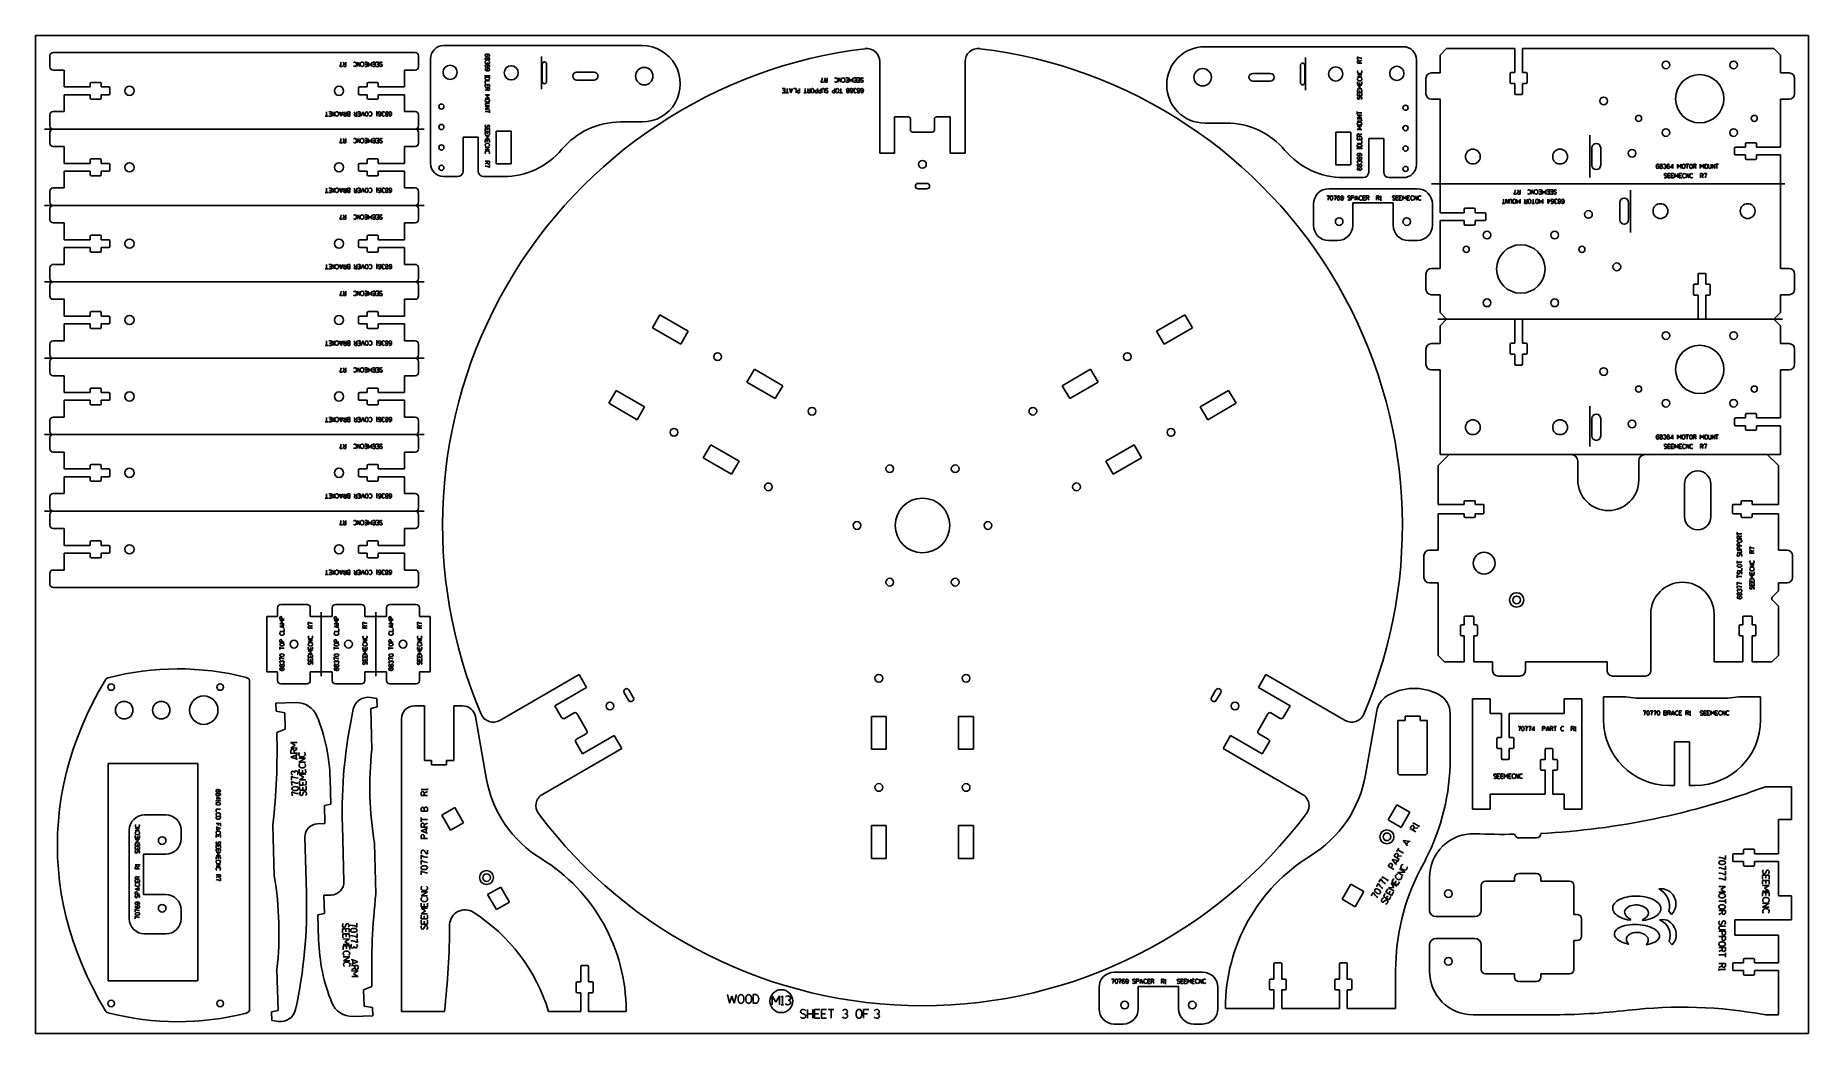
# Model space of a CAD drawing. Header units: inches. Extents: x -1316 to -504, y -366 to 91.
import ezdxf

# ---------------------------------------------------------------- set-up
doc = ezdxf.new("R2010")
doc.units = ezdxf.units.IN
doc.header["$MEASUREMENT"] = 0
doc.linetypes.add('Continuous2', pattern=[0])
for name, color, linetype in [('68351 TABLE', 1, 'Continuous'), ('68361 Cover Bracket', 1, 'Continuous'), ('68364 Motor Mount', 1, 'Continuous'), ('68368 Top Support Plate', 1, 'Continuous'), ('68369 Idler Mount', 1, 'Continuous'), ('68370 Clamp for Top Support', 1, 'Continuous'), ('68377 TSlot Support', 1, 'Continuous'), ('68410_11 smart lcd mount', 1, 'Continuous'), ('EZStruder R1', 1, 'Continuous'), ('STOCK OUTLINE', 1, 'Continuous')]:
    doc.layers.add(name, color=color, linetype=linetype)

msp = doc.modelspace()

# ---------------------------------------------------------------- linework, layer by layer
at = {"color": 5, "linetype": 'Continuous2', "lineweight": -3, "true_color": 0x0000ff}
for p, q in [((-609.45, -112.85), (-609.45, -104.15)), ((-581.51, -104.15), (-581.51, -112.85))]:
    msp.add_line(p, q, dxfattribs=at)
at = {"color": 1, "linetype": 'Continuous2', "lineweight": -3, "true_color": 0xff0000}
for p, q in [((-1287.41, -209.54), (-1290.2, -214.78)), ((-1284.41, -204.35), (-1287.41, -209.54)), ((-1218.3, -355.11), (-1218.3, -205.2)), ((-1290.2, -214.78), (-1292.78, -220.07)), ((-1295.13, -225.4), (-1297.27, -230.77)), ((-1292.78, -220.07), (-1295.13, -225.4)), ((-1297.27, -230.77), (-1299.19, -236.17)), ((-1300.88, -241.6), (-1302.35, -247.06)), ((-1299.19, -236.17), (-1300.88, -241.6)), ((-1302.35, -247.06), (-1303.6, -252.54)), ((-1304.62, -258.04), (-1305.41, -263.55)), ((-1303.6, -252.54), (-1304.62, -258.04)), ((-1305.41, -263.55), (-1305.98, -269.08)), ((-1306.32, -274.62), (-1306.44, -280.16)), ((-1305.98, -269.08), (-1306.32, -274.62)), ((-1306.44, -280.16), (-1306.32, -285.69)), ((-1306.32, -285.69), (-1305.98, -291.23)), ((-1305.98, -291.23), (-1305.41, -296.76)), ((-1305.41, -296.76), (-1304.62, -302.27)), ((-1304.62, -302.27), (-1303.6, -307.77)), ((-1303.6, -307.77), (-1302.35, -313.25)), ((-1302.35, -313.25), (-1300.88, -318.71)), ((-1300.88, -318.71), (-1299.19, -324.14)), ((-1299.19, -324.14), (-1297.27, -329.55)), ((-1297.27, -329.55), (-1295.13, -334.91)), ((-1295.13, -334.91), (-1292.78, -340.24)), ((-1292.78, -340.24), (-1290.2, -345.53)), ((-1290.2, -345.53), (-1287.41, -350.77)), ((-1287.41, -350.77), (-1284.41, -355.96))]:
    msp.add_line(p, q, dxfattribs=at)
at = {"color": 5, "linetype": 'Continuous2', "lineweight": -3, "true_color": 0x0000ff}
for centre, radius, start, end in [((-612.45, -104.15), 3, 360, 90), ((-578.51, -104.15), 3, 90, 180), ((-595.48, -112.85), 13.97, 180, 360)]:
    msp.add_arc(centre, radius, start, end, dxfattribs=at)
at = {"color": 1, "linetype": 'Continuous2', "lineweight": -3, "true_color": 0xff0000}
for centre, radius, start, end in [((-1251.14, -326.46), 127.12, 75.72873, 104.60594), ((-1282.69, -205.38), 2, 104.60594, 148.94467), ((-1220.3, -205.2), 2, 360, 75.72873), ((-1282.69, -354.93), 2, 211.05533, 255.39406), ((-1251.14, -233.85), 127.12, 255.39406, 284.27127), ((-1220.3, -355.11), 2, 284.27127, 360)]:
    msp.add_arc(centre, radius, start, end, dxfattribs=at)
at = {"layer": '68351 TABLE', "color": 3, "linetype": 'Continuous2', "lineweight": -3, "true_color": 0x00ff00}
for p, q in [((-999.28, -348.55), (-998.24, -352.55)), ((-998.24, -352.55), (-997.21, -349.22)), ((-997.21, -349.22), (-996.17, -352.55)), ((-996.17, -352.55), (-995.14, -348.55)), ((-987.41, -348.55), (-987.41, -352.55)), ((-987.41, -348.55), (-986.29, -348.55)), ((-987.41, -352.55), (-986.29, -352.55))]:
    msp.add_line(p, q, dxfattribs=at)
for centre, radius, start, end in [((-990.77, -350.55), 3.56, 161.29413, 198.70587), ((-993, -349.74), 1.19, 15.902, 164.098), ((-995.24, -350.55), 3.56, 341.29413, 18.70587), ((-987.31, -350.55), 3.56, 161.29413, 198.70587), ((-989.54, -349.74), 1.19, 15.902, 164.098), ((-991.77, -350.55), 3.56, 341.29413, 18.70587), ((-986.43, -350.02), 1.47, 24.38683, 84.61741), ((-988.47, -350.55), 3.56, 341.29413, 18.70587), ((-993, -351.37), 1.19, 195.90202, 344.09798), ((-989.54, -351.37), 1.19, 195.90202, 344.09798), ((-986.43, -351.09), 1.47, 275.38247, 335.61316)]:
    msp.add_arc(centre, radius, start, end, dxfattribs=at)
at = {"layer": '68361 Cover Bracket', "color": 1, "linetype": 'Continuous2', "lineweight": -3, "true_color": 0xff0000}
for p, q in [((-1309.84, 81.45), (-1309.84, 76.45)), ((-1142.34, 82.95), (-1308.34, 82.95)), ((-1140.84, 81.45), (-1140.84, 76.45)), ((-1308.34, 74.95), (-1303.34, 74.95)), ((-1303.34, 74.95), (-1303.34, 67.23)), ((-1142.34, 74.95), (-1147.34, 74.95)), ((-1147.34, 67.23), (-1147.34, 74.95)), ((-1291.34, 67.23), (-1303.34, 67.23)), ((-1291.34, 68.81), (-1291.34, 67.23)), ((-1286.84, 69.31), (-1290.84, 69.31)), ((-1286.34, 67.23), (-1286.34, 68.81)), ((-1282.84, 67.23), (-1286.34, 67.23)), ((-1282.34, 64.18), (-1282.34, 66.73)), ((-1168.34, 64.18), (-1168.34, 66.73)), ((-1167.84, 67.23), (-1164.34, 67.23)), ((-1164.34, 67.23), (-1164.34, 68.81)), ((-1163.84, 69.31), (-1159.84, 69.31)), ((-1159.34, 68.81), (-1159.34, 67.23)), ((-1159.34, 67.23), (-1147.34, 67.23)), ((-1303.34, 63.68), (-1303.34, 55.95)), ((-1303.34, 63.68), (-1291.34, 63.68)), ((-1291.34, 63.68), (-1291.34, 62.09)), ((-1290.84, 61.59), (-1286.84, 61.59)), ((-1286.34, 62.09), (-1286.34, 63.68)), ((-1286.34, 63.68), (-1282.84, 63.68)), ((-1164.34, 63.68), (-1167.84, 63.68)), ((-1164.34, 62.09), (-1164.34, 63.68)), ((-1159.84, 61.59), (-1163.84, 61.59)), ((-1159.34, 63.68), (-1159.34, 62.09)), ((-1147.34, 63.68), (-1159.34, 63.68)), ((-1147.34, 55.95), (-1147.34, 63.68)), ((-1309.84, 54.45), (-1309.84, 49.45)), ((-1303.34, 55.95), (-1308.34, 55.95)), ((-1147.34, 55.95), (-1142.34, 55.95)), ((-1140.84, 54.45), (-1140.84, 49.45)), ((-1309.84, 46.45), (-1309.84, 41.45)), ((-1140.84, 46.45), (-1140.84, 41.45)), ((-1308.34, 39.95), (-1303.34, 39.95)), ((-1303.34, 39.95), (-1303.34, 32.23)), ((-1291.34, 33.81), (-1291.34, 32.23)), ((-1286.84, 34.31), (-1290.84, 34.31)), ((-1286.34, 32.23), (-1286.34, 33.81)), ((-1164.34, 32.23), (-1164.34, 33.81)), ((-1163.84, 34.31), (-1159.84, 34.31)), ((-1159.34, 33.81), (-1159.34, 32.23)), ((-1142.34, 39.95), (-1147.34, 39.95)), ((-1147.34, 32.23), (-1147.34, 39.95)), ((-1291.34, 32.23), (-1303.34, 32.23)), ((-1303.34, 28.68), (-1303.34, 20.95)), ((-1303.34, 28.68), (-1291.34, 28.68)), ((-1291.34, 28.68), (-1291.34, 27.09)), ((-1290.84, 26.59), (-1286.84, 26.59)), ((-1282.84, 32.23), (-1286.34, 32.23)), ((-1286.34, 27.09), (-1286.34, 28.68)), ((-1286.34, 28.68), (-1282.84, 28.68)), ((-1282.34, 29.18), (-1282.34, 31.73)), ((-1168.34, 29.18), (-1168.34, 31.73)), ((-1167.84, 32.23), (-1164.34, 32.23)), ((-1164.34, 28.68), (-1167.84, 28.68)), ((-1164.34, 27.09), (-1164.34, 28.68)), ((-1159.84, 26.59), (-1163.84, 26.59)), ((-1159.34, 32.23), (-1147.34, 32.23)), ((-1159.34, 28.68), (-1159.34, 27.09)), ((-1147.34, 28.68), (-1159.34, 28.68)), ((-1147.34, 20.95), (-1147.34, 28.68)), ((-1309.84, 19.45), (-1309.84, 14.45)), ((-1303.34, 20.95), (-1308.34, 20.95)), ((-1147.34, 20.95), (-1142.34, 20.95)), ((-1140.84, 19.45), (-1140.84, 14.45)), ((-1309.84, 11.45), (-1309.84, 6.45)), ((-1140.84, 11.45), (-1140.84, 6.45)), ((-1308.34, 4.95), (-1303.34, 4.95)), ((-1303.34, 4.95), (-1303.34, -2.77)), ((-1142.34, 4.95), (-1147.34, 4.95)), ((-1147.34, -2.77), (-1147.34, 4.95)), ((-1291.34, -2.77), (-1303.34, -2.77)), ((-1303.34, -6.32), (-1303.34, -14.05)), ((-1303.34, -6.32), (-1291.34, -6.32)), ((-1291.34, -1.19), (-1291.34, -2.77)), ((-1291.34, -6.32), (-1291.34, -7.91)), ((-1286.84, -0.69), (-1290.84, -0.69)), ((-1286.34, -2.77), (-1286.34, -1.19)), ((-1282.84, -2.77), (-1286.34, -2.77)), ((-1286.34, -7.91), (-1286.34, -6.32)), ((-1286.34, -6.32), (-1282.84, -6.32)), ((-1282.34, -5.82), (-1282.34, -3.27)), ((-1168.34, -5.82), (-1168.34, -3.27)), ((-1167.84, -2.77), (-1164.34, -2.77)), ((-1164.34, -6.32), (-1167.84, -6.32)), ((-1164.34, -2.77), (-1164.34, -1.19)), ((-1164.34, -7.91), (-1164.34, -6.32)), ((-1163.84, -0.69), (-1159.84, -0.69)), ((-1159.34, -1.19), (-1159.34, -2.77)), ((-1159.34, -2.77), (-1147.34, -2.77)), ((-1159.34, -6.32), (-1159.34, -7.91)), ((-1147.34, -6.32), (-1159.34, -6.32)), ((-1147.34, -14.05), (-1147.34, -6.32)), ((-1309.84, -15.55), (-1309.84, -20.55)), ((-1303.34, -14.05), (-1308.34, -14.05)), ((-1290.84, -8.41), (-1286.84, -8.41)), ((-1159.84, -8.41), (-1163.84, -8.41)), ((-1147.34, -14.05), (-1142.34, -14.05)), ((-1140.84, -15.55), (-1140.84, -20.55)), ((-1309.84, -23.55), (-1309.84, -28.55)), ((-1140.84, -23.55), (-1140.84, -28.55)), ((-1308.34, -30.05), (-1303.34, -30.05)), ((-1303.34, -30.05), (-1303.34, -37.77)), ((-1142.34, -30.05), (-1147.34, -30.05)), ((-1147.34, -37.77), (-1147.34, -30.05)), ((-1291.34, -37.77), (-1303.34, -37.77)), ((-1291.34, -36.19), (-1291.34, -37.77)), ((-1286.84, -35.69), (-1290.84, -35.69)), ((-1286.34, -37.77), (-1286.34, -36.19)), ((-1282.84, -37.77), (-1286.34, -37.77)), ((-1282.34, -40.82), (-1282.34, -38.27)), ((-1168.34, -40.82), (-1168.34, -38.27)), ((-1167.84, -37.77), (-1164.34, -37.77)), ((-1164.34, -37.77), (-1164.34, -36.19)), ((-1163.84, -35.69), (-1159.84, -35.69)), ((-1159.34, -36.19), (-1159.34, -37.77)), ((-1159.34, -37.77), (-1147.34, -37.77)), ((-1303.34, -41.32), (-1303.34, -49.05)), ((-1303.34, -41.32), (-1291.34, -41.32)), ((-1291.34, -41.32), (-1291.34, -42.91)), ((-1290.84, -43.41), (-1286.84, -43.41)), ((-1286.34, -42.91), (-1286.34, -41.32)), ((-1286.34, -41.32), (-1282.84, -41.32)), ((-1164.34, -41.32), (-1167.84, -41.32)), ((-1164.34, -42.91), (-1164.34, -41.32)), ((-1159.84, -43.41), (-1163.84, -43.41)), ((-1159.34, -41.32), (-1159.34, -42.91)), ((-1147.34, -41.32), (-1159.34, -41.32)), ((-1147.34, -49.05), (-1147.34, -41.32)), ((-1309.84, -50.55), (-1309.84, -55.55)), ((-1303.34, -49.05), (-1308.34, -49.05)), ((-1147.34, -49.05), (-1142.34, -49.05)), ((-1140.84, -50.55), (-1140.84, -55.55)), ((-1309.84, -58.55), (-1309.84, -63.55)), ((-1140.84, -58.55), (-1140.84, -63.55)), ((-1308.34, -65.05), (-1303.34, -65.05)), ((-1303.34, -65.05), (-1303.34, -72.77)), ((-1291.34, -72.77), (-1303.34, -72.77)), ((-1291.34, -71.19), (-1291.34, -72.77)), ((-1286.84, -70.69), (-1290.84, -70.69)), ((-1286.34, -72.77), (-1286.34, -71.19)), ((-1282.84, -72.77), (-1286.34, -72.77)), ((-1167.84, -72.77), (-1164.34, -72.77)), ((-1164.34, -72.77), (-1164.34, -71.19)), ((-1163.84, -70.69), (-1159.84, -70.69)), ((-1159.34, -71.19), (-1159.34, -72.77)), ((-1159.34, -72.77), (-1147.34, -72.77)), ((-1142.34, -65.05), (-1147.34, -65.05)), ((-1147.34, -72.77), (-1147.34, -65.05)), ((-1303.34, -76.32), (-1303.34, -84.05)), ((-1303.34, -76.32), (-1291.34, -76.32)), ((-1291.34, -76.32), (-1291.34, -77.91)), ((-1290.84, -78.41), (-1286.84, -78.41)), ((-1286.34, -77.91), (-1286.34, -76.32)), ((-1286.34, -76.32), (-1282.84, -76.32)), ((-1282.34, -75.82), (-1282.34, -73.27)), ((-1168.34, -75.82), (-1168.34, -73.27)), ((-1164.34, -76.32), (-1167.84, -76.32)), ((-1164.34, -77.91), (-1164.34, -76.32)), ((-1159.84, -78.41), (-1163.84, -78.41)), ((-1159.34, -76.32), (-1159.34, -77.91)), ((-1147.34, -76.32), (-1159.34, -76.32)), ((-1147.34, -84.05), (-1147.34, -76.32)), ((-1309.84, -85.55), (-1309.84, -90.55)), ((-1303.34, -84.05), (-1308.34, -84.05)), ((-1147.34, -84.05), (-1142.34, -84.05)), ((-1140.84, -85.55), (-1140.84, -90.55)), ((-1309.84, -93.55), (-1309.84, -98.55)), ((-1140.84, -93.55), (-1140.84, -98.55)), ((-1308.34, -100.05), (-1303.34, -100.05)), ((-1303.34, -100.05), (-1303.34, -107.77)), ((-1142.34, -100.05), (-1147.34, -100.05)), ((-1147.34, -107.77), (-1147.34, -100.05)), ((-1291.34, -107.77), (-1303.34, -107.77)), ((-1303.34, -111.32), (-1303.34, -119.05)), ((-1303.34, -111.32), (-1291.34, -111.32)), ((-1291.34, -106.19), (-1291.34, -107.77)), ((-1291.34, -111.32), (-1291.34, -112.91)), ((-1286.84, -105.69), (-1290.84, -105.69)), ((-1290.84, -113.41), (-1286.84, -113.41)), ((-1286.34, -107.77), (-1286.34, -106.19)), ((-1282.84, -107.77), (-1286.34, -107.77)), ((-1286.34, -112.91), (-1286.34, -111.32)), ((-1286.34, -111.32), (-1282.84, -111.32)), ((-1282.34, -110.82), (-1282.34, -108.27)), ((-1168.34, -110.82), (-1168.34, -108.27)), ((-1167.84, -107.77), (-1164.34, -107.77)), ((-1164.34, -111.32), (-1167.84, -111.32)), ((-1164.34, -107.77), (-1164.34, -106.19)), ((-1164.34, -112.91), (-1164.34, -111.32)), ((-1163.84, -105.69), (-1159.84, -105.69)), ((-1159.84, -113.41), (-1163.84, -113.41)), ((-1159.34, -106.19), (-1159.34, -107.77)), ((-1159.34, -107.77), (-1147.34, -107.77)), ((-1159.34, -111.32), (-1159.34, -112.91)), ((-1147.34, -111.32), (-1159.34, -111.32)), ((-1147.34, -119.05), (-1147.34, -111.32)), ((-1309.84, -120.55), (-1309.84, -125.55)), ((-1303.34, -119.05), (-1308.34, -119.05)), ((-1147.34, -119.05), (-1142.34, -119.05)), ((-1140.84, -120.55), (-1140.84, -125.55)), ((-1309.84, -128.55), (-1309.84, -133.55)), ((-1140.84, -128.55), (-1140.84, -133.55)), ((-1308.34, -135.05), (-1303.34, -135.05)), ((-1303.34, -135.05), (-1303.34, -142.77)), ((-1142.34, -135.05), (-1147.34, -135.05)), ((-1147.34, -142.77), (-1147.34, -135.05)), ((-1291.34, -142.77), (-1303.34, -142.77)), ((-1291.34, -141.19), (-1291.34, -142.77)), ((-1286.84, -140.69), (-1290.84, -140.69)), ((-1286.34, -142.77), (-1286.34, -141.19)), ((-1282.84, -142.77), (-1286.34, -142.77)), ((-1282.34, -145.82), (-1282.34, -143.27)), ((-1168.34, -145.82), (-1168.34, -143.27)), ((-1167.84, -142.77), (-1164.34, -142.77)), ((-1164.34, -142.77), (-1164.34, -141.19)), ((-1163.84, -140.69), (-1159.84, -140.69)), ((-1159.34, -141.19), (-1159.34, -142.77)), ((-1159.34, -142.77), (-1147.34, -142.77)), ((-1303.34, -154.05), (-1308.34, -154.05)), ((-1303.34, -146.32), (-1303.34, -154.05)), ((-1303.34, -146.32), (-1291.34, -146.32)), ((-1291.34, -146.32), (-1291.34, -147.91)), ((-1290.84, -148.41), (-1286.84, -148.41)), ((-1286.34, -147.91), (-1286.34, -146.32)), ((-1286.34, -146.32), (-1282.84, -146.32)), ((-1164.34, -146.32), (-1167.84, -146.32)), ((-1164.34, -147.91), (-1164.34, -146.32)), ((-1159.84, -148.41), (-1163.84, -148.41)), ((-1159.34, -146.32), (-1159.34, -147.91)), ((-1147.34, -146.32), (-1159.34, -146.32)), ((-1147.34, -154.05), (-1147.34, -146.32)), ((-1147.34, -154.05), (-1142.34, -154.05)), ((-1309.84, -155.55), (-1309.84, -160.55)), ((-1308.34, -162.05), (-1142.34, -162.05)), ((-1140.84, -155.55), (-1140.84, -160.55))]:
    msp.add_line(p, q, dxfattribs=at)
at = {"layer": '68361 Cover Bracket', "color": 3, "linetype": 'Continuous2', "lineweight": -3, "true_color": 0x00ff00}
for p, q in [((-1175.77, 76.63), (-1176.97, 76.63)), ((-1174.87, 77.63), (-1175.37, 78.63)), ((-1174.15, 77.63), (-1174.87, 77.63)), ((-1174.15, 76.63), (-1174.87, 76.63)), ((-1174.15, 78.63), (-1174.15, 77.63)), ((-1174.15, 76.63), (-1174.15, 77.63)), ((-1168.9, 78.63), (-1168.9, 76.63)), ((-1167.67, 76.63), (-1168.9, 78.63)), ((-1167.67, 78.63), (-1167.67, 76.63)), ((-1164.34, 78.63), (-1165.51, 78.63)), ((-1164.34, 76.63), (-1165.51, 76.63)), ((-1164.34, 77.63), (-1165.26, 77.63)), ((-1164.34, 78.63), (-1164.34, 77.63)), ((-1164.34, 76.63), (-1164.34, 77.63)), ((-1163.94, 78.63), (-1163.94, 76.63)), ((-1163.1, 78.04), (-1163.94, 76.63)), ((-1162.25, 76.63), (-1163.1, 78.04)), ((-1162.25, 78.63), (-1162.25, 76.63)), ((-1160.68, 78.63), (-1161.85, 78.63)), ((-1160.68, 76.63), (-1161.85, 76.63)), ((-1160.68, 77.63), (-1161.6, 77.63)), ((-1160.68, 78.63), (-1160.68, 77.63)), ((-1160.68, 76.63), (-1160.68, 77.63)), ((-1159.11, 78.63), (-1160.28, 78.63)), ((-1159.11, 76.63), (-1160.28, 76.63)), ((-1159.11, 77.63), (-1160.02, 77.63)), ((-1159.11, 78.63), (-1159.11, 77.63)), ((-1159.11, 76.63), (-1159.11, 77.63)), ((-1157.71, 77.46), (-1158.5, 77.8)), ((-1158.04, 76.63), (-1158.2, 76.63)), ((-1157.97, 78.63), (-1158.18, 78.63)), ((-1182.98, 53.87), (-1183.62, 53.87)), ((-1182.98, 55.87), (-1182.98, 53.87)), ((-1182.34, 53.87), (-1182.98, 53.87)), ((-1180.77, 55.87), (-1181.94, 55.87)), ((-1180.77, 53.87), (-1181.94, 53.87)), ((-1180.77, 54.87), (-1181.69, 54.87)), ((-1180.77, 55.87), (-1180.77, 54.87)), ((-1180.77, 53.87), (-1180.77, 54.87)), ((-1179.76, 54.59), (-1180.37, 55.87)), ((-1179.76, 54.59), (-1180.37, 53.87)), ((-1179.25, 55.18), (-1179.76, 54.59)), ((-1179.25, 55.18), (-1179.25, 55.87)), ((-1179.25, 53.87), (-1179.25, 55.18)), ((-1176.93, 55.44), (-1177.09, 55.87)), ((-1175.75, 55.44), (-1176.93, 55.44)), ((-1176.34, 53.87), (-1176.93, 55.44)), ((-1175.75, 55.44), (-1176.34, 53.87)), ((-1175.59, 55.87), (-1175.75, 55.44)), ((-1174.69, 54.87), (-1175.19, 55.87)), ((-1173.97, 54.87), (-1174.69, 54.87)), ((-1173.97, 53.87), (-1174.69, 53.87)), ((-1173.97, 55.87), (-1173.97, 54.87)), ((-1173.97, 53.87), (-1173.97, 54.87)), ((-1173.07, 55.87), (-1172.29, 55.87)), ((-1173.03, 54.87), (-1172.29, 54.87)), ((-1172.98, 53.87), (-1172.29, 53.87)), ((-1172.29, 55.87), (-1172.29, 54.87)), ((-1172.29, 53.87), (-1172.29, 54.87)), ((-1169.85, 54.87), (-1170.35, 55.87)), ((-1169.12, 54.87), (-1169.85, 54.87)), ((-1169.12, 53.87), (-1169.85, 53.87)), ((-1169.12, 55.87), (-1169.12, 54.87)), ((-1169.12, 53.87), (-1169.12, 54.87)), ((-1167.55, 55.87), (-1168.72, 55.87)), ((-1167.55, 53.87), (-1168.72, 53.87)), ((-1167.55, 54.87), (-1168.46, 54.87)), ((-1167.55, 55.87), (-1167.55, 54.87)), ((-1167.55, 53.87), (-1167.55, 54.87)), ((-1166.42, 55.87), (-1167.15, 53.87)), ((-1165.69, 53.87), (-1166.42, 55.87)), ((-1159.97, 55.87), (-1160.25, 55.87)), ((-1159.97, 55.87), (-1159.97, 53.87)), ((-1159.97, 55.87), (-1159.68, 55.87)), ((-1159.97, 53.87), (-1159.68, 54.16)), ((-1157.18, 54.87), (-1157.04, 54.87)), ((-1156.94, 55.87), (-1157.07, 55.87)), ((-1156.96, 53.87), (-1157.04, 53.87)), ((-1155.37, 55.87), (-1155.5, 55.87)), ((-1155.37, 54.8), (-1155.5, 54.8)), ((-1155.37, 53.87), (-1155.5, 53.87)), ((-1175.77, 41.63), (-1176.97, 41.63)), ((-1174.87, 42.63), (-1175.37, 43.63)), ((-1174.15, 42.63), (-1174.87, 42.63)), ((-1174.15, 41.63), (-1174.87, 41.63)), ((-1174.15, 43.63), (-1174.15, 42.63)), ((-1174.15, 41.63), (-1174.15, 42.63)), ((-1168.9, 43.63), (-1168.9, 41.63)), ((-1167.67, 41.63), (-1168.9, 43.63)), ((-1167.67, 43.63), (-1167.67, 41.63)), ((-1164.34, 43.63), (-1165.51, 43.63)), ((-1164.34, 41.63), (-1165.51, 41.63)), ((-1164.34, 42.63), (-1165.26, 42.63)), ((-1164.34, 43.63), (-1164.34, 42.63)), ((-1164.34, 41.63), (-1164.34, 42.63)), ((-1163.94, 43.63), (-1163.94, 41.63)), ((-1163.1, 43.04), (-1163.94, 41.63)), ((-1162.25, 41.63), (-1163.1, 43.04)), ((-1162.25, 43.63), (-1162.25, 41.63)), ((-1160.68, 43.63), (-1161.85, 43.63)), ((-1160.68, 41.63), (-1161.85, 41.63)), ((-1160.68, 42.63), (-1161.6, 42.63)), ((-1160.68, 43.63), (-1160.68, 42.63)), ((-1160.68, 41.63), (-1160.68, 42.63)), ((-1159.11, 43.63), (-1160.28, 43.63)), ((-1159.11, 41.63), (-1160.28, 41.63)), ((-1159.11, 42.63), (-1160.02, 42.63)), ((-1159.11, 43.63), (-1159.11, 42.63)), ((-1159.11, 41.63), (-1159.11, 42.63)), ((-1157.71, 42.46), (-1158.5, 42.8)), ((-1158.04, 41.63), (-1158.2, 41.63)), ((-1157.97, 43.63), (-1158.18, 43.63)), ((-1182.98, 18.87), (-1183.62, 18.87)), ((-1182.98, 20.87), (-1182.98, 18.87)), ((-1182.34, 18.87), (-1182.98, 18.87)), ((-1180.77, 20.87), (-1181.94, 20.87)), ((-1180.77, 18.87), (-1181.94, 18.87)), ((-1180.77, 19.87), (-1181.69, 19.87)), ((-1180.77, 20.87), (-1180.77, 19.87)), ((-1180.77, 18.87), (-1180.77, 19.87)), ((-1179.76, 19.59), (-1180.37, 20.87)), ((-1179.76, 19.59), (-1180.37, 18.87)), ((-1179.25, 20.18), (-1179.76, 19.59)), ((-1179.25, 20.18), (-1179.25, 20.87)), ((-1179.25, 18.87), (-1179.25, 20.18)), ((-1176.93, 20.44), (-1177.09, 20.87)), ((-1175.75, 20.44), (-1176.93, 20.44)), ((-1176.34, 18.87), (-1176.93, 20.44)), ((-1175.75, 20.44), (-1176.34, 18.87)), ((-1175.59, 20.87), (-1175.75, 20.44)), ((-1174.69, 19.87), (-1175.19, 20.87)), ((-1173.97, 19.87), (-1174.69, 19.87)), ((-1173.97, 18.87), (-1174.69, 18.87)), ((-1173.97, 20.87), (-1173.97, 19.87)), ((-1173.97, 18.87), (-1173.97, 19.87)), ((-1173.07, 20.87), (-1172.29, 20.87)), ((-1173.03, 19.87), (-1172.29, 19.87)), ((-1172.98, 18.87), (-1172.29, 18.87)), ((-1172.29, 20.87), (-1172.29, 19.87)), ((-1172.29, 18.87), (-1172.29, 19.87)), ((-1169.85, 19.87), (-1170.35, 20.87)), ((-1169.12, 19.87), (-1169.85, 19.87)), ((-1169.12, 18.87), (-1169.85, 18.87)), ((-1169.12, 20.87), (-1169.12, 19.87)), ((-1169.12, 18.87), (-1169.12, 19.87)), ((-1167.55, 20.87), (-1168.72, 20.87)), ((-1167.55, 18.87), (-1168.72, 18.87)), ((-1167.55, 19.87), (-1168.46, 19.87)), ((-1167.55, 20.87), (-1167.55, 19.87)), ((-1167.55, 18.87), (-1167.55, 19.87)), ((-1166.42, 20.87), (-1167.15, 18.87)), ((-1165.69, 18.87), (-1166.42, 20.87)), ((-1159.97, 20.87), (-1160.25, 20.87)), ((-1159.97, 20.87), (-1159.97, 18.87)), ((-1159.97, 20.87), (-1159.68, 20.87)), ((-1159.97, 18.87), (-1159.68, 19.16)), ((-1157.18, 19.87), (-1157.04, 19.87)), ((-1156.94, 20.87), (-1157.07, 20.87)), ((-1156.96, 18.87), (-1157.04, 18.87)), ((-1155.37, 20.87), (-1155.5, 20.87)), ((-1155.37, 19.8), (-1155.5, 19.8)), ((-1155.37, 18.87), (-1155.5, 18.87)), ((-1174.87, 7.63), (-1175.37, 8.63)), ((-1174.15, 8.63), (-1174.15, 7.63)), ((-1168.9, 8.63), (-1168.9, 6.63)), ((-1167.67, 6.63), (-1168.9, 8.63)), ((-1167.67, 8.63), (-1167.67, 6.63)), ((-1164.34, 8.63), (-1165.51, 8.63)), ((-1164.34, 8.63), (-1164.34, 7.63)), ((-1163.94, 8.63), (-1163.94, 6.63)), ((-1162.25, 8.63), (-1162.25, 6.63)), ((-1160.68, 8.63), (-1161.85, 8.63)), ((-1160.68, 8.63), (-1160.68, 7.63)), ((-1159.11, 8.63), (-1160.28, 8.63)), ((-1159.11, 8.63), (-1159.11, 7.63)), ((-1157.97, 8.63), (-1158.18, 8.63)), ((-1175.77, 6.63), (-1176.97, 6.63)), ((-1174.15, 7.63), (-1174.87, 7.63)), ((-1174.15, 6.63), (-1174.87, 6.63)), ((-1174.15, 6.63), (-1174.15, 7.63)), ((-1164.34, 6.63), (-1165.51, 6.63)), ((-1164.34, 7.63), (-1165.26, 7.63)), ((-1164.34, 6.63), (-1164.34, 7.63)), ((-1163.1, 8.04), (-1163.94, 6.63)), ((-1162.25, 6.63), (-1163.1, 8.04)), ((-1160.68, 6.63), (-1161.85, 6.63)), ((-1160.68, 7.63), (-1161.6, 7.63)), ((-1160.68, 6.63), (-1160.68, 7.63)), ((-1159.11, 6.63), (-1160.28, 6.63)), ((-1159.11, 7.63), (-1160.02, 7.63)), ((-1159.11, 6.63), (-1159.11, 7.63)), ((-1157.71, 7.46), (-1158.5, 7.8)), ((-1158.04, 6.63), (-1158.2, 6.63)), ((-1182.98, -16.13), (-1183.62, -16.13)), ((-1182.98, -14.13), (-1182.98, -16.13)), ((-1182.34, -16.13), (-1182.98, -16.13)), ((-1180.77, -14.13), (-1181.94, -14.13)), ((-1180.77, -16.13), (-1181.94, -16.13)), ((-1180.77, -15.13), (-1181.69, -15.13)), ((-1180.77, -14.13), (-1180.77, -15.13)), ((-1180.77, -16.13), (-1180.77, -15.13)), ((-1179.76, -15.41), (-1180.37, -14.13)), ((-1179.76, -15.41), (-1180.37, -16.13)), ((-1179.25, -14.82), (-1179.76, -15.41)), ((-1179.25, -14.82), (-1179.25, -14.13)), ((-1179.25, -16.13), (-1179.25, -14.82)), ((-1176.93, -14.56), (-1177.09, -14.13)), ((-1175.75, -14.56), (-1176.93, -14.56)), ((-1176.34, -16.13), (-1176.93, -14.56)), ((-1175.75, -14.56), (-1176.34, -16.13)), ((-1175.59, -14.13), (-1175.75, -14.56)), ((-1174.69, -15.13), (-1175.19, -14.13)), ((-1173.97, -15.13), (-1174.69, -15.13)), ((-1173.97, -16.13), (-1174.69, -16.13)), ((-1173.97, -14.13), (-1173.97, -15.13)), ((-1173.97, -16.13), (-1173.97, -15.13)), ((-1173.07, -14.13), (-1172.29, -14.13)), ((-1173.03, -15.13), (-1172.29, -15.13)), ((-1172.98, -16.13), (-1172.29, -16.13)), ((-1172.29, -14.13), (-1172.29, -15.13)), ((-1172.29, -16.13), (-1172.29, -15.13)), ((-1169.85, -15.13), (-1170.35, -14.13)), ((-1169.12, -15.13), (-1169.85, -15.13)), ((-1169.12, -16.13), (-1169.85, -16.13)), ((-1169.12, -14.13), (-1169.12, -15.13)), ((-1169.12, -16.13), (-1169.12, -15.13)), ((-1167.55, -14.13), (-1168.72, -14.13)), ((-1167.55, -16.13), (-1168.72, -16.13)), ((-1167.55, -15.13), (-1168.46, -15.13)), ((-1167.55, -14.13), (-1167.55, -15.13)), ((-1167.55, -16.13), (-1167.55, -15.13)), ((-1166.42, -14.13), (-1167.15, -16.13)), ((-1165.69, -16.13), (-1166.42, -14.13)), ((-1159.97, -14.13), (-1160.25, -14.13)), ((-1159.97, -14.13), (-1159.97, -16.13)), ((-1159.97, -14.13), (-1159.68, -14.13)), ((-1159.97, -16.13), (-1159.68, -15.84)), ((-1157.18, -15.13), (-1157.04, -15.13)), ((-1156.94, -14.13), (-1157.07, -14.13)), ((-1156.96, -16.13), (-1157.04, -16.13)), ((-1155.37, -14.13), (-1155.5, -14.13)), ((-1155.37, -15.2), (-1155.5, -15.2)), ((-1155.37, -16.13), (-1155.5, -16.13)), ((-1175.77, -28.37), (-1176.97, -28.37)), ((-1174.87, -27.37), (-1175.37, -26.37)), ((-1174.15, -27.37), (-1174.87, -27.37)), ((-1174.15, -28.37), (-1174.87, -28.37)), ((-1174.15, -26.37), (-1174.15, -27.37)), ((-1174.15, -28.37), (-1174.15, -27.37)), ((-1168.9, -26.37), (-1168.9, -28.37)), ((-1167.67, -28.37), (-1168.9, -26.37)), ((-1167.67, -26.37), (-1167.67, -28.37)), ((-1164.34, -26.37), (-1165.51, -26.37)), ((-1164.34, -28.37), (-1165.51, -28.37)), ((-1164.34, -27.37), (-1165.26, -27.37)), ((-1164.34, -26.37), (-1164.34, -27.37)), ((-1164.34, -28.37), (-1164.34, -27.37)), ((-1163.94, -26.37), (-1163.94, -28.37)), ((-1163.1, -26.96), (-1163.94, -28.37)), ((-1162.25, -28.37), (-1163.1, -26.96)), ((-1162.25, -26.37), (-1162.25, -28.37)), ((-1160.68, -26.37), (-1161.85, -26.37)), ((-1160.68, -28.37), (-1161.85, -28.37)), ((-1160.68, -27.37), (-1161.6, -27.37)), ((-1160.68, -26.37), (-1160.68, -27.37)), ((-1160.68, -28.37), (-1160.68, -27.37)), ((-1159.11, -26.37), (-1160.28, -26.37)), ((-1159.11, -28.37), (-1160.28, -28.37)), ((-1159.11, -27.37), (-1160.02, -27.37)), ((-1159.11, -26.37), (-1159.11, -27.37)), ((-1159.11, -28.37), (-1159.11, -27.37)), ((-1157.71, -27.54), (-1158.5, -27.2)), ((-1158.04, -28.37), (-1158.2, -28.37)), ((-1157.97, -26.37), (-1158.18, -26.37)), ((-1182.98, -51.13), (-1183.62, -51.13)), ((-1182.98, -49.13), (-1182.98, -51.13)), ((-1182.34, -51.13), (-1182.98, -51.13)), ((-1180.77, -49.13), (-1181.94, -49.13)), ((-1180.77, -51.13), (-1181.94, -51.13)), ((-1180.77, -50.13), (-1181.69, -50.13)), ((-1180.77, -49.13), (-1180.77, -50.13)), ((-1180.77, -51.13), (-1180.77, -50.13)), ((-1179.76, -50.41), (-1180.37, -49.13)), ((-1179.76, -50.41), (-1180.37, -51.13)), ((-1179.25, -49.82), (-1179.76, -50.41)), ((-1179.25, -49.82), (-1179.25, -49.13)), ((-1179.25, -51.13), (-1179.25, -49.82)), ((-1176.93, -49.56), (-1177.09, -49.13)), ((-1175.75, -49.56), (-1176.93, -49.56)), ((-1176.34, -51.13), (-1176.93, -49.56)), ((-1175.75, -49.56), (-1176.34, -51.13)), ((-1175.59, -49.13), (-1175.75, -49.56)), ((-1174.69, -50.13), (-1175.19, -49.13)), ((-1173.97, -50.13), (-1174.69, -50.13)), ((-1173.97, -51.13), (-1174.69, -51.13)), ((-1173.97, -49.13), (-1173.97, -50.13)), ((-1173.97, -51.13), (-1173.97, -50.13)), ((-1173.07, -49.13), (-1172.29, -49.13)), ((-1173.03, -50.13), (-1172.29, -50.13)), ((-1172.98, -51.13), (-1172.29, -51.13)), ((-1172.29, -49.13), (-1172.29, -50.13)), ((-1172.29, -51.13), (-1172.29, -50.13)), ((-1169.85, -50.13), (-1170.35, -49.13)), ((-1169.12, -50.13), (-1169.85, -50.13)), ((-1169.12, -51.13), (-1169.85, -51.13)), ((-1169.12, -49.13), (-1169.12, -50.13)), ((-1169.12, -51.13), (-1169.12, -50.13)), ((-1167.55, -49.13), (-1168.72, -49.13)), ((-1167.55, -51.13), (-1168.72, -51.13)), ((-1167.55, -50.13), (-1168.46, -50.13)), ((-1167.55, -49.13), (-1167.55, -50.13)), ((-1167.55, -51.13), (-1167.55, -50.13)), ((-1166.42, -49.13), (-1167.15, -51.13)), ((-1165.69, -51.13), (-1166.42, -49.13)), ((-1159.97, -49.13), (-1160.25, -49.13)), ((-1159.97, -49.13), (-1159.97, -51.13)), ((-1159.97, -49.13), (-1159.68, -49.13)), ((-1159.97, -51.13), (-1159.68, -50.84)), ((-1157.18, -50.13), (-1157.04, -50.13)), ((-1156.94, -49.13), (-1157.07, -49.13)), ((-1156.96, -51.13), (-1157.04, -51.13)), ((-1155.37, -49.13), (-1155.5, -49.13)), ((-1155.37, -50.2), (-1155.5, -50.2)), ((-1155.37, -51.13), (-1155.5, -51.13)), ((-1175.77, -63.37), (-1176.97, -63.37)), ((-1174.87, -62.37), (-1175.37, -61.37)), ((-1174.15, -62.37), (-1174.87, -62.37)), ((-1174.15, -63.37), (-1174.87, -63.37)), ((-1174.15, -61.37), (-1174.15, -62.37)), ((-1174.15, -63.37), (-1174.15, -62.37)), ((-1168.9, -61.37), (-1168.9, -63.37)), ((-1167.67, -63.37), (-1168.9, -61.37)), ((-1167.67, -61.37), (-1167.67, -63.37)), ((-1164.34, -61.37), (-1165.51, -61.37)), ((-1164.34, -63.37), (-1165.51, -63.37)), ((-1164.34, -62.37), (-1165.26, -62.37)), ((-1164.34, -61.37), (-1164.34, -62.37)), ((-1164.34, -63.37), (-1164.34, -62.37)), ((-1163.94, -61.37), (-1163.94, -63.37)), ((-1163.1, -61.96), (-1163.94, -63.37)), ((-1162.25, -63.37), (-1163.1, -61.96)), ((-1162.25, -61.37), (-1162.25, -63.37)), ((-1160.68, -61.37), (-1161.85, -61.37)), ((-1160.68, -63.37), (-1161.85, -63.37)), ((-1160.68, -62.37), (-1161.6, -62.37)), ((-1160.68, -61.37), (-1160.68, -62.37)), ((-1160.68, -63.37), (-1160.68, -62.37)), ((-1159.11, -61.37), (-1160.28, -61.37)), ((-1159.11, -63.37), (-1160.28, -63.37)), ((-1159.11, -62.37), (-1160.02, -62.37)), ((-1159.11, -61.37), (-1159.11, -62.37)), ((-1159.11, -63.37), (-1159.11, -62.37)), ((-1157.71, -62.54), (-1158.5, -62.2)), ((-1158.04, -63.37), (-1158.2, -63.37)), ((-1157.97, -61.37), (-1158.18, -61.37)), ((-1182.98, -86.13), (-1183.62, -86.13)), ((-1182.98, -84.13), (-1182.98, -86.13)), ((-1182.34, -86.13), (-1182.98, -86.13)), ((-1180.77, -84.13), (-1181.94, -84.13)), ((-1180.77, -86.13), (-1181.94, -86.13)), ((-1180.77, -85.13), (-1181.69, -85.13)), ((-1180.77, -84.13), (-1180.77, -85.13)), ((-1180.77, -86.13), (-1180.77, -85.13)), ((-1179.76, -85.41), (-1180.37, -84.13)), ((-1179.76, -85.41), (-1180.37, -86.13)), ((-1179.25, -84.82), (-1179.76, -85.41)), ((-1179.25, -84.82), (-1179.25, -84.13)), ((-1179.25, -86.13), (-1179.25, -84.82)), ((-1176.93, -84.56), (-1177.09, -84.13)), ((-1175.75, -84.56), (-1176.93, -84.56)), ((-1176.34, -86.13), (-1176.93, -84.56)), ((-1175.75, -84.56), (-1176.34, -86.13)), ((-1175.59, -84.13), (-1175.75, -84.56)), ((-1174.69, -85.13), (-1175.19, -84.13)), ((-1173.97, -85.13), (-1174.69, -85.13)), ((-1173.97, -86.13), (-1174.69, -86.13)), ((-1173.97, -84.13), (-1173.97, -85.13)), ((-1173.97, -86.13), (-1173.97, -85.13)), ((-1173.07, -84.13), (-1172.29, -84.13)), ((-1173.03, -85.13), (-1172.29, -85.13)), ((-1172.98, -86.13), (-1172.29, -86.13)), ((-1172.29, -84.13), (-1172.29, -85.13)), ((-1172.29, -86.13), (-1172.29, -85.13)), ((-1169.85, -85.13), (-1170.35, -84.13)), ((-1169.12, -85.13), (-1169.85, -85.13)), ((-1169.12, -86.13), (-1169.85, -86.13)), ((-1169.12, -84.13), (-1169.12, -85.13)), ((-1169.12, -86.13), (-1169.12, -85.13)), ((-1167.55, -84.13), (-1168.72, -84.13)), ((-1167.55, -86.13), (-1168.72, -86.13)), ((-1167.55, -85.13), (-1168.46, -85.13)), ((-1167.55, -84.13), (-1167.55, -85.13)), ((-1167.55, -86.13), (-1167.55, -85.13)), ((-1166.42, -84.13), (-1167.15, -86.13)), ((-1165.69, -86.13), (-1166.42, -84.13)), ((-1159.97, -84.13), (-1160.25, -84.13)), ((-1159.97, -84.13), (-1159.97, -86.13)), ((-1159.97, -84.13), (-1159.68, -84.13)), ((-1159.97, -86.13), (-1159.68, -85.84)), ((-1157.18, -85.13), (-1157.04, -85.13)), ((-1156.94, -84.13), (-1157.07, -84.13)), ((-1156.96, -86.13), (-1157.04, -86.13)), ((-1155.37, -84.13), (-1155.5, -84.13)), ((-1155.37, -85.2), (-1155.5, -85.2)), ((-1155.37, -86.13), (-1155.5, -86.13)), ((-1174.87, -97.37), (-1175.37, -96.37)), ((-1174.15, -97.37), (-1174.87, -97.37)), ((-1174.15, -96.37), (-1174.15, -97.37)), ((-1174.15, -98.37), (-1174.15, -97.37)), ((-1168.9, -96.37), (-1168.9, -98.37)), ((-1167.67, -98.37), (-1168.9, -96.37)), ((-1167.67, -96.37), (-1167.67, -98.37)), ((-1164.34, -96.37), (-1165.51, -96.37)), ((-1164.34, -97.37), (-1165.26, -97.37)), ((-1164.34, -96.37), (-1164.34, -97.37)), ((-1164.34, -98.37), (-1164.34, -97.37)), ((-1163.94, -96.37), (-1163.94, -98.37)), ((-1163.1, -96.96), (-1163.94, -98.37)), ((-1162.25, -98.37), (-1163.1, -96.96)), ((-1162.25, -96.37), (-1162.25, -98.37)), ((-1160.68, -96.37), (-1161.85, -96.37)), ((-1160.68, -97.37), (-1161.6, -97.37)), ((-1160.68, -96.37), (-1160.68, -97.37)), ((-1160.68, -98.37), (-1160.68, -97.37)), ((-1159.11, -96.37), (-1160.28, -96.37)), ((-1159.11, -97.37), (-1160.02, -97.37)), ((-1159.11, -96.37), (-1159.11, -97.37)), ((-1159.11, -98.37), (-1159.11, -97.37)), ((-1157.71, -97.54), (-1158.5, -97.2)), ((-1157.97, -96.37), (-1158.18, -96.37)), ((-1175.77, -98.37), (-1176.97, -98.37)), ((-1174.15, -98.37), (-1174.87, -98.37)), ((-1164.34, -98.37), (-1165.51, -98.37)), ((-1160.68, -98.37), (-1161.85, -98.37)), ((-1159.11, -98.37), (-1160.28, -98.37)), ((-1158.04, -98.37), (-1158.2, -98.37)), ((-1182.98, -121.13), (-1183.62, -121.13)), ((-1182.98, -119.13), (-1182.98, -121.13)), ((-1182.34, -121.13), (-1182.98, -121.13)), ((-1180.77, -119.13), (-1181.94, -119.13)), ((-1180.77, -121.13), (-1181.94, -121.13)), ((-1180.77, -120.13), (-1181.69, -120.13)), ((-1180.77, -119.13), (-1180.77, -120.13)), ((-1180.77, -121.13), (-1180.77, -120.13)), ((-1179.76, -120.41), (-1180.37, -119.13)), ((-1179.76, -120.41), (-1180.37, -121.13)), ((-1179.25, -119.82), (-1179.76, -120.41)), ((-1179.25, -119.82), (-1179.25, -119.13)), ((-1179.25, -121.13), (-1179.25, -119.82)), ((-1176.93, -119.56), (-1177.09, -119.13)), ((-1175.75, -119.56), (-1176.93, -119.56)), ((-1176.34, -121.13), (-1176.93, -119.56)), ((-1175.75, -119.56), (-1176.34, -121.13)), ((-1175.59, -119.13), (-1175.75, -119.56)), ((-1174.69, -120.13), (-1175.19, -119.13)), ((-1173.97, -120.13), (-1174.69, -120.13)), ((-1173.97, -121.13), (-1174.69, -121.13)), ((-1173.97, -119.13), (-1173.97, -120.13)), ((-1173.97, -121.13), (-1173.97, -120.13)), ((-1173.07, -119.13), (-1172.29, -119.13)), ((-1173.03, -120.13), (-1172.29, -120.13)), ((-1172.98, -121.13), (-1172.29, -121.13)), ((-1172.29, -119.13), (-1172.29, -120.13)), ((-1172.29, -121.13), (-1172.29, -120.13)), ((-1169.85, -120.13), (-1170.35, -119.13)), ((-1169.12, -120.13), (-1169.85, -120.13)), ((-1169.12, -121.13), (-1169.85, -121.13)), ((-1169.12, -119.13), (-1169.12, -120.13)), ((-1169.12, -121.13), (-1169.12, -120.13)), ((-1167.55, -119.13), (-1168.72, -119.13)), ((-1167.55, -121.13), (-1168.72, -121.13)), ((-1167.55, -120.13), (-1168.46, -120.13)), ((-1167.55, -119.13), (-1167.55, -120.13)), ((-1167.55, -121.13), (-1167.55, -120.13)), ((-1166.42, -119.13), (-1167.15, -121.13)), ((-1165.69, -121.13), (-1166.42, -119.13)), ((-1159.97, -119.13), (-1160.25, -119.13)), ((-1159.97, -119.13), (-1159.97, -121.13)), ((-1159.97, -119.13), (-1159.68, -119.13)), ((-1159.97, -121.13), (-1159.68, -120.84)), ((-1157.18, -120.13), (-1157.04, -120.13)), ((-1156.94, -119.13), (-1157.07, -119.13)), ((-1156.96, -121.13), (-1157.04, -121.13)), ((-1155.37, -119.13), (-1155.5, -119.13)), ((-1155.37, -120.2), (-1155.5, -120.2)), ((-1155.37, -121.13), (-1155.5, -121.13)), ((-1175.77, -133.37), (-1176.97, -133.37)), ((-1174.87, -132.37), (-1175.37, -131.37)), ((-1174.15, -132.37), (-1174.87, -132.37)), ((-1174.15, -133.37), (-1174.87, -133.37)), ((-1174.15, -131.37), (-1174.15, -132.37)), ((-1174.15, -133.37), (-1174.15, -132.37)), ((-1168.9, -131.37), (-1168.9, -133.37)), ((-1167.67, -133.37), (-1168.9, -131.37)), ((-1167.67, -131.37), (-1167.67, -133.37)), ((-1164.34, -131.37), (-1165.51, -131.37)), ((-1164.34, -133.37), (-1165.51, -133.37)), ((-1164.34, -132.37), (-1165.26, -132.37)), ((-1164.34, -131.37), (-1164.34, -132.37)), ((-1164.34, -133.37), (-1164.34, -132.37)), ((-1163.94, -131.37), (-1163.94, -133.37)), ((-1163.1, -131.96), (-1163.94, -133.37)), ((-1162.25, -133.37), (-1163.1, -131.96)), ((-1162.25, -131.37), (-1162.25, -133.37)), ((-1160.68, -131.37), (-1161.85, -131.37)), ((-1160.68, -133.37), (-1161.85, -133.37)), ((-1160.68, -132.37), (-1161.6, -132.37)), ((-1160.68, -131.37), (-1160.68, -132.37)), ((-1160.68, -133.37), (-1160.68, -132.37)), ((-1159.11, -131.37), (-1160.28, -131.37)), ((-1159.11, -133.37), (-1160.28, -133.37)), ((-1159.11, -132.37), (-1160.02, -132.37)), ((-1159.11, -131.37), (-1159.11, -132.37)), ((-1159.11, -133.37), (-1159.11, -132.37)), ((-1157.71, -132.54), (-1158.5, -132.2)), ((-1158.04, -133.37), (-1158.2, -133.37)), ((-1157.97, -131.37), (-1158.18, -131.37)), ((-1182.98, -154.13), (-1182.98, -156.13)), ((-1180.77, -154.13), (-1181.94, -154.13)), ((-1180.77, -154.13), (-1180.77, -155.13)), ((-1179.76, -155.41), (-1180.37, -154.13)), ((-1179.25, -154.82), (-1179.25, -154.13)), ((-1176.93, -154.56), (-1177.09, -154.13)), ((-1175.59, -154.13), (-1175.75, -154.56)), ((-1174.69, -155.13), (-1175.19, -154.13)), ((-1173.97, -154.13), (-1173.97, -155.13)), ((-1173.07, -154.13), (-1172.29, -154.13)), ((-1172.29, -154.13), (-1172.29, -155.13)), ((-1169.85, -155.13), (-1170.35, -154.13)), ((-1169.12, -154.13), (-1169.12, -155.13)), ((-1167.55, -154.13), (-1168.72, -154.13)), ((-1167.55, -154.13), (-1167.55, -155.13)), ((-1166.42, -154.13), (-1167.15, -156.13)), ((-1165.69, -156.13), (-1166.42, -154.13)), ((-1159.97, -154.13), (-1160.25, -154.13)), ((-1159.97, -154.13), (-1159.97, -156.13)), ((-1159.97, -154.13), (-1159.68, -154.13)), ((-1156.94, -154.13), (-1157.07, -154.13)), ((-1155.37, -154.13), (-1155.5, -154.13)), ((-1182.98, -156.13), (-1183.62, -156.13)), ((-1182.34, -156.13), (-1182.98, -156.13)), ((-1180.77, -156.13), (-1181.94, -156.13)), ((-1180.77, -155.13), (-1181.69, -155.13)), ((-1180.77, -156.13), (-1180.77, -155.13)), ((-1179.76, -155.41), (-1180.37, -156.13)), ((-1179.25, -154.82), (-1179.76, -155.41)), ((-1179.25, -156.13), (-1179.25, -154.82)), ((-1175.75, -154.56), (-1176.93, -154.56)), ((-1176.34, -156.13), (-1176.93, -154.56)), ((-1175.75, -154.56), (-1176.34, -156.13)), ((-1173.97, -155.13), (-1174.69, -155.13)), ((-1173.97, -156.13), (-1174.69, -156.13)), ((-1173.97, -156.13), (-1173.97, -155.13)), ((-1173.03, -155.13), (-1172.29, -155.13)), ((-1172.98, -156.13), (-1172.29, -156.13)), ((-1172.29, -156.13), (-1172.29, -155.13)), ((-1169.12, -155.13), (-1169.85, -155.13)), ((-1169.12, -156.13), (-1169.85, -156.13)), ((-1169.12, -156.13), (-1169.12, -155.13)), ((-1167.55, -156.13), (-1168.72, -156.13)), ((-1167.55, -155.13), (-1168.46, -155.13)), ((-1167.55, -156.13), (-1167.55, -155.13)), ((-1159.97, -156.13), (-1159.68, -155.84)), ((-1157.18, -155.13), (-1157.04, -155.13)), ((-1156.96, -156.13), (-1157.04, -156.13)), ((-1155.37, -155.2), (-1155.5, -155.2)), ((-1155.37, -156.13), (-1155.5, -156.13))]:
    msp.add_line(p, q, dxfattribs=at)
at = {"layer": '68361 Cover Bracket', "color": 5, "linetype": 'Continuous2', "lineweight": -3, "true_color": 0x0000ff}
for p, q in [((-1312.34, 47.95), (-1138.34, 47.95)), ((-1138.34, 12.95), (-1312.34, 12.95)), ((-1312.34, -22.05), (-1138.34, -22.05)), ((-1312.34, -57.05), (-1138.34, -57.05)), ((-1312.34, -92.05), (-1138.34, -92.05)), ((-1312.34, -127.05), (-1138.34, -127.05))]:
    msp.add_line(p, q, dxfattribs=at)
for centre in [(-1273.34, 65.45), (-1177.34, 65.45), (-1273.34, 30.45), (-1177.34, 30.45), (-1273.34, -4.55), (-1177.34, -4.55), (-1273.34, -39.55), (-1177.34, -39.55), (-1273.34, -74.55), (-1177.34, -74.55), (-1273.34, -109.55), (-1177.34, -109.55), (-1273.34, -144.55), (-1177.34, -144.55)]:
    msp.add_circle(centre, 2.1, dxfattribs=at)
at = {"layer": '68361 Cover Bracket', "color": 1, "linetype": 'Continuous2', "lineweight": -3, "true_color": 0xff0000}
for centre, radius, start, end in [((-1308.34, 81.45), 1.5, 90, 180), ((-1142.34, 81.45), 1.5, 360, 90), ((-1308.34, 76.45), 1.5, 180, 270), ((-1142.34, 76.45), 1.5, 270, 0), ((-1290.84, 68.81), 0.5, 90, 180), ((-1286.84, 68.81), 0.5, 0, 90), ((-1282.84, 66.73), 0.5, 0, 90), ((-1167.84, 66.73), 0.5, 90, 180), ((-1163.84, 68.81), 0.5, 90, 180), ((-1159.84, 68.81), 0.5, 0, 90), ((-1290.84, 62.09), 0.5, 180, 270), ((-1286.84, 62.09), 0.5, 270, 360), ((-1282.84, 64.18), 0.5, 270, 360), ((-1167.84, 64.18), 0.5, 180, 270), ((-1163.84, 62.09), 0.5, 180, 270), ((-1159.84, 62.09), 0.5, 270, 360), ((-1308.34, 54.45), 1.5, 90, 180), ((-1308.34, 49.45), 1.5, 180, 270), ((-1142.34, 54.45), 1.5, 360, 90), ((-1142.34, 49.45), 1.5, 270, 0), ((-1308.34, 46.45), 1.5, 90, 180), ((-1308.34, 41.45), 1.5, 180, 270), ((-1142.34, 46.45), 1.5, 360, 90), ((-1142.34, 41.45), 1.5, 270, 0), ((-1290.84, 33.81), 0.5, 90, 180), ((-1286.84, 33.81), 0.5, 360, 90), ((-1163.84, 33.81), 0.5, 90, 180), ((-1159.84, 33.81), 0.5, 360, 90), ((-1290.84, 27.09), 0.5, 180, 270), ((-1286.84, 27.09), 0.5, 270, 0), ((-1282.84, 31.73), 0.5, 360, 90), ((-1282.84, 29.18), 0.5, 270, 0), ((-1167.84, 31.73), 0.5, 90, 180), ((-1167.84, 29.18), 0.5, 180, 270), ((-1163.84, 27.09), 0.5, 180, 270), ((-1159.84, 27.09), 0.5, 270, 0), ((-1308.34, 19.45), 1.5, 90, 180), ((-1142.34, 19.45), 1.5, 360, 90), ((-1308.34, 14.45), 1.5, 180, 270), ((-1308.34, 11.45), 1.5, 90, 180), ((-1142.34, 14.45), 1.5, 270, 360), ((-1142.34, 11.45), 1.5, 0, 90), ((-1308.34, 6.45), 1.5, 180, 270), ((-1142.34, 6.45), 1.5, 270, 0), ((-1290.84, -1.19), 0.5, 90, 180), ((-1290.84, -7.91), 0.5, 180, 270), ((-1286.84, -1.19), 0.5, 360, 90), ((-1286.84, -7.91), 0.5, 270, 0), ((-1282.84, -3.27), 0.5, 360, 90), ((-1282.84, -5.82), 0.5, 270, 0), ((-1167.84, -3.27), 0.5, 90, 180), ((-1167.84, -5.82), 0.5, 180, 270), ((-1163.84, -1.19), 0.5, 90, 180), ((-1163.84, -7.91), 0.5, 180, 270), ((-1159.84, -1.19), 0.5, 360, 90), ((-1159.84, -7.91), 0.5, 270, 0), ((-1308.34, -15.55), 1.5, 90, 180), ((-1142.34, -15.55), 1.5, 0, 90), ((-1308.34, -20.55), 1.5, 180, 270), ((-1308.34, -23.55), 1.5, 90, 180), ((-1142.34, -20.55), 1.5, 270, 360), ((-1142.34, -23.55), 1.5, 0, 90), ((-1308.34, -28.55), 1.5, 180, 270), ((-1142.34, -28.55), 1.5, 270, 0), ((-1290.84, -36.19), 0.5, 90, 180), ((-1286.84, -36.19), 0.5, 360, 90), ((-1282.84, -38.27), 0.5, 360, 90), ((-1167.84, -38.27), 0.5, 90, 180), ((-1163.84, -36.19), 0.5, 90, 180), ((-1159.84, -36.19), 0.5, 360, 90), ((-1290.84, -42.91), 0.5, 180, 270), ((-1286.84, -42.91), 0.5, 270, 0), ((-1282.84, -40.82), 0.5, 270, 0), ((-1167.84, -40.82), 0.5, 180, 270), ((-1163.84, -42.91), 0.5, 180, 270), ((-1159.84, -42.91), 0.5, 270, 0), ((-1308.34, -50.55), 1.5, 90, 180), ((-1308.34, -55.55), 1.5, 180, 270), ((-1142.34, -50.55), 1.5, 0, 90), ((-1142.34, -55.55), 1.5, 270, 360), ((-1308.34, -58.55), 1.5, 90, 180), ((-1308.34, -63.55), 1.5, 180, 270), ((-1142.34, -58.55), 1.5, 0, 90), ((-1142.34, -63.55), 1.5, 270, 0), ((-1290.84, -71.19), 0.5, 90, 180), ((-1286.84, -71.19), 0.5, 360, 90), ((-1282.84, -73.27), 0.5, 360, 90), ((-1167.84, -73.27), 0.5, 90, 180), ((-1163.84, -71.19), 0.5, 90, 180), ((-1159.84, -71.19), 0.5, 360, 90), ((-1290.84, -77.91), 0.5, 180, 270), ((-1286.84, -77.91), 0.5, 270, 0), ((-1282.84, -75.82), 0.5, 270, 0), ((-1167.84, -75.82), 0.5, 180, 270), ((-1163.84, -77.91), 0.5, 180, 270), ((-1159.84, -77.91), 0.5, 270, 0), ((-1308.34, -85.55), 1.5, 90, 180), ((-1142.34, -85.55), 1.5, 0, 90), ((-1308.34, -90.55), 1.5, 180, 270), ((-1308.34, -93.55), 1.5, 90, 180), ((-1142.34, -90.55), 1.5, 270, 360), ((-1142.34, -93.55), 1.5, 0, 90), ((-1308.34, -98.55), 1.5, 180, 270), ((-1142.34, -98.55), 1.5, 270, 0), ((-1290.84, -106.19), 0.5, 90, 180), ((-1290.84, -112.91), 0.5, 180, 270), ((-1286.84, -106.19), 0.5, 360, 90), ((-1286.84, -112.91), 0.5, 270, 0), ((-1282.84, -108.27), 0.5, 360, 90), ((-1282.84, -110.82), 0.5, 270, 0), ((-1167.84, -108.27), 0.5, 90, 180), ((-1167.84, -110.82), 0.5, 180, 270), ((-1163.84, -106.19), 0.5, 90, 180), ((-1163.84, -112.91), 0.5, 180, 270), ((-1159.84, -106.19), 0.5, 360, 90), ((-1159.84, -112.91), 0.5, 270, 0), ((-1308.34, -120.55), 1.5, 90, 180), ((-1142.34, -120.55), 1.5, 0, 90), ((-1308.34, -125.55), 1.5, 180, 270), ((-1308.34, -128.55), 1.5, 90, 180), ((-1142.34, -125.55), 1.5, 270, 360), ((-1142.34, -128.55), 1.5, 0, 90), ((-1308.34, -133.55), 1.5, 180, 270), ((-1142.34, -133.55), 1.5, 270, 0), ((-1290.84, -141.19), 0.5, 90, 180), ((-1286.84, -141.19), 0.5, 360, 90), ((-1282.84, -143.27), 0.5, 360, 90), ((-1282.84, -145.82), 0.5, 270, 0), ((-1167.84, -143.27), 0.5, 90, 180), ((-1167.84, -145.82), 0.5, 180, 270), ((-1163.84, -141.19), 0.5, 90, 180), ((-1159.84, -141.19), 0.5, 360, 90), ((-1308.34, -155.55), 1.5, 90, 180), ((-1290.84, -147.91), 0.5, 180, 270), ((-1286.84, -147.91), 0.5, 270, 0), ((-1163.84, -147.91), 0.5, 180, 270), ((-1159.84, -147.91), 0.5, 270, 0), ((-1142.34, -155.55), 1.5, 0, 90), ((-1308.34, -160.55), 1.5, 180, 270), ((-1142.34, -160.55), 1.5, 270, 360)]:
    msp.add_arc(centre, radius, start, end, dxfattribs=at)
at = {"layer": '68361 Cover Bracket', "color": 3, "linetype": 'Continuous2', "lineweight": -3, "true_color": 0x00ff00}
for centre, radius, start, end in [((-1180.01, 78.63), 3.63, 326.60687, 359.99466), ((-1174.87, 77.13), 0.5, 89.99115, 270), ((-1170.06, 77.9), 0.735, 24.38684, 144.32), ((-1170.06, 77.36), 0.735, 215.68003, 335.61317), ((-1171.08, 77.63), 1.78, 341.29413, 18.70587), ((-1166.68, 77.9), 0.735, 24.38684, 144.32), ((-1166.68, 77.36), 0.735, 215.68003, 335.61317), ((-1167.7, 77.63), 1.78, 341.29413, 18.70587), ((-1158.18, 78.1), 0.526, 89.44107, 177.35072), ((-1158.28, 78.17), 0.43, 185.18225, 239.34483), ((-1158.19, 77.2), 0.577, 210.52202, 269.29848), ((-1158.03, 77.15), 0.526, 269.29848, 357.3507), ((-1157.98, 78.05), 0.577, 30.522, 89.44107), ((-1157.93, 77.09), 0.43, 5.1823, 59.3448), ((-1178.26, 55.14), 0.735, 24.38684, 144.32), ((-1178.26, 54.61), 0.735, 215.68003, 335.61317), ((-1179.27, 54.87), 1.78, 341.29413, 18.70587), ((-1174.69, 54.37), 0.5, 89.99115, 270), ((-1173.07, 55.37), 0.5, 90, 273.91286), ((-1172.98, 54.37), 0.5, 95.71758, 269.99999), ((-1169.85, 54.37), 0.5, 89.99115, 270), ((-1163.51, 54.87), 1.78, 161.29413, 198.70587), ((-1164.63, 55.28), 0.595, 15.90202, 164.09798), ((-1164.63, 54.47), 0.595, 195.902, 344.098), ((-1165.74, 54.87), 1.78, 341.29413, 18.70587), ((-1162.96, 55.14), 0.735, 24.38684, 144.32), ((-1162.96, 54.61), 0.735, 215.68003, 335.61317), ((-1163.98, 54.87), 1.78, 341.29413, 18.70587), ((-1158.69, 55.28), 0.594, 162.26611, 13.73389), ((-1158.69, 55.28), 0.595, 13.90202, 162.09798), ((-1158.72, 54.46), 0.595, 209.30745, 342.098), ((-1159.82, 54.91), 1.78, 339.29413, 16.70587), ((-1157.18, 55.37), 0.457, 131.1859, 180.00001), ((-1157.13, 55.37), 0.504, 180.00001, 264.18503), ((-1157.1, 54.37), 0.504, 99.08813, 180.00001), ((-1157.15, 54.37), 0.457, 180, 228.81407), ((-1157.07, 55.24), 0.631, 90.00008, 131.1859), ((-1157.04, 54.5), 0.631, 228.81408, 269.99987), ((-1156.96, 54.45), 0.577, 269.99987, 329.70683), ((-1156.94, 55.3), 0.577, 30.29317, 90.00008), ((-1155.5, 55.34), 0.536, 90, 180.00001), ((-1155.5, 55.34), 0.536, 180, 270.00001), ((-1155.5, 54.34), 0.464, 90, 180.00001), ((-1155.5, 54.34), 0.464, 180, 270), ((-1155.37, 55.34), 0.536, 34.6857, 90), ((-1155.37, 55.34), 0.536, 270.00001, 34.6857), ((-1155.37, 54.34), 0.464, 297.5491, 90), ((-1155.37, 54.34), 0.464, 270, 297.5491), ((-1153.84, 55.28), 0.594, 162.26611, 13.73389), ((-1153.84, 55.28), 0.595, 13.90202, 162.09798), ((-1153.87, 54.46), 0.595, 209.30745, 342.098), ((-1154.97, 54.91), 1.78, 339.29413, 16.70587), ((-1180.01, 43.63), 3.63, 326.60687, 359.99466), ((-1174.87, 42.13), 0.5, 89.99115, 270), ((-1170.06, 42.9), 0.735, 24.38684, 144.32), ((-1170.06, 42.36), 0.735, 215.68003, 335.61317), ((-1171.08, 42.63), 1.78, 341.29413, 18.70587), ((-1166.68, 42.9), 0.735, 24.38684, 144.32), ((-1166.68, 42.36), 0.735, 215.68003, 335.61317), ((-1167.7, 42.63), 1.78, 341.29413, 18.70587), ((-1158.18, 43.1), 0.526, 89.44107, 177.35072), ((-1158.28, 43.17), 0.43, 185.18225, 239.34483), ((-1158.19, 42.2), 0.577, 210.52202, 269.29848), ((-1158.03, 42.15), 0.526, 269.29848, 357.3507), ((-1157.98, 43.05), 0.577, 30.522, 89.44107), ((-1157.93, 42.09), 0.43, 5.1823, 59.3448), ((-1178.26, 20.14), 0.735, 24.38684, 144.32), ((-1178.26, 19.61), 0.735, 215.68003, 335.61317), ((-1179.27, 19.87), 1.78, 341.29413, 18.70587), ((-1174.69, 19.37), 0.5, 89.99115, 270), ((-1173.07, 20.37), 0.5, 90, 273.91286), ((-1172.98, 19.37), 0.5, 95.71758, 269.99999), ((-1169.85, 19.37), 0.5, 89.99115, 270), ((-1163.51, 19.87), 1.78, 161.29413, 198.70587), ((-1164.63, 20.28), 0.595, 15.90202, 164.09798), ((-1164.63, 19.47), 0.595, 195.902, 344.098), ((-1165.74, 19.87), 1.78, 341.29413, 18.70587), ((-1162.96, 20.14), 0.735, 24.38684, 144.32), ((-1162.96, 19.61), 0.735, 215.68003, 335.61317), ((-1163.98, 19.87), 1.78, 341.29413, 18.70587), ((-1158.69, 20.28), 0.594, 162.26611, 13.73389), ((-1158.69, 20.28), 0.595, 13.90202, 162.09798), ((-1158.72, 19.46), 0.595, 209.30745, 342.098), ((-1159.82, 19.91), 1.78, 339.29413, 16.70587), ((-1157.18, 20.37), 0.457, 131.1859, 180.00001), ((-1157.13, 20.37), 0.504, 180.00001, 264.18503), ((-1157.1, 19.37), 0.504, 99.08813, 180.00001), ((-1157.15, 19.37), 0.457, 180, 228.81407), ((-1157.07, 20.24), 0.631, 90.00008, 131.1859), ((-1157.04, 19.5), 0.631, 228.81408, 269.99987), ((-1156.96, 19.45), 0.577, 269.99987, 329.70683), ((-1156.94, 20.3), 0.577, 30.29317, 90.00008), ((-1155.5, 20.34), 0.536, 90, 180.00001), ((-1155.5, 20.34), 0.536, 180, 270.00001), ((-1155.5, 19.34), 0.464, 90, 180.00001), ((-1155.5, 19.34), 0.464, 180, 270), ((-1155.37, 20.34), 0.536, 34.6857, 90), ((-1155.37, 20.34), 0.536, 270.00001, 34.6857), ((-1155.37, 19.34), 0.464, 297.5491, 90), ((-1155.37, 19.34), 0.464, 270, 297.5491), ((-1153.84, 20.28), 0.594, 162.26611, 13.73389), ((-1153.84, 20.28), 0.595, 13.90202, 162.09798), ((-1153.87, 19.46), 0.595, 209.30745, 342.098), ((-1154.97, 19.91), 1.78, 339.29413, 16.70587), ((-1180.01, 8.63), 3.63, 326.60687, 359.99466), ((-1170.06, 7.9), 0.735, 24.38684, 144.32), ((-1171.08, 7.63), 1.78, 341.29413, 18.70587), ((-1166.68, 7.9), 0.735, 24.38684, 144.32), ((-1167.7, 7.63), 1.78, 341.29413, 18.70587), ((-1158.18, 8.1), 0.526, 89.44107, 177.35072), ((-1157.98, 8.05), 0.577, 30.522, 89.44107), ((-1174.87, 7.13), 0.5, 89.99115, 270), ((-1170.06, 7.36), 0.735, 215.68003, 335.61317), ((-1166.68, 7.36), 0.735, 215.68003, 335.61317), ((-1158.28, 8.17), 0.43, 185.18225, 239.34483), ((-1158.19, 7.2), 0.577, 210.52202, 269.29848), ((-1158.03, 7.15), 0.526, 269.29848, 357.3507), ((-1157.93, 7.09), 0.43, 5.1823, 59.3448), ((-1178.26, -14.86), 0.735, 24.38684, 144.32), ((-1178.26, -15.39), 0.735, 215.68003, 335.61317), ((-1179.27, -15.13), 1.78, 341.29413, 18.70587), ((-1174.69, -15.63), 0.5, 89.99115, 270), ((-1173.07, -14.63), 0.5, 90, 273.91286), ((-1172.98, -15.63), 0.5, 95.71758, 269.99999), ((-1169.85, -15.63), 0.5, 89.99115, 270), ((-1163.51, -15.13), 1.78, 161.29413, 198.70587), ((-1164.63, -14.72), 0.595, 15.90202, 164.09798), ((-1164.63, -15.53), 0.595, 195.902, 344.098), ((-1165.74, -15.13), 1.78, 341.29413, 18.70587), ((-1162.96, -14.86), 0.735, 24.38684, 144.32), ((-1162.96, -15.39), 0.735, 215.68003, 335.61317), ((-1163.98, -15.13), 1.78, 341.29413, 18.70587), ((-1158.69, -14.72), 0.594, 162.26611, 13.73389), ((-1158.69, -14.72), 0.595, 13.90202, 162.09798), ((-1158.72, -15.54), 0.595, 209.30745, 342.098), ((-1159.82, -15.09), 1.78, 339.29413, 16.70587), ((-1157.18, -14.63), 0.457, 131.1859, 180.00001), ((-1157.13, -14.63), 0.504, 180.00001, 264.18503), ((-1157.1, -15.63), 0.504, 99.08813, 180.00001), ((-1157.15, -15.63), 0.457, 180, 228.81407), ((-1157.07, -14.76), 0.631, 90.00008, 131.1859), ((-1157.04, -15.5), 0.631, 228.81408, 269.99987), ((-1156.96, -15.55), 0.577, 269.99987, 329.70683), ((-1156.94, -14.7), 0.577, 30.29317, 90.00008), ((-1155.5, -14.66), 0.536, 90, 180.00001), ((-1155.5, -14.66), 0.536, 180, 270.00001), ((-1155.5, -15.66), 0.464, 90, 180.00001), ((-1155.5, -15.66), 0.464, 180, 270), ((-1155.37, -14.66), 0.536, 34.6857, 90), ((-1155.37, -14.66), 0.536, 270.00001, 34.6857), ((-1155.37, -15.66), 0.464, 297.5491, 90), ((-1155.37, -15.66), 0.464, 270, 297.5491), ((-1153.84, -14.72), 0.594, 162.26611, 13.73389), ((-1153.84, -14.72), 0.595, 13.90202, 162.09798), ((-1153.87, -15.54), 0.595, 209.30745, 342.098), ((-1154.97, -15.09), 1.78, 339.29413, 16.70587), ((-1180.01, -26.37), 3.63, 326.60687, 359.99466), ((-1174.87, -27.87), 0.5, 89.99115, 270), ((-1170.06, -27.1), 0.735, 24.38684, 144.32), ((-1170.06, -27.64), 0.735, 215.68003, 335.61317), ((-1171.08, -27.37), 1.78, 341.29413, 18.70587), ((-1166.68, -27.1), 0.735, 24.38684, 144.32), ((-1166.68, -27.64), 0.735, 215.68003, 335.61317), ((-1167.7, -27.37), 1.78, 341.29413, 18.70587), ((-1158.18, -26.9), 0.526, 89.44107, 177.35072), ((-1158.28, -26.83), 0.43, 185.18225, 239.34483), ((-1158.19, -27.8), 0.577, 210.52202, 269.29848), ((-1158.03, -27.85), 0.526, 269.29848, 357.3507), ((-1157.98, -26.95), 0.577, 30.522, 89.44107), ((-1157.93, -27.91), 0.43, 5.1823, 59.3448), ((-1178.26, -49.86), 0.735, 24.38684, 144.32), ((-1178.26, -50.39), 0.735, 215.68003, 335.61317), ((-1179.27, -50.13), 1.78, 341.29413, 18.70587), ((-1174.69, -50.63), 0.5, 89.99115, 270), ((-1173.07, -49.63), 0.5, 90, 273.91286), ((-1172.98, -50.63), 0.5, 95.71758, 269.99999), ((-1169.85, -50.63), 0.5, 89.99115, 270), ((-1163.51, -50.13), 1.78, 161.29413, 198.70587), ((-1164.63, -49.72), 0.595, 15.90202, 164.09798), ((-1164.63, -50.53), 0.595, 195.902, 344.098), ((-1165.74, -50.13), 1.78, 341.29413, 18.70587), ((-1162.96, -49.86), 0.735, 24.38684, 144.32), ((-1162.96, -50.39), 0.735, 215.68003, 335.61317), ((-1163.98, -50.13), 1.78, 341.29413, 18.70587), ((-1158.69, -49.72), 0.594, 162.26611, 13.73389), ((-1158.69, -49.72), 0.595, 13.90202, 162.09798), ((-1158.72, -50.54), 0.595, 209.30745, 342.098), ((-1159.82, -50.09), 1.78, 339.29413, 16.70587), ((-1157.18, -49.63), 0.457, 131.1859, 180.00001), ((-1157.13, -49.63), 0.504, 180.00001, 264.18503), ((-1157.1, -50.63), 0.504, 99.08813, 180.00001), ((-1157.15, -50.63), 0.457, 180, 228.81407), ((-1157.07, -49.76), 0.631, 90.00008, 131.1859), ((-1157.04, -50.5), 0.631, 228.81408, 269.99987), ((-1156.96, -50.55), 0.577, 269.99987, 329.70683), ((-1156.94, -49.7), 0.577, 30.29317, 90.00008), ((-1155.5, -49.66), 0.536, 90, 180.00001), ((-1155.5, -49.66), 0.536, 180, 270.00001), ((-1155.5, -50.66), 0.464, 90, 180.00001), ((-1155.5, -50.66), 0.464, 180, 270), ((-1155.37, -49.66), 0.536, 34.6857, 90), ((-1155.37, -49.66), 0.536, 270.00001, 34.6857), ((-1155.37, -50.66), 0.464, 297.5491, 90), ((-1155.37, -50.66), 0.464, 270, 297.5491), ((-1153.84, -49.72), 0.594, 162.26611, 13.73389), ((-1153.84, -49.72), 0.595, 13.90202, 162.09798), ((-1153.87, -50.54), 0.595, 209.30745, 342.098), ((-1154.97, -50.09), 1.78, 339.29413, 16.70587), ((-1180.01, -61.37), 3.63, 326.60687, 359.99466), ((-1174.87, -62.87), 0.5, 89.99115, 270), ((-1170.06, -62.1), 0.735, 24.38684, 144.32), ((-1170.06, -62.64), 0.735, 215.68003, 335.61317), ((-1171.08, -62.37), 1.78, 341.29413, 18.70587), ((-1166.68, -62.1), 0.735, 24.38684, 144.32), ((-1166.68, -62.64), 0.735, 215.68003, 335.61317), ((-1167.7, -62.37), 1.78, 341.29413, 18.70587), ((-1158.18, -61.9), 0.526, 89.44107, 177.35072), ((-1158.28, -61.83), 0.43, 185.18225, 239.34483), ((-1158.19, -62.8), 0.577, 210.52202, 269.29848), ((-1158.03, -62.85), 0.526, 269.29848, 357.3507), ((-1157.98, -61.95), 0.577, 30.522, 89.44107), ((-1157.93, -62.91), 0.43, 5.1823, 59.3448), ((-1178.26, -84.86), 0.735, 24.38684, 144.32), ((-1178.26, -85.39), 0.735, 215.68003, 335.61317), ((-1179.27, -85.13), 1.78, 341.29413, 18.70587), ((-1174.69, -85.63), 0.5, 89.99115, 270), ((-1173.07, -84.63), 0.5, 90, 273.91286), ((-1172.98, -85.63), 0.5, 95.71758, 269.99999), ((-1169.85, -85.63), 0.5, 89.99115, 270), ((-1163.51, -85.13), 1.78, 161.29413, 198.70587), ((-1164.63, -84.72), 0.595, 15.90202, 164.09798), ((-1164.63, -85.53), 0.595, 195.902, 344.098), ((-1165.74, -85.13), 1.78, 341.29413, 18.70587), ((-1162.96, -84.86), 0.735, 24.38684, 144.32), ((-1162.96, -85.39), 0.735, 215.68003, 335.61317), ((-1163.98, -85.13), 1.78, 341.29413, 18.70587), ((-1158.69, -84.72), 0.594, 162.26611, 13.73389), ((-1158.69, -84.72), 0.595, 13.90202, 162.09798), ((-1158.72, -85.54), 0.595, 209.30745, 342.098), ((-1159.82, -85.09), 1.78, 339.29413, 16.70587), ((-1157.18, -84.63), 0.457, 131.1859, 180.00001), ((-1157.13, -84.63), 0.504, 180.00001, 264.18503), ((-1157.1, -85.63), 0.504, 99.08813, 180.00001), ((-1157.15, -85.63), 0.457, 180, 228.81407), ((-1157.07, -84.76), 0.631, 90.00008, 131.1859), ((-1157.04, -85.5), 0.631, 228.81408, 269.99987), ((-1156.96, -85.55), 0.577, 269.99987, 329.70683), ((-1156.94, -84.7), 0.577, 30.29317, 90.00008), ((-1155.5, -84.66), 0.536, 90, 180.00001), ((-1155.5, -84.66), 0.536, 180, 270.00001), ((-1155.5, -85.66), 0.464, 90, 180.00001), ((-1155.5, -85.66), 0.464, 180, 270), ((-1155.37, -84.66), 0.536, 34.6857, 90), ((-1155.37, -84.66), 0.536, 270.00001, 34.6857), ((-1155.37, -85.66), 0.464, 297.5491, 90), ((-1155.37, -85.66), 0.464, 270, 297.5491), ((-1153.84, -84.72), 0.594, 162.26611, 13.73389), ((-1153.84, -84.72), 0.595, 13.90202, 162.09798), ((-1153.87, -85.54), 0.595, 209.30745, 342.098), ((-1154.97, -85.09), 1.78, 339.29413, 16.70587), ((-1180.01, -96.37), 3.63, 326.60687, 359.99466), ((-1174.87, -97.87), 0.5, 89.99115, 270), ((-1170.06, -97.1), 0.735, 24.38684, 144.32), ((-1171.08, -97.37), 1.78, 341.29413, 18.70587), ((-1166.68, -97.1), 0.735, 24.38684, 144.32), ((-1167.7, -97.37), 1.78, 341.29413, 18.70587), ((-1158.18, -96.9), 0.526, 89.44107, 177.35072), ((-1158.28, -96.83), 0.43, 185.18225, 239.34483), ((-1157.98, -96.95), 0.577, 30.522, 89.44107), ((-1170.06, -97.64), 0.735, 215.68003, 335.61317), ((-1166.68, -97.64), 0.735, 215.68003, 335.61317), ((-1158.19, -97.8), 0.577, 210.52202, 269.29848), ((-1158.03, -97.85), 0.526, 269.29848, 357.3507), ((-1157.93, -97.91), 0.43, 5.1823, 59.3448), ((-1178.26, -119.86), 0.735, 24.38684, 144.32), ((-1178.26, -120.39), 0.735, 215.68003, 335.61317), ((-1179.27, -120.13), 1.78, 341.29413, 18.70587), ((-1174.69, -120.63), 0.5, 89.99115, 270), ((-1173.07, -119.63), 0.5, 90, 273.91286), ((-1172.98, -120.63), 0.5, 95.71758, 269.99999), ((-1169.85, -120.63), 0.5, 89.99115, 270), ((-1163.51, -120.13), 1.78, 161.29413, 198.70587), ((-1164.63, -119.72), 0.595, 15.90202, 164.09798), ((-1164.63, -120.53), 0.595, 195.902, 344.098), ((-1165.74, -120.13), 1.78, 341.29413, 18.70587), ((-1162.96, -119.86), 0.735, 24.38684, 144.32), ((-1162.96, -120.39), 0.735, 215.68003, 335.61317), ((-1163.98, -120.13), 1.78, 341.29413, 18.70587), ((-1158.69, -119.72), 0.594, 162.26611, 13.73389), ((-1158.69, -119.72), 0.595, 13.90202, 162.09798), ((-1158.72, -120.54), 0.595, 209.30745, 342.098), ((-1159.82, -120.09), 1.78, 339.29413, 16.70587), ((-1157.18, -119.63), 0.457, 131.1859, 180.00001), ((-1157.13, -119.63), 0.504, 180.00001, 264.18503), ((-1157.1, -120.63), 0.504, 99.08813, 180.00001), ((-1157.15, -120.63), 0.457, 180, 228.81407), ((-1157.07, -119.76), 0.631, 90.00008, 131.1859), ((-1157.04, -120.5), 0.631, 228.81408, 269.99987), ((-1156.96, -120.55), 0.577, 269.99987, 329.70683), ((-1156.94, -119.7), 0.577, 30.29317, 90.00008), ((-1155.5, -119.66), 0.536, 90, 180.00001), ((-1155.5, -119.66), 0.536, 180, 270.00001), ((-1155.5, -120.66), 0.464, 90, 180.00001), ((-1155.5, -120.66), 0.464, 180, 270), ((-1155.37, -119.66), 0.536, 34.6857, 90), ((-1155.37, -119.66), 0.536, 270.00001, 34.6857), ((-1155.37, -120.66), 0.464, 297.5491, 90), ((-1155.37, -120.66), 0.464, 270, 297.5491), ((-1153.84, -119.72), 0.594, 162.26611, 13.73389), ((-1153.84, -119.72), 0.595, 13.90202, 162.09798), ((-1153.87, -120.54), 0.595, 209.30745, 342.098), ((-1154.97, -120.09), 1.78, 339.29413, 16.70587), ((-1180.01, -131.37), 3.63, 326.60687, 359.99466), ((-1174.87, -132.87), 0.5, 89.99115, 270), ((-1170.06, -132.1), 0.735, 24.38684, 144.32), ((-1170.06, -132.64), 0.735, 215.68003, 335.61317), ((-1171.08, -132.37), 1.78, 341.29413, 18.70587), ((-1166.68, -132.1), 0.735, 24.38684, 144.32), ((-1166.68, -132.64), 0.735, 215.68003, 335.61317), ((-1167.7, -132.37), 1.78, 341.29413, 18.70587), ((-1158.18, -131.9), 0.526, 89.44107, 177.35072), ((-1158.28, -131.83), 0.43, 185.18225, 239.34483), ((-1158.19, -132.8), 0.577, 210.52202, 269.29848), ((-1158.03, -132.85), 0.526, 269.29848, 357.3507), ((-1157.98, -131.95), 0.577, 30.522, 89.44107), ((-1157.93, -132.91), 0.43, 5.1823, 59.3448), ((-1178.26, -154.86), 0.735, 24.38684, 144.32), ((-1173.07, -154.63), 0.5, 90, 273.91286), ((-1164.63, -154.72), 0.595, 15.90202, 164.09798), ((-1162.96, -154.86), 0.735, 24.38684, 144.32), ((-1158.69, -154.72), 0.595, 13.90202, 162.09798), ((-1157.18, -154.63), 0.457, 131.1859, 180.00001), ((-1157.07, -154.76), 0.631, 90.00008, 131.1859), ((-1156.94, -154.7), 0.577, 30.29317, 90.00008), ((-1155.5, -154.66), 0.536, 90, 180.00001), ((-1155.37, -154.66), 0.536, 34.6857, 90), ((-1155.37, -154.66), 0.536, 270.00001, 34.6857), ((-1153.84, -154.72), 0.595, 13.90202, 162.09798), ((-1178.26, -155.39), 0.735, 215.68003, 335.61317), ((-1179.27, -155.13), 1.78, 341.29413, 18.70587), ((-1174.69, -155.63), 0.5, 89.99115, 270), ((-1172.98, -155.63), 0.5, 95.71758, 269.99999), ((-1169.85, -155.63), 0.5, 89.99115, 270), ((-1163.51, -155.13), 1.78, 161.29413, 198.70587), ((-1164.63, -155.53), 0.595, 195.902, 344.098), ((-1165.74, -155.13), 1.78, 341.29413, 18.70587), ((-1162.96, -155.39), 0.735, 215.68003, 335.61317), ((-1163.98, -155.13), 1.78, 341.29413, 18.70587), ((-1158.69, -154.72), 0.594, 162.26611, 13.73389), ((-1158.72, -155.54), 0.595, 209.30745, 342.098), ((-1159.82, -155.09), 1.78, 339.29413, 16.70587), ((-1157.13, -154.63), 0.504, 180.00001, 264.18503), ((-1157.1, -155.63), 0.504, 99.08813, 180.00001), ((-1157.15, -155.63), 0.457, 180, 228.81407), ((-1157.04, -155.5), 0.631, 228.81408, 269.99987), ((-1156.96, -155.55), 0.577, 269.99987, 329.70683), ((-1155.5, -154.66), 0.536, 180, 270.00001), ((-1155.5, -155.66), 0.464, 90, 180.00001), ((-1155.5, -155.66), 0.464, 180, 270), ((-1155.37, -155.66), 0.464, 297.5491, 90), ((-1155.37, -155.66), 0.464, 270, 297.5491), ((-1153.84, -154.72), 0.594, 162.26611, 13.73389), ((-1153.87, -155.54), 0.595, 209.30745, 342.098), ((-1154.97, -155.09), 1.78, 339.29413, 16.70587)]:
    msp.add_arc(centre, radius, start, end, dxfattribs=at)
at = {"layer": '68364 Motor Mount', "color": 1, "linetype": 'Continuous2', "lineweight": -3, "true_color": 0xff0000}
for p, q in [((-669.56, 84.85), (-672.56, 81.85)), ((-672.56, 81.85), (-672.56, 73.65)), ((-638.34, 84.85), (-669.56, 84.85)), ((-638.34, 84.85), (-638.34, 73.85)), ((-634.79, 73.85), (-634.79, 84.85)), ((-519.56, 84.85), (-634.79, 84.85)), ((-516.56, 81.85), (-519.56, 84.85)), ((-516.56, 73.65), (-516.56, 81.85)), ((-676.56, 73.65), (-672.56, 73.65)), ((-640.42, 73.35), (-640.42, 69.35)), ((-638.34, 73.85), (-639.92, 73.85)), ((-633.2, 73.85), (-634.79, 73.85)), ((-632.7, 69.35), (-632.7, 73.35)), ((-512.56, 73.65), (-516.56, 73.65)), ((-679.06, 64.15), (-679.06, 71.15)), ((-639.92, 68.85), (-638.34, 68.85)), ((-638.34, 68.85), (-638.34, 64.35)), ((-634.79, 68.85), (-633.2, 68.85)), ((-634.79, 64.35), (-634.79, 68.85)), ((-510.06, 64.15), (-510.06, 71.15)), ((-672.56, 61.65), (-676.56, 61.65)), ((-672.56, 61.65), (-672.56, 22.85)), ((-637.84, 63.85), (-635.29, 63.85)), ((-516.56, 61.65), (-512.56, 61.65)), ((-516.56, 39.62), (-516.56, 61.65)), ((-532.56, 41.21), (-532.56, 39.62)), ((-528.06, 41.71), (-532.06, 41.71)), ((-527.56, 39.62), (-527.56, 41.21)), ((-537.56, 39.12), (-537.56, 36.57)), ((-532.56, 39.62), (-537.06, 39.62)), ((-537.06, 36.07), (-532.56, 36.07)), ((-532.56, 36.07), (-532.56, 34.49)), ((-532.06, 33.99), (-528.06, 33.99)), ((-516.56, 39.62), (-527.56, 39.62)), ((-527.56, 34.49), (-527.56, 36.07)), ((-527.56, 36.07), (-516.56, 36.07)), ((-516.56, 22.85), (-516.56, 36.07)), ((-672.56, 22.85), (-672.56, 9.62)), ((-516.56, -15.95), (-516.56, 22.85)), ((-661.56, 9.62), (-672.56, 9.62)), ((-661.56, 11.21), (-661.56, 9.62)), ((-657.06, 11.71), (-661.06, 11.71)), ((-656.56, 9.62), (-656.56, 11.21)), ((-652.06, 9.62), (-656.56, 9.62)), ((-651.56, 6.57), (-651.56, 9.12)), ((-672.56, 6.07), (-672.56, -15.95)), ((-672.56, 6.07), (-661.56, 6.07)), ((-661.56, 6.07), (-661.56, 4.49)), ((-661.06, 3.99), (-657.06, 3.99)), ((-656.56, 4.49), (-656.56, 6.07)), ((-656.56, 6.07), (-652.06, 6.07)), ((-672.56, -15.95), (-676.56, -15.95)), ((-516.56, -15.95), (-512.56, -15.95)), ((-679.06, -18.45), (-679.06, -25.45)), ((-510.06, -18.45), (-510.06, -25.45)), ((-676.56, -27.95), (-672.56, -27.95)), ((-672.56, -27.95), (-672.56, -36.15)), ((-512.56, -27.95), (-516.56, -27.95)), ((-516.56, -36.15), (-516.56, -27.95)), ((-672.56, -36.15), (-669.56, -39.15)), ((-669.56, -39.15), (-672.56, -42.15)), ((-519.56, -39.15), (-516.56, -36.15)), ((-516.56, -42.15), (-519.56, -39.15)), ((-672.56, -42.15), (-672.56, -50.35)), ((-516.56, -50.35), (-516.56, -42.15)), ((-679.06, -59.85), (-679.06, -52.85)), ((-676.56, -50.35), (-672.56, -50.35)), ((-512.56, -50.35), (-516.56, -50.35)), ((-510.06, -59.85), (-510.06, -52.85)), ((-672.56, -62.35), (-676.56, -62.35)), ((-672.56, -62.35), (-672.56, -101.15)), ((-516.56, -62.35), (-512.56, -62.35)), ((-516.56, -84.38), (-516.56, -62.35)), ((-537.56, -84.88), (-537.56, -87.43)), ((-532.56, -84.38), (-537.06, -84.38)), ((-537.06, -87.93), (-532.56, -87.93)), ((-532.56, -82.79), (-532.56, -84.38)), ((-532.56, -87.93), (-532.56, -89.51)), ((-528.06, -82.29), (-532.06, -82.29)), ((-527.56, -84.38), (-527.56, -82.79)), ((-516.56, -84.38), (-527.56, -84.38)), ((-527.56, -89.51), (-527.56, -87.93)), ((-527.56, -87.93), (-516.56, -87.93)), ((-516.56, -101.15), (-516.56, -87.93)), ((-532.06, -90.01), (-528.06, -90.01)), ((-672.56, -101.15), (-516.56, -101.15))]:
    msp.add_line(p, q, dxfattribs=at)
at = {"layer": '68364 Motor Mount', "color": 3, "linetype": 'Continuous2', "lineweight": -3, "true_color": 0x00ff00}
for p, q in [((-603.86, 45.08), (-603.86, 25.76)), ((-571.29, 31.89), (-571.16, 31.89)), ((-571.29, 30.97), (-571.16, 30.97)), ((-571.29, 29.89), (-571.16, 29.89)), ((-569.72, 29.89), (-569.59, 29.89)), ((-569.7, 31.89), (-569.62, 31.89)), ((-569.63, 26.72), (-568.84, 26.38)), ((-569.48, 30.9), (-569.62, 30.9)), ((-569.36, 25.55), (-569.16, 25.54)), ((-569.3, 27.55), (-569.14, 27.55)), ((-568.23, 27.55), (-567.06, 27.55)), ((-568.23, 27.55), (-568.23, 26.55)), ((-568.23, 26.55), (-567.31, 26.55)), ((-568.23, 25.55), (-568.23, 26.55)), ((-568.23, 25.55), (-567.06, 25.55)), ((-566.98, 30.37), (-565.94, 31.89)), ((-565.65, 30.37), (-566.98, 30.37)), ((-566.66, 27.55), (-565.48, 27.55)), ((-566.66, 27.55), (-566.66, 26.55)), ((-566.66, 26.55), (-565.74, 26.55)), ((-566.66, 25.55), (-566.66, 26.55)), ((-566.66, 25.55), (-565.48, 25.55)), ((-565.94, 29.89), (-565.94, 31.89)), ((-565.08, 25.55), (-565.08, 27.55)), ((-565.08, 27.55), (-564.24, 26.13)), ((-564.24, 26.13), (-563.4, 27.55)), ((-563.7, 29.89), (-563.7, 31.89)), ((-563.7, 31.89), (-562.86, 30.48)), ((-563.4, 25.55), (-563.4, 27.55)), ((-563, 27.55), (-561.83, 27.55)), ((-563, 27.55), (-563, 26.55)), ((-563, 26.55), (-562.08, 26.55)), ((-563, 25.55), (-563, 26.55)), ((-563, 25.55), (-561.83, 25.55)), ((-562.86, 30.48), (-562.02, 31.89)), ((-562.02, 29.89), (-562.02, 31.89)), ((-559.89, 31.89), (-559.25, 31.89)), ((-559.66, 25.55), (-559.66, 27.55)), ((-559.66, 27.55), (-558.44, 25.55)), ((-559.25, 29.89), (-559.25, 31.89)), ((-559.25, 31.89), (-558.61, 31.89)), ((-558.44, 25.55), (-558.44, 27.55)), ((-556.48, 31.89), (-555.75, 31.89)), ((-556.48, 31.89), (-556.48, 30.89)), ((-556.48, 30.89), (-555.75, 30.89)), ((-556.48, 29.89), (-556.48, 30.89)), ((-555.75, 30.89), (-555.25, 29.89)), ((-553.31, 29.89), (-553.31, 31.89)), ((-553.31, 31.89), (-552.46, 30.48)), ((-553.19, 27.55), (-552.47, 27.55)), ((-553.19, 27.55), (-553.19, 26.55)), ((-553.19, 26.55), (-552.47, 26.55)), ((-553.19, 25.55), (-553.19, 26.55)), ((-552.47, 26.55), (-551.97, 25.55)), ((-552.46, 30.48), (-551.62, 31.89)), ((-551.62, 29.89), (-551.62, 31.89)), ((-551.57, 27.55), (-550.37, 27.55)), ((-549.49, 31.89), (-549.49, 30.47)), ((-548.32, 31.89), (-548.32, 30.47)), ((-547.92, 29.89), (-547.92, 31.89)), ((-547.92, 31.89), (-546.69, 29.89)), ((-546.69, 29.89), (-546.69, 31.89)), ((-546.29, 31.89), (-545.65, 31.89)), ((-545.65, 29.89), (-545.65, 31.89)), ((-545.65, 31.89), (-545.01, 31.89)), ((-637.56, 18.15), (-638.76, 18.15)), ((-636.66, 19.15), (-637.16, 20.15)), ((-635.93, 19.15), (-636.66, 19.15)), ((-635.93, 18.15), (-636.66, 18.15)), ((-635.93, 20.15), (-635.93, 19.15)), ((-635.93, 18.15), (-635.93, 19.15)), ((-630.68, 20.15), (-630.68, 18.15)), ((-629.46, 18.15), (-630.68, 20.15)), ((-629.46, 20.15), (-629.46, 18.15)), ((-626.12, 20.15), (-627.3, 20.15)), ((-626.12, 18.15), (-627.3, 18.15)), ((-626.12, 19.15), (-627.04, 19.15)), ((-626.12, 20.15), (-626.12, 19.15)), ((-626.12, 18.15), (-626.12, 19.15)), ((-625.72, 20.15), (-625.72, 18.15)), ((-624.88, 19.57), (-625.72, 18.15)), ((-624.04, 18.15), (-624.88, 19.57)), ((-624.04, 20.15), (-624.04, 18.15)), ((-622.46, 20.15), (-623.64, 20.15)), ((-622.46, 18.15), (-623.64, 18.15)), ((-622.46, 19.15), (-623.38, 19.15)), ((-622.46, 20.15), (-622.46, 19.15)), ((-622.46, 18.15), (-622.46, 19.15)), ((-620.89, 20.15), (-622.06, 20.15)), ((-620.89, 18.15), (-622.06, 18.15)), ((-620.89, 19.15), (-621.81, 19.15)), ((-620.89, 20.15), (-620.89, 19.15)), ((-620.89, 18.15), (-620.89, 19.15)), ((-619.5, 18.98), (-620.28, 19.32)), ((-619.82, 18.15), (-619.98, 18.15)), ((-619.76, 20.15), (-619.96, 20.15)), ((-585.26, 0.62), (-585.26, 19.94)), ((-643.47, 13.8), (-644.11, 13.8)), ((-643.47, 15.8), (-643.47, 13.8)), ((-642.83, 13.8), (-643.47, 13.8)), ((-642.43, 15.8), (-642.43, 13.8)), ((-641.2, 13.8), (-642.43, 15.8)), ((-641.2, 15.8), (-641.2, 13.8)), ((-640.8, 13.8), (-640.8, 15.23)), ((-639.63, 13.8), (-639.63, 15.23)), ((-637.5, 15.8), (-637.5, 13.8)), ((-636.66, 15.22), (-637.5, 13.8)), ((-635.81, 13.8), (-636.66, 15.22)), ((-635.81, 15.8), (-635.81, 13.8)), ((-633.37, 14.8), (-633.87, 15.8)), ((-632.64, 14.8), (-633.37, 14.8)), ((-632.64, 13.8), (-633.37, 13.8)), ((-632.64, 15.8), (-632.64, 14.8)), ((-632.64, 13.8), (-632.64, 14.8)), ((-629.87, 13.8), (-630.51, 13.8)), ((-629.87, 15.8), (-629.87, 13.8)), ((-629.23, 13.8), (-629.87, 13.8)), ((-627.1, 15.8), (-627.1, 13.8)), ((-626.26, 15.22), (-627.1, 13.8)), ((-625.42, 13.8), (-626.26, 15.22)), ((-625.42, 15.8), (-625.42, 13.8)), ((-623.47, 15.33), (-622.14, 15.33)), ((-623.18, 15.8), (-623.18, 13.8)), ((-622.14, 15.33), (-623.18, 13.8)), ((-619.65, 14.8), (-619.5, 14.8)), ((-619.4, 15.8), (-619.53, 15.8)), ((-619.43, 13.8), (-619.5, 13.8)), ((-617.83, 15.8), (-617.96, 15.8)), ((-617.83, 14.73), (-617.96, 14.73)), ((-617.83, 13.8), (-617.96, 13.8)), ((-603.86, -78.92), (-603.86, -97.47)), ((-571.29, -92.11), (-571.16, -92.11)), ((-571.29, -93.03), (-571.16, -93.03)), ((-571.29, -94.11), (-571.16, -94.11)), ((-569.72, -94.11), (-569.59, -94.11)), ((-569.7, -92.11), (-569.62, -92.11)), ((-569.63, -97.28), (-568.84, -97.62)), ((-569.48, -93.1), (-569.62, -93.1)), ((-569.3, -96.45), (-569.14, -96.45)), ((-568.23, -96.45), (-567.06, -96.45)), ((-568.23, -96.45), (-568.23, -97.45)), ((-568.23, -97.45), (-567.31, -97.45)), ((-568.23, -98.45), (-568.23, -97.45)), ((-566.98, -93.63), (-565.94, -92.11)), ((-565.65, -93.63), (-566.98, -93.63)), ((-566.66, -96.45), (-565.48, -96.45)), ((-566.66, -96.45), (-566.66, -97.45)), ((-566.66, -97.45), (-565.74, -97.45)), ((-566.66, -98.45), (-566.66, -97.45)), ((-565.94, -94.11), (-565.94, -92.11)), ((-565.08, -98.45), (-565.08, -96.45)), ((-565.08, -96.45), (-564.24, -97.87)), ((-564.24, -97.87), (-563.4, -96.45)), ((-563.7, -94.11), (-563.7, -92.11)), ((-563.7, -92.11), (-562.86, -93.52)), ((-563.4, -98.45), (-563.4, -96.45)), ((-563, -96.45), (-561.83, -96.45)), ((-563, -96.45), (-563, -97.45)), ((-563, -97.45), (-562.08, -97.45)), ((-563, -98.45), (-563, -97.45)), ((-562.86, -93.52), (-562.02, -92.11)), ((-562.02, -94.11), (-562.02, -92.11)), ((-559.89, -92.11), (-559.25, -92.11)), ((-559.66, -98.45), (-559.66, -96.45)), ((-559.66, -96.45), (-558.44, -98.45)), ((-559.25, -94.11), (-559.25, -92.11)), ((-559.25, -92.11), (-558.61, -92.11)), ((-558.44, -98.45), (-558.44, -96.45)), ((-556.48, -92.11), (-555.75, -92.11)), ((-556.48, -92.11), (-556.48, -93.11)), ((-556.48, -93.11), (-555.75, -93.11)), ((-556.48, -94.11), (-556.48, -93.11)), ((-555.75, -93.11), (-555.25, -94.11)), ((-553.31, -94.11), (-553.31, -92.11)), ((-553.31, -92.11), (-552.46, -93.52)), ((-553.19, -96.45), (-552.47, -96.45)), ((-553.19, -96.45), (-553.19, -97.45)), ((-553.19, -97.45), (-552.47, -97.45)), ((-553.19, -98.45), (-553.19, -97.45)), ((-552.47, -97.45), (-551.97, -98.45)), ((-552.46, -93.52), (-551.62, -92.11)), ((-551.62, -94.11), (-551.62, -92.11)), ((-551.57, -96.45), (-550.37, -96.45)), ((-549.49, -92.11), (-549.49, -93.53)), ((-548.32, -92.11), (-548.32, -93.53)), ((-547.92, -94.11), (-547.92, -92.11)), ((-547.92, -92.11), (-546.69, -94.11)), ((-546.69, -94.11), (-546.69, -92.11)), ((-546.29, -92.11), (-545.65, -92.11)), ((-545.65, -94.11), (-545.65, -92.11)), ((-545.65, -92.11), (-545.01, -92.11)), ((-569.36, -98.45), (-569.16, -98.46)), ((-568.23, -98.45), (-567.06, -98.45)), ((-566.66, -98.45), (-565.48, -98.45)), ((-563, -98.45), (-561.83, -98.45))]:
    msp.add_line(p, q, dxfattribs=at)
at = {"layer": '68364 Motor Mount', "color": 5, "linetype": 'Continuous2', "lineweight": -3, "true_color": 0x0000ff}
for p, q in [((-602.96, 39.35), (-602.96, 31.35)), ((-598.96, 31.35), (-598.96, 39.35)), ((-676.56, 22.85), (-514.57, 22.85)), ((-590.16, 14.35), (-590.16, 6.35)), ((-586.16, 6.35), (-586.16, 14.35)), ((-556.42, -23.65), (-556.42, -27.65)), ((-554.34, -23.15), (-555.92, -23.15)), ((-554.34, -18.65), (-554.34, -23.15)), ((-551.29, -18.15), (-553.84, -18.15)), ((-550.79, -23.15), (-550.79, -18.65)), ((-549.2, -23.15), (-550.79, -23.15)), ((-548.7, -27.65), (-548.7, -23.65)), ((-555.92, -28.15), (-554.34, -28.15)), ((-554.34, -28.15), (-554.34, -39.15)), ((-550.79, -39.15), (-550.79, -28.15)), ((-550.79, -28.15), (-549.2, -28.15)), ((-515.56, -39.15), (-673.56, -39.15)), ((-638.34, -39.15), (-638.34, -50.15)), ((-634.79, -50.15), (-634.79, -39.15)), ((-640.42, -50.65), (-640.42, -54.65)), ((-638.34, -50.15), (-639.92, -50.15)), ((-639.92, -55.15), (-638.34, -55.15)), ((-638.34, -55.15), (-638.34, -59.65)), ((-633.2, -50.15), (-634.79, -50.15)), ((-634.79, -55.15), (-633.2, -55.15)), ((-634.79, -59.65), (-634.79, -55.15)), ((-632.7, -54.65), (-632.7, -50.65)), ((-637.84, -60.15), (-635.29, -60.15)), ((-602.96, -84.65), (-602.96, -92.65)), ((-598.96, -92.65), (-598.96, -84.65))]:
    msp.add_line(p, q, dxfattribs=at)
for centre, radius in [((-569.06, 77.35), 1.75), ((-538.06, 77.35), 1.75), ((-553.56, 61.85), 11.07), ((-597.56, 60.85), 1.77), ((-581.56, 52.85), 1.38), ((-528.56, 52.85), 1.38), ((-569.06, 46.35), 1.75), ((-538.06, 46.35), 1.75), ((-657.56, 35.35), 3.4), ((-617.56, 35.35), 3.4), ((-584.56, 36.85), 1.77), ((-604.56, 8.85), 1.77), ((-571.56, 10.35), 3.4), ((-531.56, 10.35), 3.4), ((-651.06, -0.65), 1.75), ((-620.06, -0.65), 1.75), ((-660.56, -7.15), 1.38), ((-635.56, -16.15), 11.08), ((-607.56, -7.15), 1.38), ((-591.56, -15.15), 1.78), ((-651.06, -31.65), 1.75), ((-620.06, -31.65), 1.75), ((-569.06, -46.65), 1.75), ((-538.06, -46.65), 1.75), ((-553.56, -62.15), 11.07), ((-597.56, -63.15), 1.77), ((-581.56, -71.15), 1.38), ((-528.56, -71.15), 1.38), ((-569.06, -77.65), 1.75), ((-538.06, -77.65), 1.75), ((-657.56, -88.65), 3.4), ((-617.56, -88.65), 3.4), ((-584.56, -87.15), 1.77)]:
    msp.add_circle(centre, radius, dxfattribs=at)
at = {"layer": '68364 Motor Mount', "color": 1, "linetype": 'Continuous2', "lineweight": -3, "true_color": 0xff0000}
for centre, radius, start, end in [((-676.56, 71.15), 2.5, 90, 180), ((-639.92, 73.35), 0.5, 90, 180), ((-633.2, 73.35), 0.5, 0, 90), ((-512.56, 71.15), 2.5, 0, 90), ((-639.92, 69.35), 0.5, 180, 270), ((-633.2, 69.35), 0.5, 270, 0), ((-676.56, 64.15), 2.5, 180, 270), ((-637.84, 64.35), 0.5, 180, 270), ((-635.29, 64.35), 0.5, 270, 0), ((-512.56, 64.15), 2.5, 270, 0), ((-532.06, 41.21), 0.5, 90, 180), ((-528.06, 41.21), 0.5, 0, 90), ((-537.06, 39.12), 0.5, 90, 180), ((-537.06, 36.57), 0.5, 180, 270), ((-532.06, 34.49), 0.5, 180, 270), ((-528.06, 34.49), 0.5, 270, 0), ((-661.06, 11.21), 0.5, 90, 180), ((-657.06, 11.21), 0.5, 360, 90), ((-652.06, 9.12), 0.5, 360, 90), ((-661.06, 4.49), 0.5, 180, 270), ((-657.06, 4.49), 0.5, 270, 0), ((-652.06, 6.57), 0.5, 270, 0), ((-676.56, -18.45), 2.5, 90, 180), ((-512.56, -18.45), 2.5, 0, 90), ((-676.56, -25.45), 2.5, 180, 270), ((-512.56, -25.45), 2.5, 270, 0), ((-676.56, -52.85), 2.5, 90, 180), ((-512.56, -52.85), 2.5, 0, 90), ((-676.56, -59.85), 2.5, 180, 270), ((-512.56, -59.85), 2.5, 270, 0), ((-537.06, -84.88), 0.5, 90, 180), ((-537.06, -87.43), 0.5, 180, 270), ((-532.06, -82.79), 0.5, 90, 180), ((-528.06, -82.79), 0.5, 0, 90), ((-532.06, -89.51), 0.5, 180, 270), ((-528.06, -89.51), 0.5, 270, 0)]:
    msp.add_arc(centre, radius, start, end, dxfattribs=at)
at = {"layer": '68364 Motor Mount', "color": 5, "linetype": 'Continuous2', "lineweight": -3, "true_color": 0x0000ff}
for centre, radius, start, end in [((-600.96, 39.35), 2, 0, 180), ((-600.96, 31.35), 2, 180, 0), ((-588.16, 14.35), 2, 0, 180), ((-588.16, 6.35), 2, 180, 360), ((-555.92, -23.65), 0.5, 90, 180), ((-553.84, -18.65), 0.5, 90, 180), ((-551.29, -18.65), 0.5, 360, 90), ((-549.2, -23.65), 0.5, 360, 90), ((-555.92, -27.65), 0.5, 180, 270), ((-549.2, -27.65), 0.5, 270, 0), ((-639.92, -50.65), 0.5, 90, 180), ((-639.92, -54.65), 0.5, 180, 270), ((-633.2, -50.65), 0.5, 0, 90), ((-633.2, -54.65), 0.5, 270, 0), ((-637.84, -59.65), 0.5, 180, 270), ((-635.29, -59.65), 0.5, 270, 0), ((-600.96, -84.65), 2, 0, 180), ((-600.96, -92.65), 2, 180, 0)]:
    msp.add_arc(centre, radius, start, end, dxfattribs=at)
at = {"layer": '68364 Motor Mount', "color": 3, "linetype": 'Continuous2', "lineweight": -3, "true_color": 0x00ff00}
for centre, radius, start, end in [((-571.69, 30.86), 1.78, 159.29413, 196.70587), ((-572.82, 30.49), 0.594, 342.26611, 193.73389), ((-572.82, 30.49), 0.595, 193.90202, 342.09798), ((-572.79, 31.31), 0.595, 29.30745, 162.098), ((-571.29, 30.43), 0.536, 90.00001, 214.6857), ((-571.29, 31.43), 0.464, 117.5491, 270), ((-571.29, 30.43), 0.536, 214.6857, 270), ((-571.29, 31.43), 0.464, 90, 117.5491), ((-571.16, 31.43), 0.464, 0, 90), ((-571.16, 31.43), 0.464, 270, 0.00001), ((-571.16, 30.43), 0.536, 0, 90.00001), ((-571.16, 30.43), 0.536, 270, 0.00001), ((-569.72, 30.47), 0.577, 210.29317, 270.00008), ((-569.7, 31.32), 0.577, 89.99987, 149.70683), ((-569.36, 26.12), 0.577, 210.522, 269.44107), ((-569.31, 27.02), 0.526, 89.29848, 177.3507), ((-569.41, 27.08), 0.43, 185.1823, 239.3448), ((-569.62, 31.26), 0.631, 48.81408, 89.99987), ((-569.59, 30.53), 0.631, 270.00008, 311.1859), ((-569.56, 31.39), 0.504, 279.08813, 0.00001), ((-569.53, 30.39), 0.504, 0.00001, 84.18503), ((-569.51, 31.39), 0.457, 0, 48.81407), ((-569.48, 30.39), 0.457, 311.1859, 0.00001), ((-569.16, 26.07), 0.526, 269.44107, 357.35072), ((-569.15, 26.97), 0.577, 30.52202, 89.29848), ((-569.06, 26.01), 0.43, 5.18225, 59.34483), ((-566.84, 30.86), 1.78, 159.29413, 196.70587), ((-567.97, 30.49), 0.594, 342.26611, 193.73389), ((-567.97, 30.49), 0.595, 193.90202, 342.09798), ((-567.94, 31.31), 0.595, 29.30745, 162.098), ((-559.84, 30.89), 1.78, 161.29413, 198.70587), ((-560.95, 31.3), 0.595, 15.902, 164.098), ((-560.95, 30.49), 0.595, 195.90202, 344.09798), ((-559.64, 26.55), 1.78, 161.29413, 198.70587), ((-560.66, 26.81), 0.735, 35.68003, 155.61317), ((-560.66, 26.28), 0.735, 204.38684, 324.32), ((-562.07, 30.89), 1.78, 341.29413, 18.70587), ((-556.43, 30.89), 1.78, 161.29413, 198.70587), ((-557.54, 31.3), 0.595, 15.902, 164.098), ((-557.54, 30.49), 0.595, 195.90202, 344.09798), ((-556.26, 26.55), 1.78, 161.29413, 198.70587), ((-557.27, 26.81), 0.735, 35.68003, 155.61317), ((-557.27, 26.28), 0.735, 204.38684, 324.32), ((-558.66, 30.89), 1.78, 341.29413, 18.70587), ((-555.75, 31.39), 0.5, 269.99115, 90), ((-552.47, 27.05), 0.5, 269.99115, 90), ((-549.44, 30.89), 1.78, 161.29413, 198.70587), ((-550.56, 31.3), 0.595, 15.902, 164.098), ((-550.56, 30.49), 0.595, 195.90202, 344.09798), ((-547.33, 25.55), 3.63, 146.60687, 179.99466), ((-551.67, 30.89), 1.78, 341.29413, 18.70587), ((-548.9, 30.47), 0.586, 179.99998, 0.00002), ((-641.79, 20.15), 3.63, 326.60687, 359.99466), ((-636.66, 18.65), 0.5, 89.99115, 270), ((-631.85, 19.42), 0.735, 24.38684, 144.32), ((-631.85, 18.89), 0.735, 215.68003, 335.61317), ((-632.86, 19.15), 1.78, 341.29413, 18.70587), ((-628.46, 19.42), 0.735, 24.38684, 144.32), ((-628.46, 18.89), 0.735, 215.68003, 335.61317), ((-629.48, 19.15), 1.78, 341.29413, 18.70587), ((-619.97, 19.63), 0.526, 89.44107, 177.35072), ((-620.06, 19.69), 0.43, 185.18225, 239.34483), ((-619.97, 18.73), 0.577, 210.52202, 269.29848), ((-619.81, 18.68), 0.526, 269.29848, 357.3507), ((-619.76, 19.58), 0.577, 30.522, 89.44107), ((-619.71, 18.61), 0.43, 5.1823, 59.3448), ((-640.22, 15.23), 0.586, 359.99998, 180.00002), ((-637.45, 14.8), 1.78, 161.29413, 198.70587), ((-638.57, 15.21), 0.595, 15.90202, 164.09798), ((-638.57, 14.4), 0.595, 195.902, 344.098), ((-639.68, 14.8), 1.78, 341.29413, 18.70587), ((-633.37, 14.3), 0.5, 89.99115, 270), ((-630.46, 14.8), 1.78, 161.29413, 198.70587), ((-631.58, 15.21), 0.595, 15.90202, 164.09798), ((-631.58, 14.4), 0.595, 195.902, 344.098), ((-632.69, 14.8), 1.78, 341.29413, 18.70587), ((-627.05, 14.8), 1.78, 161.29413, 198.70587), ((-628.17, 15.21), 0.595, 15.90202, 164.09798), ((-628.17, 14.4), 0.595, 195.902, 344.098), ((-629.28, 14.8), 1.78, 341.29413, 18.70587), ((-621.15, 15.21), 0.594, 162.26611, 13.73389), ((-621.15, 15.21), 0.595, 13.90202, 162.09798), ((-621.18, 14.39), 0.595, 209.30745, 342.098), ((-622.28, 14.84), 1.78, 339.29413, 16.70587), ((-619.64, 15.3), 0.457, 131.1859, 180.00001), ((-619.59, 15.3), 0.504, 180.00001, 264.18503), ((-619.57, 14.3), 0.504, 99.08813, 180.00001), ((-619.61, 14.3), 0.457, 180, 228.81407), ((-619.53, 15.17), 0.631, 90.00008, 131.1859), ((-619.5, 14.44), 0.631, 228.81408, 269.99987), ((-619.43, 14.38), 0.577, 269.99987, 329.70683), ((-619.4, 15.23), 0.577, 30.29317, 90.00008), ((-617.96, 15.27), 0.536, 90, 180.00001), ((-617.96, 15.27), 0.536, 180, 270.00001), ((-617.96, 14.27), 0.464, 90, 180.00001), ((-617.96, 14.27), 0.464, 180, 270), ((-617.83, 15.27), 0.536, 34.6857, 90), ((-617.83, 15.27), 0.536, 270.00001, 34.6857), ((-617.83, 14.27), 0.464, 297.5491, 90), ((-617.83, 14.27), 0.464, 270, 297.5491), ((-616.3, 15.21), 0.594, 162.26611, 13.73389), ((-616.3, 15.21), 0.595, 13.90202, 162.09798), ((-616.33, 14.39), 0.595, 209.30745, 342.098), ((-617.43, 14.84), 1.78, 339.29413, 16.70587), ((-571.69, -93.14), 1.78, 159.29413, 196.70587), ((-572.82, -93.51), 0.594, 342.26611, 193.73389), ((-572.82, -93.51), 0.595, 193.90202, 342.09798), ((-572.79, -92.69), 0.595, 29.30745, 162.098), ((-571.29, -93.57), 0.536, 90.00001, 214.6857), ((-571.29, -92.57), 0.464, 117.5491, 270), ((-571.29, -93.57), 0.536, 214.6857, 270), ((-571.29, -92.57), 0.464, 90, 117.5491), ((-571.16, -92.57), 0.464, 0, 90), ((-571.16, -92.57), 0.464, 270, 0.00001), ((-571.16, -93.57), 0.536, 0, 90.00001), ((-571.16, -93.57), 0.536, 270, 0.00001), ((-569.72, -93.53), 0.577, 210.29317, 270.00008), ((-569.7, -92.68), 0.577, 89.99987, 149.70683), ((-569.31, -96.98), 0.526, 89.29848, 177.3507), ((-569.41, -96.92), 0.43, 185.1823, 239.3448), ((-569.62, -92.74), 0.631, 48.81408, 89.99987), ((-569.59, -93.47), 0.631, 270.00008, 311.1859), ((-569.56, -92.61), 0.504, 279.08813, 0.00001), ((-569.53, -93.61), 0.504, 0.00001, 84.18503), ((-569.51, -92.61), 0.457, 0, 48.81407), ((-569.48, -93.61), 0.457, 311.1859, 0.00001), ((-569.15, -97.03), 0.577, 30.52202, 89.29848), ((-566.84, -93.14), 1.78, 159.29413, 196.70587), ((-567.97, -93.51), 0.594, 342.26611, 193.73389), ((-567.97, -93.51), 0.595, 193.90202, 342.09798), ((-567.94, -92.69), 0.595, 29.30745, 162.098), ((-559.84, -93.11), 1.78, 161.29413, 198.70587), ((-560.95, -92.7), 0.595, 15.902, 164.098), ((-560.95, -93.51), 0.595, 195.90202, 344.09798), ((-559.64, -97.45), 1.78, 161.29413, 198.70587), ((-560.66, -97.19), 0.735, 35.68003, 155.61317), ((-562.07, -93.11), 1.78, 341.29413, 18.70587), ((-556.43, -93.11), 1.78, 161.29413, 198.70587), ((-557.54, -92.7), 0.595, 15.902, 164.098), ((-557.54, -93.51), 0.595, 195.90202, 344.09798), ((-556.26, -97.45), 1.78, 161.29413, 198.70587), ((-557.27, -97.19), 0.735, 35.68003, 155.61317), ((-558.66, -93.11), 1.78, 341.29413, 18.70587), ((-555.75, -92.61), 0.5, 269.99115, 90), ((-552.47, -96.95), 0.5, 269.99115, 90), ((-549.44, -93.11), 1.78, 161.29413, 198.70587), ((-550.56, -92.7), 0.595, 15.902, 164.098), ((-550.56, -93.51), 0.595, 195.90202, 344.09798), ((-547.33, -98.45), 3.63, 146.60687, 179.99466), ((-551.67, -93.11), 1.78, 341.29413, 18.70587), ((-548.9, -93.53), 0.586, 179.99998, 0.00002), ((-569.36, -97.88), 0.577, 210.522, 269.44107), ((-569.16, -97.93), 0.526, 269.44107, 357.35072), ((-569.06, -97.99), 0.43, 5.18225, 59.34483), ((-560.66, -97.72), 0.735, 204.38684, 324.32), ((-557.27, -97.72), 0.735, 204.38684, 324.32)]:
    msp.add_arc(centre, radius, start, end, dxfattribs=at)
at = {"layer": '68368 Top Support Plate', "color": 1, "linetype": 'Continuous2', "lineweight": -3, "true_color": 0xff0000}
for p, q in [((-929.42, 36.85), (-929.42, 78.82)), ((-890.3, 36.85), (-890.3, 78.82)), ((-922.61, 53.6), (-922.61, 36.85)), ((-922.61, 53.6), (-916.36, 53.6)), ((-915.36, 52.6), (-915.36, 47.6)), ((-904.36, 47.6), (-904.36, 52.6)), ((-903.36, 53.6), (-897.11, 53.6)), ((-897.11, 53.6), (-897.11, 36.85)), ((-914.36, 46.6), (-905.36, 46.6)), ((-922.61, 36.85), (-929.42, 36.85)), ((-897.11, 36.85), (-890.3, 36.85)), ((-1067.3, -201.96), (-1103.64, -222.94)), ((-1063.89, -207.86), (-1067.3, -201.96)), ((-755.83, -207.86), (-752.42, -201.96)), ((-752.42, -201.96), (-716.08, -222.94)), ((-1078.4, -216.23), (-1063.89, -207.86)), ((-741.32, -216.23), (-755.83, -207.86)), ((-1075.27, -221.65), (-1078.4, -216.23)), ((-741.32, -216.23), (-744.45, -221.65)), ((-1069.58, -219.51), (-1073.91, -222.01)), ((-1063.71, -227.67), (-1068.21, -219.88)), ((-751.51, -219.88), (-756.01, -227.67)), ((-745.81, -222.01), (-750.14, -219.51)), ((-1065.65, -238.32), (-1068.77, -232.9)), ((-1068.41, -231.54), (-1064.08, -229.04)), ((-1065.65, -238.32), (-1051.14, -229.94)), ((-1051.14, -229.94), (-1047.74, -235.84)), ((-768.58, -229.94), (-771.98, -235.84)), ((-754.07, -238.32), (-768.58, -229.94)), ((-755.64, -229.04), (-751.31, -231.54)), ((-750.95, -232.9), (-754.07, -238.32)), ((-1047.74, -235.84), (-1084.08, -256.82)), ((-771.98, -235.84), (-735.64, -256.82))]:
    msp.add_line(p, q, dxfattribs=at)
at = {"layer": '68368 Top Support Plate', "color": 3, "linetype": 'Continuous2', "lineweight": -3, "true_color": 0x00ff00}
for p, q in [((-972.97, 66.56), (-974.14, 66.56)), ((-972.97, 65.56), (-973.89, 65.56)), ((-972.97, 66.56), (-972.97, 65.56)), ((-972.97, 64.56), (-972.97, 65.56)), ((-971.93, 66.56), (-971.93, 64.56)), ((-970.73, 66.13), (-970.89, 66.56)), ((-969.55, 66.13), (-970.73, 66.13)), ((-970.14, 64.56), (-970.73, 66.13)), ((-969.55, 66.13), (-970.14, 64.56)), ((-969.39, 66.56), (-969.55, 66.13)), ((-967.82, 66.56), (-968.99, 66.56)), ((-967.82, 64.56), (-967.82, 66.56)), ((-966.19, 65.56), (-966.92, 65.56)), ((-966.19, 66.56), (-966.19, 65.56)), ((-966.19, 64.56), (-966.19, 65.56)), ((-963.61, 66.56), (-963.61, 64.56)), ((-962.07, 65.56), (-962.57, 66.56)), ((-961.35, 65.56), (-962.07, 65.56)), ((-961.35, 66.56), (-961.35, 65.56)), ((-961.35, 64.56), (-961.35, 65.56)), ((-957.99, 65.56), (-958.71, 65.56)), ((-957.99, 66.56), (-957.99, 65.56)), ((-957.99, 64.56), (-957.99, 65.56)), ((-956.36, 65.56), (-957.09, 65.56)), ((-955.24, 69.36), (-956.44, 69.36)), ((-956.36, 66.56), (-956.36, 65.56)), ((-956.36, 64.56), (-956.36, 65.56)), ((-955.96, 64.56), (-955.96, 65.99)), ((-954.34, 70.36), (-954.84, 71.36)), ((-954.79, 64.56), (-954.79, 65.99)), ((-953.62, 70.36), (-954.34, 70.36)), ((-953.62, 69.36), (-954.34, 69.36)), ((-953.4, 65.39), (-954.18, 65.73)), ((-953.66, 66.56), (-953.86, 66.56)), ((-953.62, 71.36), (-953.62, 70.36)), ((-953.62, 69.36), (-953.62, 70.36)), ((-950, 65.56), (-950.72, 65.56)), ((-950, 66.56), (-950, 65.56)), ((-950, 64.56), (-950, 65.56)), ((-948.37, 71.36), (-948.37, 69.36)), ((-947.14, 69.36), (-948.37, 71.36)), ((-947.23, 66.56), (-947.23, 64.56)), ((-947.14, 71.36), (-947.14, 69.36)), ((-943.81, 71.36), (-944.98, 71.36)), ((-943.81, 69.36), (-944.98, 69.36)), ((-943.81, 70.36), (-944.72, 70.36)), ((-943.98, 66.56), (-944.11, 66.56)), ((-943.98, 65.49), (-944.11, 65.49)), ((-943.81, 71.36), (-943.81, 70.36)), ((-943.81, 69.36), (-943.81, 70.36)), ((-943.41, 71.36), (-943.41, 69.36)), ((-942.57, 70.78), (-943.41, 69.36)), ((-941.72, 69.36), (-942.57, 70.78)), ((-941.72, 71.36), (-941.72, 69.36)), ((-940.15, 71.36), (-941.32, 71.36)), ((-940.15, 69.36), (-941.32, 69.36)), ((-940.15, 70.36), (-941.07, 70.36)), ((-940.94, 65.56), (-940.8, 65.56)), ((-940.7, 66.56), (-940.83, 66.56)), ((-940.15, 71.36), (-940.15, 70.36)), ((-940.15, 69.36), (-940.15, 70.36)), ((-938.58, 71.36), (-939.75, 71.36)), ((-938.58, 69.36), (-939.75, 69.36)), ((-938.58, 70.36), (-939.49, 70.36)), ((-939.13, 66.56), (-939.26, 66.56)), ((-939.13, 65.49), (-939.26, 65.49)), ((-938.58, 71.36), (-938.58, 70.36)), ((-938.58, 69.36), (-938.58, 70.36)), ((-937.18, 70.19), (-937.97, 70.53)), ((-937.5, 69.36), (-937.67, 69.36)), ((-937.44, 71.36), (-937.65, 71.36)), ((-972.97, 64.56), (-974.14, 64.56)), ((-971.93, 64.56), (-972.57, 64.56)), ((-971.29, 64.56), (-971.93, 64.56)), ((-966.19, 64.56), (-966.92, 64.56)), ((-963.61, 64.56), (-964.25, 64.56)), ((-962.97, 64.56), (-963.61, 64.56)), ((-961.35, 64.56), (-962.07, 64.56)), ((-957.99, 64.56), (-958.71, 64.56)), ((-956.36, 64.56), (-957.09, 64.56)), ((-953.72, 64.56), (-953.88, 64.56)), ((-950, 64.56), (-950.72, 64.56)), ((-947.23, 64.56), (-947.87, 64.56)), ((-946.59, 64.56), (-947.23, 64.56)), ((-943.98, 64.56), (-944.11, 64.56)), ((-940.72, 64.56), (-940.8, 64.56)), ((-939.13, 64.56), (-939.26, 64.56))]:
    msp.add_line(p, q, dxfattribs=at)
at = {"layer": '68368 Top Support Plate', "color": 5, "linetype": 'Continuous2', "lineweight": -3, "true_color": 0x0000ff}
for p, q in [((-907.86, 23.05), (-911.86, 23.05)), ((-911.86, 20.55), (-907.86, 20.55)), ((-1030.21, -37.11), (-1033.64, -43.05)), ((-1017.22, -44.61), (-1030.21, -37.11)), ((-789.51, -37.11), (-802.5, -44.61)), ((-786.08, -43.05), (-789.51, -37.11)), ((-1033.64, -43.05), (-1020.65, -50.55)), ((-1020.65, -50.55), (-1017.22, -44.61)), ((-802.5, -44.61), (-799.07, -50.55)), ((-799.07, -50.55), (-786.08, -43.05)), ((-986.91, -62.11), (-990.34, -68.05)), ((-973.92, -69.61), (-986.91, -62.11)), ((-832.81, -62.11), (-845.8, -69.61)), ((-829.38, -68.05), (-832.81, -62.11)), ((-1050.21, -71.75), (-1053.64, -77.69)), ((-1037.22, -79.25), (-1050.21, -71.75)), ((-990.34, -68.05), (-977.35, -75.55)), ((-977.35, -75.55), (-973.92, -69.61)), ((-845.8, -69.61), (-842.37, -75.55)), ((-842.37, -75.55), (-829.38, -68.05)), ((-769.51, -71.75), (-782.5, -79.25)), ((-766.08, -77.69), (-769.51, -71.75)), ((-1053.64, -77.69), (-1040.65, -85.19)), ((-1040.65, -85.19), (-1037.22, -79.25)), ((-782.5, -79.25), (-779.07, -85.19)), ((-779.07, -85.19), (-766.08, -77.69)), ((-1006.91, -96.75), (-1010.34, -102.69)), ((-993.92, -104.25), (-1006.91, -96.75)), ((-812.81, -96.75), (-825.8, -104.25)), ((-809.38, -102.69), (-812.81, -96.75)), ((-1010.34, -102.69), (-997.35, -110.19)), ((-997.35, -110.19), (-993.92, -104.25)), ((-825.8, -104.25), (-822.37, -110.19)), ((-822.37, -110.19), (-809.38, -102.69)), ((-1046.57, -210.27), (-1044.57, -213.73)), ((-1042.4, -212.48), (-1044.4, -209.02)), ((-775.32, -209.02), (-777.32, -212.48)), ((-775.15, -213.73), (-773.15, -210.27)), ((-926.43, -221.15), (-933.29, -221.15)), ((-933.29, -221.15), (-933.29, -236.15)), ((-926.43, -236.15), (-926.43, -221.15)), ((-886.43, -221.15), (-893.29, -221.15)), ((-893.29, -221.15), (-893.29, -236.15)), ((-886.43, -236.15), (-886.43, -221.15)), ((-933.29, -236.15), (-926.43, -236.15)), ((-893.29, -236.15), (-886.43, -236.15)), ((-926.43, -271.15), (-933.29, -271.15)), ((-933.29, -271.15), (-933.29, -286.15)), ((-926.43, -286.15), (-926.43, -271.15)), ((-886.43, -271.15), (-893.29, -271.15)), ((-893.29, -271.15), (-893.29, -286.15)), ((-886.43, -286.15), (-886.43, -271.15)), ((-933.29, -286.15), (-926.43, -286.15)), ((-893.29, -286.15), (-886.43, -286.15))]:
    msp.add_line(p, q, dxfattribs=at)
for centre, radius in [((-909.86, 31.8), 1.77), ((-1003.78, -56.33), 1.78), ((-815.94, -56.33), 1.78), ((-960.48, -81.33), 1.78), ((-859.24, -81.33), 1.77), ((-1023.78, -90.97), 1.77), ((-795.94, -90.97), 1.78), ((-924.86, -107.67), 1.77), ((-894.86, -107.67), 1.77), ((-980.48, -115.97), 1.77), ((-909.86, -133.65), 12.5), ((-839.24, -115.97), 1.78), ((-939.86, -133.65), 1.77), ((-879.86, -133.65), 1.77), ((-924.86, -159.63), 1.77), ((-894.86, -159.63), 1.77), ((-929.86, -203.65), 1.78), ((-889.86, -203.65), 1.77), ((-1053.14, -216.37), 1.77), ((-766.58, -216.37), 1.77), ((-929.86, -253.65), 1.78), ((-889.86, -253.65), 1.78)]:
    msp.add_circle(centre, radius, dxfattribs=at)
at = {"layer": '68368 Top Support Plate', "color": 1, "linetype": 'Continuous2', "lineweight": -3, "true_color": 0xff0000}
for centre, radius, start, end in [((-909.86, -133.65), 220, 96.85974, 203.14026), ((-935.42, 78.82), 6, 0, 96.85974), ((-884.3, 78.82), 6, 83.14026, 180), ((-909.86, -133.65), 220, 336.85974, 83.14026), ((-916.36, 52.6), 1, 0, 90), ((-903.36, 52.6), 1, 90, 180), ((-914.36, 47.6), 1, 180, 270), ((-905.36, 47.6), 1, 270, 0), ((-1069.08, -220.38), 1, 30, 120), ((-750.64, -220.38), 1, 60, 150), ((-1106.64, -217.75), 6, 203.14026, 300), ((-1074.41, -221.15), 1, 210, 300), ((-745.31, -221.15), 1, 240, 330), ((-713.08, -217.75), 6, 240, 336.85974), ((-1067.91, -232.4), 1, 120, 210), ((-1064.58, -228.17), 1, 300, 30), ((-755.14, -228.17), 1, 150, 240), ((-751.81, -232.4), 1, 330, 60), ((-1081.08, -262.02), 6, 120, 216.85974), ((-738.64, -262.02), 6, 323.14026, 60), ((-909.86, -133.65), 220, 216.85974, 323.14026)]:
    msp.add_arc(centre, radius, start, end, dxfattribs=at)
at = {"layer": '68368 Top Support Plate', "color": 3, "linetype": 'Continuous2', "lineweight": -3, "true_color": 0x00ff00}
for centre, radius, start, end in [((-966.92, 65.06), 0.5, 89.99115, 270), ((-962.07, 65.06), 0.5, 89.99115, 270), ((-959.17, 65.56), 1.78, 161.29413, 198.70587), ((-960.28, 65.97), 0.595, 15.90202, 164.09798), ((-961.4, 65.56), 1.78, 341.29413, 18.70587), ((-958.71, 65.06), 0.5, 89.99115, 270), ((-957.09, 65.06), 0.5, 89.99115, 270), ((-959.48, 71.36), 3.63, 326.60687, 359.99466), ((-955.38, 65.99), 0.586, 359.99998, 180.00002), ((-954.34, 69.86), 0.5, 89.99115, 270), ((-953.87, 66.04), 0.526, 89.44107, 177.35072), ((-953.96, 66.1), 0.43, 185.18225, 239.34483), ((-953.71, 65.09), 0.526, 269.29848, 357.3507), ((-953.66, 65.99), 0.577, 30.522, 89.44107), ((-953.62, 65.02), 0.43, 5.1823, 59.3448), ((-950.72, 65.06), 0.5, 89.99115, 270), ((-949.53, 70.63), 0.735, 24.38684, 144.32), ((-949.53, 70.09), 0.735, 215.68003, 335.61317), ((-947.82, 65.56), 1.78, 161.29413, 198.70587), ((-948.93, 65.97), 0.595, 15.90202, 164.09798), ((-950.55, 70.36), 1.78, 341.29413, 18.70587), ((-950.05, 65.56), 1.78, 341.29413, 18.70587), ((-946.15, 70.63), 0.735, 24.38684, 144.32), ((-946.15, 70.09), 0.735, 215.68003, 335.61317), ((-947.16, 70.36), 1.78, 341.29413, 18.70587), ((-944.11, 66.03), 0.536, 90, 180.00001), ((-944.11, 66.03), 0.536, 180, 270.00001), ((-944.11, 65.03), 0.464, 90, 180.00001), ((-944.11, 65.03), 0.464, 180, 270), ((-943.98, 66.03), 0.536, 34.6857, 90), ((-943.98, 66.03), 0.536, 270.00001, 34.6857), ((-943.98, 65.03), 0.464, 297.5491, 90), ((-942.45, 65.97), 0.594, 162.26611, 13.73389), ((-942.45, 65.97), 0.595, 13.90202, 162.09798), ((-943.58, 65.6), 1.78, 339.29413, 16.70587), ((-940.94, 66.06), 0.457, 131.1859, 180.00001), ((-940.89, 66.06), 0.504, 180.00001, 264.18503), ((-940.86, 65.06), 0.504, 99.08813, 180.00001), ((-940.91, 65.06), 0.457, 180, 228.81407), ((-940.83, 65.93), 0.631, 90.00008, 131.1859), ((-940.7, 65.99), 0.577, 30.29317, 90.00008), ((-939.26, 66.03), 0.536, 90, 180.00001), ((-939.26, 66.03), 0.536, 180, 270.00001), ((-939.26, 65.03), 0.464, 90, 180.00001), ((-939.26, 65.03), 0.464, 180, 270), ((-939.13, 66.03), 0.536, 34.6857, 90), ((-939.13, 66.03), 0.536, 270.00001, 34.6857), ((-939.13, 65.03), 0.464, 297.5491, 90), ((-937.6, 65.97), 0.594, 162.26611, 13.73389), ((-937.65, 70.84), 0.526, 89.44107, 177.35072), ((-937.75, 70.9), 0.43, 185.18225, 239.34483), ((-937.6, 65.97), 0.595, 13.90202, 162.09798), ((-937.66, 69.94), 0.577, 210.52202, 269.29848), ((-937.5, 69.89), 0.526, 269.29848, 357.3507), ((-937.45, 70.79), 0.577, 30.522, 89.44107), ((-937.4, 69.82), 0.43, 5.1823, 59.3448), ((-938.73, 65.6), 1.78, 339.29413, 16.70587), ((-960.28, 65.15), 0.595, 195.902, 344.098), ((-953.87, 65.14), 0.577, 210.52202, 269.29848), ((-948.93, 65.15), 0.595, 195.902, 344.098), ((-943.98, 65.03), 0.464, 270, 297.5491), ((-942.48, 65.15), 0.595, 209.30745, 342.098), ((-940.8, 65.19), 0.631, 228.81408, 269.99987), ((-940.72, 65.14), 0.577, 269.99987, 329.70683), ((-939.13, 65.03), 0.464, 270, 297.5491), ((-937.63, 65.15), 0.595, 209.30745, 342.098)]:
    msp.add_arc(centre, radius, start, end, dxfattribs=at)
at = {"layer": '68368 Top Support Plate', "color": 5, "linetype": 'Continuous2', "lineweight": -3, "true_color": 0x0000ff}
for centre, start, end in [((-911.86, 21.8), 90, 270), ((-907.86, 21.8), 270, 90), ((-1045.48, -209.64), 30, 210), ((-774.24, -209.64), 330, 150), ((-1043.48, -213.11), 210, 30), ((-776.24, -213.11), 150, 330)]:
    msp.add_arc(centre, 1.25, start, end, dxfattribs=at)
at = {"layer": '68369 Idler Mount', "color": 1, "linetype": 'Continuous2', "lineweight": -3, "true_color": 0xff0000}
for p, q in [((-1129.38, 86.19), (-1038.38, 86.19)), ((-689.41, 85.69), (-780.41, 85.69)), ((-1135.38, 32.19), (-1135.38, 80.19)), ((-683.41, 31.69), (-683.41, 79.69)), ((-1038.38, 51.19), (-1048.3, 51.19)), ((-780.41, 50.69), (-770.48, 50.69)), ((-1120.38, 28.69), (-1120.38, 44.19)), ((-1120.38, 44.19), (-1113.52, 44.19)), ((-1113.52, 44.19), (-1113.52, 28.69)), ((-698.41, 43.69), (-705.27, 43.69)), ((-705.27, 43.69), (-705.27, 28.19)), ((-698.41, 28.19), (-698.41, 43.69)), ((-1122.88, 26.19), (-1129.38, 26.19)), ((-1101.92, 26.19), (-1111.02, 26.19)), ((-716.86, 25.69), (-707.77, 25.69)), ((-695.91, 25.69), (-689.41, 25.69))]:
    msp.add_line(p, q, dxfattribs=at)
at = {"layer": '68369 Idler Mount', "color": 3, "linetype": 'Continuous2', "lineweight": -3, "true_color": 0x00ff00}
for p, q in [((-1110.28, 80.13), (-1110.28, 80)), ((-1110.28, 78.56), (-1110.28, 78.43)), ((-1109.28, 78.31), (-1109.28, 78.46)), ((-1109.21, 80.13), (-1109.21, 80)), ((-1108.28, 80.13), (-1108.28, 80)), ((-1108.28, 78.53), (-1108.28, 78.46)), ((-1084.53, 66.19), (-1084.53, 81.19)), ((-734.26, 65.69), (-734.26, 80.69)), ((-710.46, 79.84), (-710.46, 81.04)), ((-710.46, 78.21), (-710.46, 78.94)), ((-710.46, 78.21), (-709.46, 78.21)), ((-709.46, 78.94), (-708.46, 79.44)), ((-709.46, 78.21), (-709.46, 78.94)), ((-708.46, 78.21), (-709.46, 78.21)), ((-1110.28, 72.63), (-1110.28, 72.34)), ((-1110.28, 72.34), (-1108.28, 72.34)), ((-1110.28, 72.06), (-1110.28, 72.34)), ((-1108.28, 71.66), (-1110.28, 71.66)), ((-1110.28, 71.66), (-1110.28, 71.1)), ((-1108.28, 70), (-1110.28, 70)), ((-1110.28, 70), (-1110.28, 68.83)), ((-1110.28, 68.43), (-1110.28, 67.26)), ((-1110.28, 68.43), (-1109.28, 68.43)), ((-1110.28, 66.86), (-1109.28, 66.86)), ((-1109.28, 66.13), (-1110.28, 65.63)), ((-1109.28, 68.43), (-1109.28, 67.51)), ((-1108.28, 68.43), (-1109.28, 68.43)), ((-1109.28, 66.86), (-1109.28, 66.13)), ((-1108.28, 66.86), (-1109.28, 66.86)), ((-1108.28, 72.63), (-1108.28, 72.34)), ((-1108.28, 72.06), (-1108.28, 72.34)), ((-1108.28, 71.66), (-1108.28, 71.1)), ((-1108.28, 68.43), (-1108.28, 67.26)), ((-1108.28, 66.86), (-1108.28, 66.13)), ((-708.46, 72.97), (-710.46, 72.97)), ((-710.46, 71.74), (-708.46, 72.97)), ((-708.46, 71.74), (-710.46, 71.74)), ((-710.46, 68.41), (-710.46, 69.58)), ((-710.46, 68.41), (-709.46, 68.41)), ((-708.46, 68.01), (-710.46, 68.01)), ((-709.05, 67.16), (-710.46, 68.01)), ((-710.46, 66.32), (-709.05, 67.16)), ((-708.46, 66.32), (-710.46, 66.32)), ((-710.46, 64.75), (-710.46, 65.92)), ((-709.46, 68.41), (-709.46, 69.32)), ((-708.46, 68.41), (-709.46, 68.41)), ((-709.46, 64.75), (-709.46, 65.66)), ((-708.46, 68.41), (-708.46, 69.58)), ((-708.46, 64.75), (-708.46, 65.92)), ((-1110.28, 63.69), (-1108.28, 63.69)), ((-1110.28, 62), (-1108.28, 62)), ((-1110.28, 58.3), (-1108.28, 58.3)), ((-1108.28, 58.3), (-1110.28, 57.07)), ((-1110.28, 57.07), (-1108.28, 57.07)), ((-1108.28, 59.87), (-1109.71, 59.87)), ((-1108.28, 58.7), (-1109.71, 58.7)), ((-1108.28, 63.69), (-1109.7, 62.85)), ((-1109.7, 62.85), (-1108.28, 62)), ((-710.46, 64.75), (-709.46, 64.75)), ((-710.46, 63.18), (-710.46, 64.35)), ((-710.46, 63.18), (-709.46, 63.18)), ((-710.46, 62.1), (-710.46, 62.27)), ((-709.63, 61.78), (-709.29, 62.57)), ((-708.46, 64.75), (-709.46, 64.75)), ((-709.46, 63.18), (-709.46, 64.09)), ((-708.46, 63.18), (-709.46, 63.18)), ((-708.46, 63.18), (-708.46, 64.35)), ((-708.46, 62.04), (-708.46, 62.24)), ((-1110.33, 49.35), (-1110.34, 49.15)), ((-1110.28, 56.03), (-1108.28, 56.03)), ((-1109.16, 49.61), (-1109.5, 48.82)), ((-1108.33, 49.29), (-1108.33, 49.13)), ((-1108.28, 56.67), (-1108.28, 56.03)), ((-1108.28, 56.03), (-1108.28, 55.39)), ((-710.51, 55.36), (-710.51, 56)), ((-710.51, 54.72), (-710.51, 55.36)), ((-708.51, 55.36), (-710.51, 55.36)), ((-708.51, 54.32), (-710.51, 54.32)), ((-710.51, 53.09), (-708.51, 54.32)), ((-708.51, 53.09), (-710.51, 53.09)), ((-710.51, 52.69), (-709.08, 52.69)), ((-710.51, 51.52), (-709.08, 51.52)), ((-708.51, 49.39), (-710.51, 49.39)), ((-709.1, 48.54), (-710.51, 49.39)), ((-1110.33, 48.21), (-1110.33, 47.04)), ((-1110.33, 48.21), (-1109.33, 48.21)), ((-1110.33, 46.64), (-1110.33, 45.47)), ((-1110.33, 46.64), (-1109.33, 46.64)), ((-1110.33, 45.07), (-1108.33, 45.07)), ((-1110.33, 43.38), (-1108.33, 43.38)), ((-1110.33, 42.98), (-1110.33, 41.81)), ((-1110.33, 42.98), (-1109.33, 42.98)), ((-1108.33, 45.07), (-1109.75, 44.23)), ((-1109.75, 44.23), (-1108.33, 43.38)), ((-1109.33, 48.21), (-1109.33, 47.3)), ((-1108.33, 48.21), (-1109.33, 48.21)), ((-1109.33, 46.64), (-1109.33, 45.73)), ((-1108.33, 46.64), (-1109.33, 46.64)), ((-1109.33, 42.98), (-1109.33, 42.07)), ((-1108.33, 42.98), (-1109.33, 42.98)), ((-1108.33, 48.21), (-1108.33, 47.04)), ((-1108.33, 46.64), (-1108.33, 45.47)), ((-1108.33, 42.98), (-1108.33, 41.81)), ((-710.51, 47.7), (-709.1, 48.54)), ((-708.51, 47.7), (-710.51, 47.7)), ((-710.51, 44.53), (-710.51, 45.26)), ((-710.51, 44.53), (-709.51, 44.53)), ((-710.51, 42.96), (-710.51, 44.13)), ((-710.51, 42.96), (-709.51, 42.96)), ((-710.51, 41.39), (-708.51, 41.39)), ((-709.51, 45.26), (-708.51, 45.76)), ((-709.51, 44.53), (-709.51, 45.26)), ((-708.51, 44.53), (-709.51, 44.53)), ((-709.51, 42.96), (-709.51, 43.88)), ((-708.51, 42.96), (-709.51, 42.96)), ((-708.51, 42.96), (-708.51, 44.13)), ((-708.51, 41.39), (-708.51, 42.56)), ((-1110.33, 39.65), (-1108.33, 39.65)), ((-1108.33, 39.65), (-1110.33, 38.42)), ((-1110.33, 38.42), (-1108.33, 38.42)), ((-1110.33, 33.18), (-1109.33, 33.18)), ((-1109.33, 33.18), (-1109.33, 32.45)), ((-1108.33, 33.18), (-1109.33, 33.18)), ((-1108.33, 33.18), (-1108.33, 32.45)), ((-710.51, 39.73), (-710.51, 40.29)), ((-710.51, 39.73), (-708.51, 39.73)), ((-710.51, 39.33), (-710.51, 39.05)), ((-708.51, 39.05), (-710.51, 39.05)), ((-710.51, 38.76), (-710.51, 39.05)), ((-710.51, 32.86), (-710.51, 32.93)), ((-709.51, 33.08), (-709.51, 32.93)), ((-708.51, 39.73), (-708.51, 40.29)), ((-708.51, 39.33), (-708.51, 39.05)), ((-708.51, 38.76), (-708.51, 39.05)), ((-708.51, 32.83), (-708.51, 32.96)), ((-1109.33, 32.45), (-1110.33, 31.95)), ((-1108.33, 31.55), (-1108.33, 30.35)), ((-710.51, 31.26), (-710.51, 31.39)), ((-709.58, 31.26), (-709.58, 31.39)), ((-708.51, 31.26), (-708.51, 31.39)), ((-965.34, -357.03), (-963.77, -357.7)), ((-964.69, -355.36), (-964.37, -355.36)), ((-962.55, -355.36), (-962.55, -357.36)), ((-962.55, -357.36), (-960.12, -357.36)), ((-962.55, -359.36), (-962.55, -357.36)), ((-960.12, -355.36), (-960.12, -357.36)), ((-960.12, -359.36), (-960.12, -357.36)), ((-959.32, -355.36), (-956.97, -355.36)), ((-959.32, -355.36), (-959.32, -357.36)), ((-959.32, -357.36), (-957.49, -357.36)), ((-959.32, -359.36), (-959.32, -357.36)), ((-956.17, -355.36), (-953.83, -355.36)), ((-956.17, -355.36), (-956.17, -357.36)), ((-956.17, -357.36), (-954.34, -357.36)), ((-956.17, -359.36), (-956.17, -357.36)), ((-953.03, -355.36), (-951.75, -355.36)), ((-951.75, -359.36), (-951.75, -355.36)), ((-951.75, -355.36), (-950.47, -355.36)), ((-945.53, -355.36), (-945.39, -355.36)), ((-945.09, -357.36), (-945.38, -357.36)), ((-936.84, -355.36), (-934.49, -355.36)), ((-936.84, -355.36), (-936.84, -357.36)), ((-936.84, -357.36), (-935, -357.36)), ((-936.84, -359.36), (-936.84, -357.36)), ((-930.94, -355.36), (-930.79, -355.36)), ((-930.5, -357.36), (-930.79, -357.36)), ((-964.82, -359.36), (-964.41, -359.37)), ((-959.32, -359.36), (-956.97, -359.36)), ((-956.17, -359.36), (-953.83, -359.36)), ((-945.59, -359.36), (-945.33, -359.36)), ((-931, -359.36), (-930.74, -359.36))]:
    msp.add_line(p, q, dxfattribs=at)
at = {"layer": '68369 Idler Mount', "color": 5, "linetype": 'Continuous2', "lineweight": -3, "true_color": 0x0000ff}
for p, q in [((-1084.18, 69.69), (-1084.18, 77.69)), ((-1082.18, 77.69), (-1082.18, 69.69)), ((-1068.38, 73.96), (-1060.38, 73.96)), ((-750.41, 73.47), (-758.41, 73.47)), ((-736.61, 77.19), (-736.61, 69.19)), ((-734.61, 69.19), (-734.61, 77.19)), ((-1060.38, 70.41), (-1068.38, 70.41)), ((-758.41, 69.92), (-750.41, 69.92)), ((-1105.24, 31.99), (-1105.24, 46.99)), ((-1105.24, 46.99), (-1098.38, 46.99)), ((-1098.38, 46.99), (-1098.38, 31.99)), ((-713.55, 46.49), (-720.41, 46.49)), ((-720.41, 46.49), (-720.41, 31.49)), ((-713.55, 31.49), (-713.55, 46.49)), ((-1098.38, 31.99), (-1105.24, 31.99)), ((-720.41, 31.49), (-713.55, 31.49))]:
    msp.add_line(p, q, dxfattribs=at)
for centre, radius in [((-1126.38, 73.94), 3.25), ((-1098.38, 73.69), 3.25), ((-1037.38, 72.19), 3.99), ((-781.41, 71.69), 3.99), ((-720.41, 73.19), 3.25), ((-692.41, 73.44), 3.25), ((-1130.38, 58.23), 1.18), ((-688.41, 57.73), 1.18), ((-1130.38, 48.88), 1.18), ((-688.41, 48.39), 1.18), ((-1130.38, 39.53), 1.18), ((-688.41, 39.04), 1.18), ((-1130.38, 30.19), 1.18), ((-688.41, 29.69), 1.18)]:
    msp.add_circle(centre, radius, dxfattribs=at)
at = {"layer": '68369 Idler Mount', "color": 1, "linetype": 'Continuous2', "lineweight": -3, "true_color": 0xff0000}
for centre, radius, start, end in [((-1129.38, 80.19), 6, 90, 180), ((-1038.38, 68.69), 17.5, 270, 90.00001), ((-780.41, 68.19), 17.5, 90, 270), ((-689.41, 79.69), 6, 0, 90), ((-1048.3, 16.19), 35, 90, 139.9948), ((-770.48, 15.69), 35, 40.0052, 90), ((-1101.92, 61.19), 35, 270, 319.9948), ((-716.86, 60.69), 35, 220.0052, 270), ((-1129.38, 32.19), 6, 180, 270), ((-1122.88, 28.69), 2.5, 270, 360), ((-1111.02, 28.69), 2.5, 180, 270), ((-707.77, 28.19), 2.5, 270, 0), ((-695.91, 28.19), 2.5, 180, 270), ((-689.41, 31.69), 6, 270, 0)]:
    msp.add_arc(centre, radius, start, end, dxfattribs=at)
at = {"layer": '68369 Idler Mount', "color": 3, "linetype": 'Continuous2', "lineweight": -3, "true_color": 0x00ff00}
for centre, radius, start, end in [((-1109.69, 81.66), 0.595, 103.90202, 252.09798), ((-1109.69, 81.66), 0.594, 252.26611, 103.73389), ((-1109.32, 80.53), 1.78, 69.29413, 106.70587), ((-1108.87, 81.63), 0.595, 299.30745, 72.098), ((-1109.69, 76.81), 0.595, 103.90202, 252.09798), ((-1109.7, 75.25), 0.595, 119.30745, 252.098), ((-1109.75, 80.13), 0.536, 124.6857, 180), ((-1109.75, 80), 0.536, 180, 270.00001), ((-1109.71, 78.56), 0.577, 120.29317, 180.00008), ((-1109.65, 78.43), 0.631, 180.00008, 221.1859), ((-1109.78, 78.32), 0.457, 221.1859, 270.00001), ((-1109.75, 80.13), 0.536, 0.00001, 124.6857), ((-1109.25, 76.35), 1.78, 249.29413, 286.70587), ((-1109.69, 76.81), 0.594, 252.26611, 103.73389), ((-1109.32, 75.68), 1.78, 69.29413, 106.70587), ((-1109.78, 78.37), 0.504, 270.00001, 354.18503), ((-1109.75, 80), 0.536, 270, 0.00001), ((-1108.88, 75.22), 0.594, 72.26611, 283.73389), ((-1108.78, 78.39), 0.504, 189.08813, 270.00001), ((-1108.75, 80.13), 0.464, 27.5491, 180), ((-1108.75, 80), 0.464, 180, 270.00001), ((-1108.78, 78.35), 0.457, 270, 318.81407), ((-1108.75, 80), 0.464, 270, 0), ((-1108.88, 75.22), 0.595, 283.90202, 72.09798), ((-1108.87, 76.78), 0.595, 299.30745, 72.098), ((-1108.86, 78.53), 0.577, 359.99987, 59.70683), ((-1108.92, 78.46), 0.631, 318.81408, 359.99987), ((-1108.75, 80.13), 0.464, 0, 27.5491), ((-709.73, 74.13), 0.735, 125.68003, 245.61317), ((-708.46, 84.07), 3.63, 236.60687, 269.99466), ((-709.96, 78.94), 0.5, 359.99115, 180), ((-709.46, 75.15), 1.78, 251.29413, 288.70587), ((-709.19, 74.13), 0.735, 294.38684, 54.32), ((-1109.55, 71.17), 0.735, 185.38247, 245.61316), ((-1109.28, 72.18), 1.78, 251.29413, 288.70587), ((-1108.78, 66.13), 0.5, 179.99115, 360), ((-1109.02, 71.17), 0.735, 294.38683, 354.61741), ((-709.73, 70.74), 0.735, 125.68003, 245.61317), ((-709.46, 71.76), 1.78, 251.29413, 288.70587), ((-709.19, 70.74), 0.735, 294.38684, 54.32), ((-1109.71, 59.28), 0.586, 89.99998, 270.00002), ((-1109.69, 60.94), 0.595, 105.90202, 254.09798), ((-1109.28, 59.82), 1.78, 71.29413, 108.70587), ((-1109.28, 62.05), 1.78, 251.29413, 288.70587), ((-1108.88, 60.94), 0.595, 285.902, 74.098), ((-709.89, 62.26), 0.577, 120.52202, 179.29848), ((-709.94, 62.1), 0.526, 179.29848, 267.3507), ((-710, 62), 0.43, 275.1823, 329.3448), ((-708.92, 62.35), 0.43, 95.18225, 149.34483), ((-708.99, 62.25), 0.526, 359.44107, 87.35072), ((-709.04, 62.05), 0.577, 300.522, 359.44107), ((-1109.81, 49.14), 0.526, 179.44107, 267.35072), ((-1109.76, 49.34), 0.577, 120.522, 179.44107), ((-1109.87, 49.04), 0.43, 275.18225, 329.34483), ((-1108.79, 49.39), 0.43, 95.1823, 149.3448), ((-1108.86, 49.29), 0.526, 359.29848, 87.3507), ((-1108.91, 49.13), 0.577, 300.52202, 359.29848), ((-709.92, 50.45), 0.595, 105.902, 254.098), ((-709.51, 49.34), 1.78, 71.29413, 108.70587), ((-709.51, 51.57), 1.78, 251.29413, 288.70587), ((-709.08, 52.11), 0.586, 269.99998, 90.00002), ((-709.1, 50.45), 0.595, 285.90202, 74.09798), ((-1109.6, 40.65), 0.735, 114.38684, 234.32), ((-1109.33, 39.63), 1.78, 71.29413, 108.70587), ((-1109.07, 40.65), 0.735, 305.68003, 65.61317), ((-710.01, 45.26), 0.5, 359.99115, 180), ((-709.78, 40.22), 0.735, 114.38683, 174.61741), ((-709.51, 39.21), 1.78, 71.29413, 108.70587), ((-709.24, 40.22), 0.735, 5.38247, 65.61316), ((-1109.6, 37.26), 0.735, 114.38684, 234.32), ((-1109.33, 36.24), 1.78, 71.29413, 108.70587), ((-1109.07, 37.26), 0.735, 305.68003, 65.61317), ((-709.92, 34.61), 0.595, 119.30745, 252.098), ((-709.92, 36.17), 0.595, 103.90202, 252.09798), ((-709.88, 32.93), 0.631, 138.81408, 179.99987), ((-709.93, 32.86), 0.577, 179.99987, 239.70683), ((-710.01, 33.04), 0.457, 90, 138.81407), ((-709.92, 36.17), 0.594, 252.26611, 103.73389), ((-709.47, 35.71), 1.78, 249.29413, 286.70587), ((-709.55, 35.04), 1.78, 69.29413, 106.70587), ((-710.01, 33), 0.504, 9.08813, 90.00001), ((-709.1, 34.58), 0.594, 72.26611, 283.73389), ((-709.01, 33.02), 0.504, 90.00001, 174.18503), ((-709.01, 33.07), 0.457, 41.1859, 90.00001), ((-709.11, 34.58), 0.595, 283.90202, 72.09798), ((-709.1, 36.14), 0.595, 299.30745, 72.098), ((-709.09, 32.83), 0.577, 300.29317, 0.00008), ((-709.14, 32.96), 0.631, 0.00008, 41.1859), ((-1110.33, 27.32), 3.63, 56.60687, 89.99466), ((-1108.83, 32.45), 0.5, 179.99115, 360), ((-709.92, 29.76), 0.595, 119.30745, 252.098), ((-710.05, 31.39), 0.464, 90, 180), ((-710.05, 31.26), 0.464, 180, 207.5491), ((-710.05, 31.26), 0.464, 207.5491, 0), ((-709.47, 30.86), 1.78, 249.29413, 286.70587), ((-710.05, 31.39), 0.464, 0, 90.00001), ((-709.1, 29.73), 0.594, 72.26611, 283.73389), ((-709.05, 31.39), 0.536, 90, 180.00001), ((-709.05, 31.26), 0.536, 180.00001, 304.6857), ((-709.05, 31.39), 0.536, 360, 90.00001), ((-709.11, 29.73), 0.595, 283.90202, 72.09798), ((-709.05, 31.26), 0.536, 304.6857, 0), ((-964.71, -356.41), 1.05, 89.29848, 177.3507), ((-964.9, -356.29), 0.86, 185.1823, 239.3448), ((-964.38, -356.52), 1.15, 30.52202, 89.29848), ((-945.53, -356.52), 1.15, 89.99987, 149.70683), ((-945.39, -356.63), 1.26, 48.81408, 89.99987), ((-945.25, -356.36), 1.01, 279.08813, 0.00001), ((-945.2, -358.36), 1.01, 0.00001, 84.18503), ((-945.16, -356.36), 0.914, 0, 48.81407), ((-936.74, -357.36), 3.56, 161.29413, 198.70587), ((-938.97, -356.55), 1.19, 15.902, 164.098), ((-941.2, -357.36), 3.56, 341.29413, 18.70587), ((-930.94, -356.52), 1.15, 89.99987, 149.70683), ((-930.79, -356.63), 1.26, 48.81408, 89.99987), ((-930.66, -356.36), 1.01, 279.08813, 0.00001), ((-930.6, -358.36), 1.01, 0.00001, 84.18503), ((-930.57, -356.36), 0.914, 0, 48.81407), ((-964.81, -358.21), 1.15, 210.522, 269.44107), ((-964.4, -358.32), 1.05, 269.44107, 357.35072), ((-964.21, -358.44), 0.86, 5.18225, 59.34483), ((-945.59, -358.21), 1.15, 210.29317, 270.00008), ((-945.33, -358.1), 1.26, 270.00008, 311.1859), ((-945.1, -358.36), 0.914, 311.1859, 0.00001), ((-938.97, -358.18), 1.19, 195.90202, 344.09798), ((-931, -358.21), 1.15, 210.29317, 270.00008), ((-930.74, -358.1), 1.26, 270.00008, 311.1859), ((-930.51, -358.36), 0.914, 311.1859, 0.00001)]:
    msp.add_arc(centre, radius, start, end, dxfattribs=at)
at = {"layer": '68369 Idler Mount', "color": 5, "linetype": 'Continuous2', "lineweight": -3, "true_color": 0x0000ff}
for centre, radius, start, end in [((-1083.18, 77.69), 1, 0, 180), ((-1068.38, 72.19), 1.77, 90, 270), ((-1060.38, 72.19), 1.77, 270, 90), ((-758.41, 71.69), 1.77, 90, 270), ((-750.41, 71.69), 1.77, 270, 90), ((-735.61, 77.19), 1, 360, 180), ((-1083.18, 69.69), 1, 180, 0), ((-735.61, 69.19), 1, 180, 360)]:
    msp.add_arc(centre, radius, start, end, dxfattribs=at)
at = {"layer": '68370 Clamp for Top Support', "color": 1, "linetype": 'Continuous2', "lineweight": -3, "true_color": 0xff0000}
for p, q in [((-1191.98, -169.82), (-1203.98, -169.82)), ((-1166.98, -169.82), (-1178.98, -169.82)), ((-1141.98, -169.82), (-1153.98, -169.82)), ((-1210.48, -175.32), (-1210.48, -200.72)), ((-1205.48, -175.32), (-1210.48, -175.32)), ((-1205.48, -171.32), (-1205.48, -175.32)), ((-1190.48, -175.32), (-1190.48, -171.32)), ((-1185.48, -175.32), (-1190.48, -175.32)), ((-1180.48, -175.32), (-1185.48, -175.32)), ((-1180.48, -171.32), (-1180.48, -175.32)), ((-1165.48, -175.32), (-1165.48, -171.32)), ((-1160.48, -175.32), (-1165.48, -175.32)), ((-1155.48, -175.32), (-1160.48, -175.32)), ((-1155.48, -171.32), (-1155.48, -175.32)), ((-1140.48, -175.32), (-1140.48, -171.32)), ((-1135.48, -175.32), (-1140.48, -175.32)), ((-1135.48, -200.72), (-1135.48, -175.32)), ((-1210.48, -200.72), (-1205.48, -200.72)), ((-1205.48, -200.72), (-1205.48, -204.72)), ((-1190.48, -204.72), (-1190.48, -200.72)), ((-1190.48, -200.72), (-1185.48, -200.72)), ((-1185.48, -200.72), (-1180.48, -200.72)), ((-1180.48, -200.72), (-1180.48, -204.72)), ((-1165.48, -204.72), (-1165.48, -200.72)), ((-1165.48, -200.72), (-1160.48, -200.72)), ((-1160.48, -200.72), (-1155.48, -200.72)), ((-1155.48, -200.72), (-1155.48, -204.72)), ((-1140.48, -204.72), (-1140.48, -200.72)), ((-1140.48, -200.72), (-1135.48, -200.72)), ((-1203.98, -206.22), (-1191.98, -206.22)), ((-1178.98, -206.22), (-1166.98, -206.22)), ((-1153.98, -206.22), (-1141.98, -206.22))]:
    msp.add_line(p, q, dxfattribs=at)
at = {"layer": '68370 Clamp for Top Support', "color": 3, "linetype": 'Continuous2', "lineweight": -3, "true_color": 0x00ff00}
for p, q in [((-1204.47, -176.64), (-1204.47, -175.91)), ((-1204.47, -176.64), (-1203.47, -176.64)), ((-1202.47, -177.04), (-1204.47, -177.04)), ((-1203.05, -177.88), (-1204.47, -177.04)), ((-1204.47, -178.73), (-1203.05, -177.88)), ((-1202.47, -178.73), (-1204.47, -178.73)), ((-1203.47, -176.64), (-1203.47, -175.91)), ((-1202.47, -176.64), (-1203.47, -176.64)), ((-1191.4, -179.1), (-1191.4, -177.9)), ((-1179.47, -176.64), (-1179.47, -175.91)), ((-1179.47, -176.64), (-1178.47, -176.64)), ((-1177.47, -177.04), (-1179.47, -177.04)), ((-1178.05, -177.88), (-1179.47, -177.04)), ((-1179.47, -178.73), (-1178.05, -177.88)), ((-1177.47, -178.73), (-1179.47, -178.73)), ((-1178.47, -176.64), (-1178.47, -175.91)), ((-1177.47, -176.64), (-1178.47, -176.64)), ((-1166.4, -179.1), (-1166.4, -177.9)), ((-1154.47, -176.64), (-1154.47, -175.91)), ((-1154.47, -176.64), (-1153.47, -176.64)), ((-1152.47, -177.04), (-1154.47, -177.04)), ((-1153.05, -177.88), (-1154.47, -177.04)), ((-1154.47, -178.73), (-1153.05, -177.88)), ((-1152.47, -178.73), (-1154.47, -178.73)), ((-1153.47, -176.64), (-1153.47, -175.91)), ((-1152.47, -176.64), (-1153.47, -176.64)), ((-1141.4, -179.1), (-1141.4, -177.9)), ((-1204.47, -179.88), (-1202.9, -179.29)), ((-1202.9, -180.46), (-1204.47, -179.88)), ((-1204.47, -182.2), (-1202.47, -182.2)), ((-1204.47, -187.13), (-1204.47, -186.4)), ((-1203.47, -187.13), (-1203.47, -186.4)), ((-1202.9, -179.29), (-1202.47, -179.13)), ((-1202.9, -180.46), (-1202.9, -179.29)), ((-1202.47, -180.63), (-1202.9, -180.46)), ((-1202.47, -182.2), (-1202.47, -181.03)), ((-1191.4, -180.72), (-1191.4, -180)), ((-1191.4, -180.72), (-1190.4, -180.72)), ((-1189.4, -185.97), (-1191.4, -185.97)), ((-1191.4, -187.19), (-1189.4, -185.97)), ((-1190.4, -180), (-1189.4, -179.5)), ((-1190.4, -180.72), (-1190.4, -180)), ((-1189.4, -180.72), (-1190.4, -180.72)), ((-1179.47, -179.88), (-1177.9, -179.29)), ((-1177.9, -180.46), (-1179.47, -179.88)), ((-1179.47, -182.2), (-1177.47, -182.2)), ((-1179.47, -187.13), (-1179.47, -186.4)), ((-1178.47, -187.13), (-1178.47, -186.4)), ((-1177.9, -179.29), (-1177.47, -179.13)), ((-1177.9, -180.46), (-1177.9, -179.29)), ((-1177.47, -180.63), (-1177.9, -180.46)), ((-1177.47, -182.2), (-1177.47, -181.03)), ((-1166.4, -180.72), (-1166.4, -180)), ((-1166.4, -180.72), (-1165.4, -180.72)), ((-1164.4, -185.97), (-1166.4, -185.97)), ((-1166.4, -187.19), (-1164.4, -185.97)), ((-1165.4, -180), (-1164.4, -179.5)), ((-1165.4, -180.72), (-1165.4, -180)), ((-1164.4, -180.72), (-1165.4, -180.72)), ((-1154.47, -179.88), (-1152.9, -179.29)), ((-1152.9, -180.46), (-1154.47, -179.88)), ((-1154.47, -182.2), (-1152.47, -182.2)), ((-1154.47, -187.13), (-1154.47, -186.4)), ((-1153.47, -187.13), (-1153.47, -186.4)), ((-1152.9, -179.29), (-1152.47, -179.13)), ((-1152.9, -180.46), (-1152.9, -179.29)), ((-1152.47, -180.63), (-1152.9, -180.46)), ((-1152.47, -182.2), (-1152.47, -181.03)), ((-1141.4, -180.72), (-1141.4, -180)), ((-1141.4, -180.72), (-1140.4, -180.72)), ((-1139.4, -185.97), (-1141.4, -185.97)), ((-1141.4, -187.19), (-1139.4, -185.97)), ((-1140.4, -180), (-1139.4, -179.5)), ((-1140.4, -180.72), (-1140.4, -180)), ((-1139.4, -180.72), (-1140.4, -180.72)), ((-1204.47, -187.13), (-1203.47, -187.13)), ((-1204.47, -189.9), (-1204.47, -189.26)), ((-1204.47, -190.54), (-1204.47, -189.9)), ((-1202.47, -189.9), (-1204.47, -189.9)), ((-1204.47, -195.25), (-1204.47, -194.05)), ((-1202.47, -187.13), (-1203.47, -187.13)), ((-1189.4, -187.19), (-1191.4, -187.19)), ((-1191.4, -190.53), (-1191.4, -189.36)), ((-1191.4, -190.53), (-1190.4, -190.53)), ((-1189.4, -190.93), (-1191.4, -190.93)), ((-1189.98, -191.77), (-1191.4, -190.93)), ((-1191.4, -192.61), (-1189.98, -191.77)), ((-1189.4, -192.61), (-1191.4, -192.61)), ((-1191.4, -194.19), (-1191.4, -193.01)), ((-1191.4, -194.19), (-1190.4, -194.19)), ((-1191.4, -195.76), (-1191.4, -194.59)), ((-1190.4, -190.53), (-1190.4, -189.61)), ((-1189.4, -190.53), (-1190.4, -190.53)), ((-1190.4, -194.19), (-1190.4, -193.27)), ((-1189.4, -194.19), (-1190.4, -194.19)), ((-1190.4, -195.76), (-1190.4, -194.84)), ((-1189.4, -190.53), (-1189.4, -189.36)), ((-1189.4, -194.19), (-1189.4, -193.01)), ((-1189.4, -195.76), (-1189.4, -194.59)), ((-1179.47, -187.13), (-1178.47, -187.13)), ((-1179.47, -189.9), (-1179.47, -189.26)), ((-1179.47, -190.54), (-1179.47, -189.9)), ((-1177.47, -189.9), (-1179.47, -189.9)), ((-1179.47, -195.25), (-1179.47, -194.05)), ((-1177.47, -187.13), (-1178.47, -187.13)), ((-1164.4, -187.19), (-1166.4, -187.19)), ((-1166.4, -190.53), (-1166.4, -189.36)), ((-1166.4, -190.53), (-1165.4, -190.53)), ((-1164.4, -190.93), (-1166.4, -190.93)), ((-1164.98, -191.77), (-1166.4, -190.93)), ((-1166.4, -192.61), (-1164.98, -191.77)), ((-1164.4, -192.61), (-1166.4, -192.61)), ((-1166.4, -194.19), (-1166.4, -193.01)), ((-1166.4, -194.19), (-1165.4, -194.19)), ((-1166.4, -195.76), (-1166.4, -194.59)), ((-1165.4, -190.53), (-1165.4, -189.61)), ((-1164.4, -190.53), (-1165.4, -190.53)), ((-1165.4, -194.19), (-1165.4, -193.27)), ((-1164.4, -194.19), (-1165.4, -194.19)), ((-1165.4, -195.76), (-1165.4, -194.84)), ((-1164.4, -190.53), (-1164.4, -189.36)), ((-1164.4, -194.19), (-1164.4, -193.01)), ((-1164.4, -195.76), (-1164.4, -194.59)), ((-1154.47, -187.13), (-1153.47, -187.13)), ((-1154.47, -189.9), (-1154.47, -189.26)), ((-1154.47, -190.54), (-1154.47, -189.9)), ((-1152.47, -189.9), (-1154.47, -189.9)), ((-1154.47, -195.25), (-1154.47, -194.05)), ((-1152.47, -187.13), (-1153.47, -187.13)), ((-1139.4, -187.19), (-1141.4, -187.19)), ((-1141.4, -190.53), (-1141.4, -189.36)), ((-1141.4, -190.53), (-1140.4, -190.53)), ((-1139.4, -190.93), (-1141.4, -190.93)), ((-1139.98, -191.77), (-1141.4, -190.93)), ((-1141.4, -192.61), (-1139.98, -191.77)), ((-1139.4, -192.61), (-1141.4, -192.61)), ((-1141.4, -194.19), (-1141.4, -193.01)), ((-1141.4, -194.19), (-1140.4, -194.19)), ((-1141.4, -195.76), (-1141.4, -194.59)), ((-1140.4, -190.53), (-1140.4, -189.61)), ((-1139.4, -190.53), (-1140.4, -190.53)), ((-1140.4, -194.19), (-1140.4, -193.27)), ((-1139.4, -194.19), (-1140.4, -194.19)), ((-1140.4, -195.76), (-1140.4, -194.84)), ((-1139.4, -190.53), (-1139.4, -189.36)), ((-1139.4, -194.19), (-1139.4, -193.01)), ((-1139.4, -195.76), (-1139.4, -194.59)), ((-1204.47, -196.33), (-1204.47, -196.25)), ((-1204.47, -197.92), (-1204.47, -197.79)), ((-1203.54, -197.92), (-1203.54, -197.79)), ((-1203.47, -196.11), (-1203.47, -196.25)), ((-1202.47, -196.36), (-1202.47, -196.22)), ((-1202.47, -197.92), (-1202.47, -197.79)), ((-1191.4, -195.76), (-1190.4, -195.76)), ((-1191.4, -196.83), (-1191.4, -196.67)), ((-1190.57, -197.16), (-1190.23, -196.37)), ((-1189.4, -195.76), (-1190.4, -195.76)), ((-1189.4, -196.89), (-1189.4, -196.69)), ((-1179.47, -196.33), (-1179.47, -196.25)), ((-1179.47, -197.92), (-1179.47, -197.79)), ((-1178.54, -197.92), (-1178.54, -197.79)), ((-1178.47, -196.11), (-1178.47, -196.25)), ((-1177.47, -196.36), (-1177.47, -196.22)), ((-1177.47, -197.92), (-1177.47, -197.79)), ((-1166.4, -195.76), (-1165.4, -195.76)), ((-1166.4, -196.83), (-1166.4, -196.67)), ((-1165.57, -197.16), (-1165.23, -196.37)), ((-1164.4, -195.76), (-1165.4, -195.76)), ((-1164.4, -196.89), (-1164.4, -196.69)), ((-1154.47, -196.33), (-1154.47, -196.25)), ((-1154.47, -197.92), (-1154.47, -197.79)), ((-1153.54, -197.92), (-1153.54, -197.79)), ((-1153.47, -196.11), (-1153.47, -196.25)), ((-1152.47, -196.36), (-1152.47, -196.22)), ((-1152.47, -197.92), (-1152.47, -197.79)), ((-1141.4, -195.76), (-1140.4, -195.76)), ((-1141.4, -196.83), (-1141.4, -196.67)), ((-1140.57, -197.16), (-1140.23, -196.37)), ((-1139.4, -195.76), (-1140.4, -195.76)), ((-1139.4, -196.89), (-1139.4, -196.69))]:
    msp.add_line(p, q, dxfattribs=at)
at = {"layer": '68370 Clamp for Top Support', "color": 5, "linetype": 'Continuous2', "lineweight": -3, "true_color": 0x0000ff}
for p, q in [((-1185.48, -202.72), (-1185.48, -173.32)), ((-1160.48, -202.72), (-1160.48, -173.32))]:
    msp.add_line(p, q, dxfattribs=at)
for centre in [(-1197.98, -188.02), (-1172.98, -188.02), (-1147.98, -188.02)]:
    msp.add_circle(centre, 1.77, dxfattribs=at)
at = {"layer": '68370 Clamp for Top Support', "color": 1, "linetype": 'Continuous2', "lineweight": -3, "true_color": 0xff0000}
for centre, start, end in [((-1203.98, -171.32), 90, 180), ((-1191.98, -171.32), 0, 90), ((-1178.98, -171.32), 90, 180), ((-1166.98, -171.32), 0, 90), ((-1153.98, -171.32), 90, 180), ((-1141.98, -171.32), 0, 90), ((-1203.98, -204.72), 180, 270), ((-1191.98, -204.72), 270, 0), ((-1178.98, -204.72), 180, 270), ((-1166.98, -204.72), 270, 0), ((-1153.98, -204.72), 180, 270), ((-1141.98, -204.72), 270, 0)]:
    msp.add_arc(centre, 1.5, start, end, dxfattribs=at)
at = {"layer": '68370 Clamp for Top Support', "color": 3, "linetype": 'Continuous2', "lineweight": -3, "true_color": 0x00ff00}
for centre, radius, start, end in [((-1203.97, -175.91), 0.5, 359.99115, 180), ((-1189.4, -174.86), 3.63, 236.60687, 269.99466), ((-1178.97, -175.91), 0.5, 359.99115, 180), ((-1164.4, -174.86), 3.63, 236.60687, 269.99466), ((-1153.97, -175.91), 0.5, 359.99115, 180), ((-1139.4, -174.86), 3.63, 236.60687, 269.99466), ((-1203.74, -183.2), 0.735, 125.68003, 245.61317), ((-1203.97, -186.4), 0.5, 359.99115, 180), ((-1203.47, -182.18), 1.78, 251.29413, 288.70587), ((-1203.2, -183.2), 0.735, 294.38684, 54.32), ((-1190.9, -180), 0.5, 359.99115, 180), ((-1190.67, -184.8), 0.735, 125.68003, 245.61317), ((-1190.4, -183.79), 1.78, 251.29413, 288.70587), ((-1190.13, -184.8), 0.735, 294.38684, 54.32), ((-1178.74, -183.2), 0.735, 125.68003, 245.61317), ((-1178.97, -186.4), 0.5, 359.99115, 180), ((-1178.47, -182.18), 1.78, 251.29413, 288.70587), ((-1178.2, -183.2), 0.735, 294.38684, 54.32), ((-1165.9, -180), 0.5, 359.99115, 180), ((-1165.67, -184.8), 0.735, 125.68003, 245.61317), ((-1165.4, -183.79), 1.78, 251.29413, 288.70587), ((-1165.13, -184.8), 0.735, 294.38684, 54.32), ((-1153.74, -183.2), 0.735, 125.68003, 245.61317), ((-1153.97, -186.4), 0.5, 359.99115, 180), ((-1153.47, -182.18), 1.78, 251.29413, 288.70587), ((-1153.2, -183.2), 0.735, 294.38684, 54.32), ((-1140.9, -180), 0.5, 359.99115, 180), ((-1140.67, -184.8), 0.735, 125.68003, 245.61317), ((-1140.4, -183.79), 1.78, 251.29413, 288.70587), ((-1140.13, -184.8), 0.735, 294.38684, 54.32), ((-1203.88, -188.19), 0.595, 105.902, 254.098), ((-1203.98, -193.07), 0.496, 109.594, 250.406), ((-1202.47, -191.02), 3.63, 236.60687, 269.99466), ((-1203.47, -194.45), 1.97, 70.01903, 109.98097), ((-1203.47, -191.68), 1.97, 250.01903, 289.98097), ((-1203.47, -189.31), 1.78, 71.29413, 108.70587), ((-1203.47, -187.08), 1.78, 251.29413, 288.70587), ((-1203.06, -188.19), 0.595, 285.90202, 74.09798), ((-1202.96, -193.07), 0.496, 289.594, 70.406), ((-1190.67, -188.19), 0.735, 125.68003, 245.61317), ((-1190.4, -187.17), 1.78, 251.29413, 288.70587), ((-1190.13, -188.19), 0.735, 294.38684, 54.32), ((-1178.88, -188.19), 0.595, 105.902, 254.098), ((-1178.98, -193.07), 0.496, 109.594, 250.406), ((-1177.47, -191.02), 3.63, 236.60687, 269.99466), ((-1178.47, -194.45), 1.97, 70.01903, 109.98097), ((-1178.47, -191.68), 1.97, 250.01903, 289.98097), ((-1178.47, -189.31), 1.78, 71.29413, 108.70587), ((-1178.47, -187.08), 1.78, 251.29413, 288.70587), ((-1178.06, -188.19), 0.595, 285.90202, 74.09798), ((-1177.96, -193.07), 0.496, 289.594, 70.406), ((-1165.67, -188.19), 0.735, 125.68003, 245.61317), ((-1165.4, -187.17), 1.78, 251.29413, 288.70587), ((-1165.13, -188.19), 0.735, 294.38684, 54.32), ((-1153.88, -188.19), 0.595, 105.902, 254.098), ((-1153.98, -193.07), 0.496, 109.594, 250.406), ((-1152.47, -191.02), 3.63, 236.60687, 269.99466), ((-1153.47, -194.45), 1.97, 70.01903, 109.98097), ((-1153.47, -191.68), 1.97, 250.01903, 289.98097), ((-1153.47, -189.31), 1.78, 71.29413, 108.70587), ((-1153.47, -187.08), 1.78, 251.29413, 288.70587), ((-1153.06, -188.19), 0.595, 285.90202, 74.09798), ((-1152.96, -193.07), 0.496, 289.594, 70.406), ((-1140.67, -188.19), 0.735, 125.68003, 245.61317), ((-1140.4, -187.17), 1.78, 251.29413, 288.70587), ((-1140.13, -188.19), 0.735, 294.38684, 54.32), ((-1203.84, -196.25), 0.631, 138.81408, 179.99987), ((-1203.89, -196.33), 0.577, 179.99987, 239.70683), ((-1204, -197.79), 0.464, 90, 180), ((-1204, -197.92), 0.464, 180, 207.5491), ((-1203.88, -199.42), 0.595, 119.30745, 252.098), ((-1204, -197.92), 0.464, 207.5491, 0), ((-1203.97, -196.14), 0.457, 90, 138.81407), ((-1203.43, -198.32), 1.78, 249.29413, 286.70587), ((-1204, -197.79), 0.464, 0, 90.00001), ((-1203.97, -196.19), 0.504, 9.08813, 90.00001), ((-1203.06, -199.45), 0.594, 72.26611, 283.73389), ((-1203, -197.79), 0.536, 90, 180.00001), ((-1203, -197.92), 0.536, 180.00001, 304.6857), ((-1202.97, -196.16), 0.504, 90.00001, 174.18503), ((-1203, -197.79), 0.536, 360, 90.00001), ((-1202.97, -196.11), 0.457, 41.1859, 90.00001), ((-1203.06, -199.45), 0.595, 283.90202, 72.09798), ((-1203.04, -196.36), 0.577, 300.29317, 0.00008), ((-1203, -197.92), 0.536, 304.6857, 360), ((-1203.1, -196.22), 0.631, 0.00008, 41.1859), ((-1190.82, -196.68), 0.577, 120.52202, 179.29848), ((-1190.87, -196.84), 0.526, 179.29848, 267.3507), ((-1190.94, -196.94), 0.43, 275.1823, 329.3448), ((-1189.86, -196.59), 0.43, 95.18225, 149.34483), ((-1189.92, -196.69), 0.526, 359.44107, 87.35072), ((-1189.98, -196.89), 0.577, 300.522, 359.44107), ((-1178.84, -196.25), 0.631, 138.81408, 179.99987), ((-1178.89, -196.33), 0.577, 179.99987, 239.70683), ((-1179, -197.79), 0.464, 90, 180), ((-1179, -197.92), 0.464, 180, 207.5491), ((-1178.88, -199.42), 0.595, 119.30745, 252.098), ((-1179, -197.92), 0.464, 207.5491, 0), ((-1178.97, -196.14), 0.457, 90, 138.81407), ((-1178.43, -198.32), 1.78, 249.29413, 286.70587), ((-1179, -197.79), 0.464, 0, 90.00001), ((-1178.97, -196.19), 0.504, 9.08813, 90.00001), ((-1178.06, -199.45), 0.594, 72.26611, 283.73389), ((-1178, -197.79), 0.536, 90, 180.00001), ((-1178, -197.92), 0.536, 180.00001, 304.6857), ((-1177.97, -196.16), 0.504, 90.00001, 174.18503), ((-1178, -197.79), 0.536, 360, 90.00001), ((-1177.97, -196.11), 0.457, 41.1859, 90.00001), ((-1178.06, -199.45), 0.595, 283.90202, 72.09798), ((-1178.04, -196.36), 0.577, 300.29317, 0.00008), ((-1178, -197.92), 0.536, 304.6857, 360), ((-1178.1, -196.22), 0.631, 0.00008, 41.1859), ((-1165.82, -196.68), 0.577, 120.52202, 179.29848), ((-1165.87, -196.84), 0.526, 179.29848, 267.3507), ((-1165.94, -196.94), 0.43, 275.1823, 329.3448), ((-1164.86, -196.59), 0.43, 95.18225, 149.34483), ((-1164.92, -196.69), 0.526, 359.44107, 87.35072), ((-1164.98, -196.89), 0.577, 300.522, 359.44107), ((-1153.84, -196.25), 0.631, 138.81408, 179.99987), ((-1153.89, -196.33), 0.577, 179.99987, 239.70683), ((-1154, -197.79), 0.464, 90, 180), ((-1154, -197.92), 0.464, 180, 207.5491), ((-1153.88, -199.42), 0.595, 119.30745, 252.098), ((-1154, -197.92), 0.464, 207.5491, 0), ((-1153.97, -196.14), 0.457, 90, 138.81407), ((-1153.43, -198.32), 1.78, 249.29413, 286.70587), ((-1154, -197.79), 0.464, 0, 90.00001), ((-1153.97, -196.19), 0.504, 9.08813, 90.00001), ((-1153.06, -199.45), 0.594, 72.26611, 283.73389), ((-1153, -197.79), 0.536, 90, 180.00001), ((-1153, -197.92), 0.536, 180.00001, 304.6857), ((-1152.97, -196.16), 0.504, 90.00001, 174.18503), ((-1153, -197.79), 0.536, 360, 90.00001), ((-1152.97, -196.11), 0.457, 41.1859, 90.00001), ((-1153.06, -199.45), 0.595, 283.90202, 72.09798), ((-1153.04, -196.36), 0.577, 300.29317, 0.00008), ((-1153, -197.92), 0.536, 304.6857, 360), ((-1153.1, -196.22), 0.631, 0.00008, 41.1859), ((-1140.82, -196.68), 0.577, 120.52202, 179.29848), ((-1140.87, -196.84), 0.526, 179.29848, 267.3507), ((-1140.94, -196.94), 0.43, 275.1823, 329.3448), ((-1139.86, -196.59), 0.43, 95.18225, 149.34483), ((-1139.92, -196.69), 0.526, 359.44107, 87.35072), ((-1139.98, -196.89), 0.577, 300.522, 359.44107)]:
    msp.add_arc(centre, radius, start, end, dxfattribs=at)
at = {"layer": '68377 TSlot Support', "color": 1, "linetype": 'Continuous2', "lineweight": -3, "true_color": 0xff0000}
for p, q in [((-668.4, -101.15), (-673.48, -106.23)), ((-517.48, -106.23), (-522.56, -101.15)), ((-673.48, -106.23), (-673.48, -123.97)), ((-517.48, -123.97), (-517.48, -106.23)), ((-661.48, -123.97), (-673.48, -123.97)), ((-673.48, -128.33), (-673.48, -144.95)), ((-673.48, -128.33), (-661.48, -128.33)), ((-661.48, -122.79), (-661.48, -123.97)), ((-661.48, -128.33), (-661.48, -129.51)), ((-656.98, -122.29), (-660.98, -122.29)), ((-660.98, -130.01), (-656.98, -130.01)), ((-656.48, -123.97), (-656.48, -122.79)), ((-652.98, -123.97), (-656.48, -123.97)), ((-656.48, -129.51), (-656.48, -128.33)), ((-656.48, -128.33), (-652.98, -128.33)), ((-652.48, -127.83), (-652.48, -124.47)), ((-538.48, -127.83), (-538.48, -124.47)), ((-537.98, -123.97), (-534.48, -123.97)), ((-534.48, -128.33), (-537.98, -128.33)), ((-534.48, -123.97), (-534.48, -122.79)), ((-534.48, -129.51), (-534.48, -128.33)), ((-533.98, -122.29), (-529.98, -122.29)), ((-529.98, -130.01), (-533.98, -130.01)), ((-529.48, -122.79), (-529.48, -123.97)), ((-529.48, -123.97), (-517.48, -123.97)), ((-529.48, -128.33), (-529.48, -129.51)), ((-517.48, -128.33), (-529.48, -128.33)), ((-517.48, -144.95), (-517.48, -128.33)), ((-673.48, -144.95), (-677.48, -144.95)), ((-513.48, -144.95), (-517.48, -144.95)), ((-679.98, -147.45), (-679.98, -157.45)), ((-510.98, -157.45), (-510.98, -147.45)), ((-677.48, -159.95), (-673.48, -159.95)), ((-673.48, -159.95), (-673.48, -193.15)), ((-517.48, -163.62), (-517.48, -159.95)), ((-517.48, -159.95), (-513.48, -159.95)), ((-517.48, -163.62), (-520.48, -166.62)), ((-520.48, -166.62), (-520.48, -167.62)), ((-520.48, -167.62), (-517.48, -170.62)), ((-517.48, -193.15), (-517.48, -170.62)), ((-661.48, -175.65), (-661.48, -179.15)), ((-657.62, -175.15), (-660.98, -175.15)), ((-657.12, -179.15), (-657.12, -175.65)), ((-575.98, -174.15), (-575.98, -200.15)), ((-546.98, -196.15), (-546.98, -174.15)), ((-533.84, -179.15), (-533.84, -175.65)), ((-533.34, -175.15), (-529.98, -175.15)), ((-529.48, -175.65), (-529.48, -179.15)), ((-663.16, -179.65), (-663.16, -183.65)), ((-661.48, -179.15), (-662.66, -179.15)), ((-662.66, -184.15), (-661.48, -184.15)), ((-661.48, -184.15), (-661.48, -196.15)), ((-655.94, -179.15), (-657.12, -179.15)), ((-657.12, -196.15), (-657.12, -184.15)), ((-657.12, -184.15), (-655.94, -184.15)), ((-655.44, -183.65), (-655.44, -179.65)), ((-535.52, -183.65), (-535.52, -179.65)), ((-535.02, -179.15), (-533.84, -179.15)), ((-533.84, -184.15), (-535.02, -184.15)), ((-533.84, -196.15), (-533.84, -184.15)), ((-529.48, -179.15), (-528.3, -179.15)), ((-529.48, -184.15), (-529.48, -196.15)), ((-528.3, -184.15), (-529.48, -184.15)), ((-527.8, -179.65), (-527.8, -183.65)), ((-673.48, -193.15), (-670.48, -196.15)), ((-520.48, -196.15), (-517.48, -193.15)), ((-670.48, -196.15), (-661.48, -196.15)), ((-657.12, -196.15), (-648.48, -196.15)), ((-648.48, -196.15), (-648.48, -200.15)), ((-645.98, -202.65), (-635.98, -202.65)), ((-633.48, -196.15), (-595.98, -196.15)), ((-633.48, -200.15), (-633.48, -196.15)), ((-595.98, -196.15), (-595.98, -200.15)), ((-593.48, -202.65), (-578.48, -202.65)), ((-546.98, -196.15), (-533.84, -196.15)), ((-529.48, -196.15), (-520.48, -196.15))]:
    msp.add_line(p, q, dxfattribs=at)
at = {"layer": '68377 TSlot Support', "color": 5, "linetype": 'Continuous2', "lineweight": -3, "true_color": 0x0000ff}
for p, q in [((-560.48, -114.65), (-560.48, -129.65)), ((-548.48, -129.65), (-548.48, -114.65))]:
    msp.add_line(p, q, dxfattribs=at)
at = {"layer": '68377 TSlot Support', "color": 3, "linetype": 'Continuous2', "lineweight": -3, "true_color": 0x00ff00}
for p, q in [((-536.32, -137.42), (-536.32, -136.78)), ((-536.32, -138.06), (-536.32, -137.42)), ((-534.32, -137.42), (-536.32, -137.42)), ((-536.32, -139.68), (-536.32, -138.96)), ((-536.32, -139.68), (-535.32, -139.68)), ((-536.32, -143.04), (-536.32, -142.32)), ((-536.32, -143.04), (-535.32, -143.04)), ((-536.32, -144.67), (-536.32, -143.94)), ((-536.32, -144.67), (-535.32, -144.67)), ((-536.32, -145.07), (-534.89, -145.07)), ((-536.32, -146.24), (-534.89, -146.24)), ((-535.32, -138.96), (-534.32, -138.46)), ((-535.32, -139.68), (-535.32, -138.96)), ((-534.32, -139.68), (-535.32, -139.68)), ((-535.32, -143.04), (-535.32, -142.32)), ((-534.32, -143.04), (-535.32, -143.04)), ((-535.32, -144.67), (-535.32, -143.94)), ((-534.32, -144.67), (-535.32, -144.67)), ((-530.6, -144.64), (-530.6, -143.44)), ((-530.6, -146.27), (-530.6, -145.54)), ((-530.6, -146.27), (-529.6, -146.27)), ((-529.6, -145.54), (-528.6, -145.04)), ((-529.6, -146.27), (-529.6, -145.54)), ((-528.6, -146.27), (-529.6, -146.27)), ((-536.32, -147.31), (-536.32, -147.15)), ((-536.32, -150.45), (-536.32, -149.81)), ((-536.32, -151.09), (-536.32, -150.45)), ((-534.32, -150.45), (-536.32, -150.45)), ((-536.32, -154.39), (-534.32, -154.39)), ((-535.48, -147.63), (-535.15, -146.85)), ((-534.32, -147.37), (-534.31, -147.17)), ((-534.32, -154.39), (-534.32, -153.22)), ((-528.6, -151.52), (-530.6, -151.52)), ((-530.6, -152.74), (-528.6, -151.52)), ((-528.6, -152.74), (-530.6, -152.74)), ((-536.32, -155.46), (-536.32, -155.3)), ((-536.32, -157.06), (-536.32, -156.42)), ((-536.32, -157.7), (-536.32, -157.06)), ((-534.32, -157.06), (-536.32, -157.06)), ((-536.32, -160.84), (-536.32, -159.64)), ((-536.32, -162.44), (-536.32, -161.24)), ((-535.48, -155.79), (-535.15, -155)), ((-534.32, -155.53), (-534.31, -155.32)), ((-530.61, -162.38), (-530.6, -162.22)), ((-530.6, -156.08), (-530.6, -154.9)), ((-530.6, -156.08), (-529.6, -156.08)), ((-528.6, -156.48), (-530.6, -156.48)), ((-529.19, -157.32), (-530.6, -156.48)), ((-530.6, -158.16), (-529.19, -157.32)), ((-528.6, -158.16), (-530.6, -158.16)), ((-530.6, -159.73), (-530.6, -158.56)), ((-530.6, -159.73), (-529.6, -159.73)), ((-530.6, -161.31), (-530.6, -160.13)), ((-530.6, -161.31), (-529.6, -161.31)), ((-529.77, -162.7), (-529.44, -161.92)), ((-529.6, -156.08), (-529.6, -155.16)), ((-528.6, -156.08), (-529.6, -156.08)), ((-529.6, -159.73), (-529.6, -158.82)), ((-528.6, -159.73), (-529.6, -159.73)), ((-529.6, -161.31), (-529.6, -160.39)), ((-528.6, -161.31), (-529.6, -161.31)), ((-528.6, -156.08), (-528.6, -154.9)), ((-528.6, -159.73), (-528.6, -158.56)), ((-528.6, -161.31), (-528.6, -160.13)), ((-528.6, -162.44), (-528.6, -162.24)), ((-536.32, -163.51), (-536.32, -163.44)), ((-536.32, -165.1), (-536.32, -164.97)), ((-535.39, -165.1), (-535.39, -164.97)), ((-535.32, -163.29), (-535.32, -163.43)), ((-534.32, -163.54), (-534.32, -163.41)), ((-534.32, -165.1), (-534.32, -164.97))]:
    msp.add_line(p, q, dxfattribs=at)
at = {"layer": '68377 TSlot Support', "color": 5, "linetype": 'Continuous2', "lineweight": -3, "true_color": 0x0000ff}
for centre, radius in [((-652.4, -150.94), 5), ((-637.48, -167.75), 1.77)]:
    msp.add_circle(centre, radius, dxfattribs=at)
at = {"layer": '68377 TSlot Support', "color": 3, "linetype": 'Continuous2', "lineweight": -3, "true_color": 0x00ff00}
msp.add_circle((-637.48, -167.75), 3.3, dxfattribs=at)
at = {"layer": '68377 TSlot Support', "color": 5, "linetype": 'Continuous2', "lineweight": -3, "true_color": 0x0000ff}
for centre, start, end in [((-554.48, -114.65), 0, 180), ((-554.48, -129.65), 180, 0)]:
    msp.add_arc(centre, 6, start, end, dxfattribs=at)
at = {"layer": '68377 TSlot Support', "color": 1, "linetype": 'Continuous2', "lineweight": -3, "true_color": 0xff0000}
for centre, radius, start, end in [((-660.98, -122.79), 0.5, 90, 180), ((-660.98, -129.51), 0.5, 180, 270), ((-656.98, -122.79), 0.5, 0, 90), ((-656.98, -129.51), 0.5, 270, 0), ((-652.98, -124.47), 0.5, 360, 90), ((-652.98, -127.83), 0.5, 270, 360), ((-537.98, -124.47), 0.5, 90, 180), ((-537.98, -127.83), 0.5, 180, 270), ((-533.98, -122.79), 0.5, 90, 180), ((-533.98, -129.51), 0.5, 180, 270), ((-529.98, -122.79), 0.5, 360, 90), ((-529.98, -129.51), 0.5, 270, 0), ((-677.48, -147.45), 2.5, 90, 180), ((-513.48, -147.45), 2.5, 0, 90), ((-677.48, -157.45), 2.5, 180, 270), ((-561.48, -174.15), 14.5, 0, 180), ((-513.48, -157.45), 2.5, 270, 0), ((-660.98, -175.65), 0.5, 90, 180), ((-657.62, -175.65), 0.5, 0, 90), ((-533.34, -175.65), 0.5, 90, 180), ((-529.98, -175.65), 0.5, 360, 90), ((-662.66, -179.65), 0.5, 90, 180), ((-662.66, -183.65), 0.5, 180, 270), ((-655.94, -179.65), 0.5, 360, 90), ((-655.94, -183.65), 0.5, 270, 360), ((-535.02, -179.65), 0.5, 90, 180), ((-535.02, -183.65), 0.5, 180, 270), ((-528.3, -179.65), 0.5, 360, 90), ((-528.3, -183.65), 0.5, 270, 0), ((-645.98, -200.15), 2.5, 180, 270), ((-635.98, -200.15), 2.5, 270, 360), ((-593.48, -200.15), 2.5, 180, 270), ((-578.48, -200.15), 2.5, 270, 0)]:
    msp.add_arc(centre, radius, start, end, dxfattribs=at)
at = {"layer": '68377 TSlot Support', "color": 3, "linetype": 'Continuous2', "lineweight": -3, "true_color": 0x00ff00}
for centre, radius, start, end in [((-535.82, -138.96), 0.5, 359.99115, 180), ((-535.72, -140.75), 0.595, 105.902, 254.098), ((-535.82, -142.32), 0.5, 359.99115, 180), ((-535.82, -143.94), 0.5, 359.99115, 180), ((-535.32, -141.87), 1.78, 71.29413, 108.70587), ((-535.32, -139.63), 1.78, 251.29413, 288.70587), ((-534.89, -145.65), 0.586, 269.99998, 90.00002), ((-534.91, -140.75), 0.595, 285.90202, 74.09798), ((-528.6, -140.41), 3.63, 236.60687, 269.99466), ((-530.1, -145.54), 0.5, 359.99115, 180), ((-535.74, -147.16), 0.577, 120.52202, 179.29848), ((-535.79, -147.32), 0.526, 179.29848, 267.3507), ((-535.72, -152.15), 0.595, 105.902, 254.098), ((-535.32, -153.27), 1.78, 71.29413, 108.70587), ((-535.32, -151.04), 1.78, 251.29413, 288.70587), ((-535.85, -147.42), 0.43, 275.1823, 329.3448), ((-534.78, -147.07), 0.43, 95.18225, 149.34483), ((-534.84, -147.16), 0.526, 359.44107, 87.35072), ((-534.91, -152.15), 0.595, 285.90202, 74.09798), ((-534.89, -147.37), 0.577, 300.522, 359.44107), ((-529.87, -150.35), 0.735, 125.68003, 245.61317), ((-529.87, -153.74), 0.735, 125.68003, 245.61317), ((-529.6, -149.33), 1.78, 251.29413, 288.70587), ((-529.6, -152.72), 1.78, 251.29413, 288.70587), ((-529.34, -150.35), 0.735, 294.38684, 54.32), ((-529.34, -153.74), 0.735, 294.38684, 54.32), ((-535.74, -155.31), 0.577, 120.52202, 179.29848), ((-535.79, -155.47), 0.526, 179.29848, 267.3507), ((-534.31, -156.6), 3.63, 236.60687, 269.99466), ((-534.31, -158.2), 3.63, 236.60687, 269.99466), ((-535.85, -155.57), 0.43, 275.1823, 329.3448), ((-534.78, -155.22), 0.43, 95.18225, 149.34483), ((-534.84, -155.32), 0.526, 359.44107, 87.35072), ((-534.89, -155.52), 0.577, 300.522, 359.44107), ((-530.08, -162.39), 0.526, 179.29848, 267.3507), ((-530.03, -162.22), 0.577, 120.52202, 179.29848), ((-529.07, -162.14), 0.43, 95.18225, 149.34483), ((-529.13, -162.23), 0.526, 359.44107, 87.35072), ((-529.18, -162.44), 0.577, 300.522, 359.44107), ((-535.68, -163.44), 0.631, 138.81408, 179.99987), ((-535.74, -163.51), 0.577, 179.99987, 239.70683), ((-535.85, -164.97), 0.464, 90, 180), ((-535.85, -165.1), 0.464, 180, 207.5491), ((-535.73, -166.6), 0.595, 119.30745, 252.098), ((-535.85, -165.1), 0.464, 207.5491, 0), ((-535.82, -163.32), 0.457, 90, 138.81407), ((-535.28, -165.5), 1.78, 249.29413, 286.70587), ((-535.85, -164.97), 0.464, 0, 90.00001), ((-535.82, -163.37), 0.504, 9.08813, 90.00001), ((-534.91, -166.63), 0.594, 72.26611, 283.73389), ((-534.85, -164.97), 0.536, 90, 180.00001), ((-534.85, -165.1), 0.536, 180.00001, 304.6857), ((-534.82, -163.34), 0.504, 90.00001, 174.18503), ((-534.85, -164.97), 0.536, 360, 90.00001), ((-534.82, -163.3), 0.457, 41.1859, 90.00001), ((-534.91, -166.63), 0.595, 283.90202, 72.09798), ((-534.89, -163.54), 0.577, 300.29317, 0.00008), ((-534.85, -165.1), 0.536, 304.6857, 360), ((-534.95, -163.41), 0.631, 0.00008, 41.1859), ((-530.14, -162.48), 0.43, 275.1823, 329.3448)]:
    msp.add_arc(centre, radius, start, end, dxfattribs=at)
at = {"layer": '68410_11 smart lcd mount', "color": 1, "linetype": 'Continuous2', "lineweight": -3, "true_color": 0xff0000}
for p, q in [((-1283.1, -342.26), (-1283.1, -242.66)), ((-1283.1, -242.66), (-1242.1, -242.66)), ((-1242.1, -242.66), (-1242.1, -342.26)), ((-1242.1, -342.26), (-1283.1, -342.26))]:
    msp.add_line(p, q, dxfattribs=at)
at = {"layer": '68410_11 smart lcd mount', "color": 3, "linetype": 'Continuous2', "lineweight": -3, "true_color": 0x00ff00}
for p, q in [((-1233.69, -256.77), (-1233.69, -256.9)), ((-1233.69, -258.87), (-1231.69, -258.87)), ((-1233.69, -259.85), (-1233.69, -259.57)), ((-1233.69, -259.85), (-1231.69, -259.85)), ((-1233.69, -259.85), (-1233.69, -260.14)), ((-1233.22, -259.17), (-1233.22, -257.84)), ((-1233.22, -257.84), (-1231.69, -258.87)), ((-1232.62, -256.77), (-1232.62, -256.9)), ((-1231.69, -259.85), (-1231.98, -259.57)), ((-1231.69, -256.77), (-1231.69, -256.9)), ((-1231.69, -263.65), (-1233.69, -263.65)), ((-1233.69, -263.65), (-1233.69, -264.83)), ((-1231.69, -266.99), (-1233.69, -266.99)), ((-1233.69, -266.99), (-1233.69, -267.54)), ((-1231.69, -266.99), (-1231.69, -267.54)), ((-1233.69, -270.18), (-1232.69, -270.18)), ((-1233.69, -271.76), (-1233.26, -271.92)), ((-1233.26, -273.09), (-1233.69, -273.26)), ((-1233.69, -275.42), (-1233.69, -276.59)), ((-1233.69, -275.42), (-1232.69, -275.42)), ((-1233.26, -271.92), (-1233.26, -273.09)), ((-1233.26, -271.92), (-1231.69, -272.51)), ((-1231.69, -272.51), (-1233.26, -273.09)), ((-1232.69, -270.18), (-1232.69, -271.1)), ((-1231.69, -270.18), (-1232.69, -270.18)), ((-1232.69, -275.42), (-1232.69, -276.33)), ((-1231.69, -275.42), (-1232.69, -275.42)), ((-1231.69, -270.18), (-1231.69, -271.36)), ((-1231.69, -275.42), (-1231.69, -276.59)), ((-1233.69, -279.02), (-1233.69, -279.23)), ((-1233.69, -280.16), (-1233.69, -281.33)), ((-1233.69, -280.16), (-1232.69, -280.16)), ((-1233.69, -281.73), (-1233.69, -282.9)), ((-1233.69, -281.73), (-1232.69, -281.73)), ((-1233.69, -283.3), (-1231.69, -283.3)), ((-1231.69, -283.3), (-1233.11, -284.15)), ((-1233.11, -284.15), (-1231.69, -284.99)), ((-1232.52, -278.76), (-1232.86, -279.55)), ((-1232.69, -280.16), (-1232.69, -281.07)), ((-1231.69, -280.16), (-1232.69, -280.16)), ((-1232.69, -281.73), (-1232.69, -282.65)), ((-1231.69, -281.73), (-1232.69, -281.73)), ((-1231.69, -279.09), (-1231.69, -279.25)), ((-1231.69, -280.16), (-1231.69, -281.33)), ((-1231.69, -281.73), (-1231.69, -282.9)), ((-1233.69, -284.99), (-1231.69, -284.99)), ((-1233.69, -285.39), (-1233.69, -286.56)), ((-1233.69, -285.39), (-1232.69, -285.39)), ((-1233.69, -288.72), (-1231.69, -288.72)), ((-1231.69, -288.72), (-1233.69, -289.95)), ((-1233.69, -289.95), (-1231.69, -289.95)), ((-1232.69, -285.39), (-1232.69, -286.31)), ((-1231.69, -285.39), (-1232.69, -285.39)), ((-1231.69, -285.39), (-1231.69, -286.56)), ((-1233.69, -293.65), (-1232.69, -293.65)), ((-1232.69, -294.38), (-1233.69, -294.88)), ((-1232.69, -293.65), (-1232.69, -294.38)), ((-1231.69, -293.65), (-1232.69, -293.65)), ((-1231.69, -293.65), (-1231.69, -294.38)), ((-1231.69, -295.28), (-1231.69, -296.48))]:
    msp.add_line(p, q, dxfattribs=at)
at = {"layer": '68410_11 smart lcd mount', "color": 5, "linetype": 'Continuous2', "lineweight": -3, "true_color": 0x0000ff}
for centre, radius in [((-1281.8, -207.66), 1.5), ((-1231.8, -207.66), 1.5), ((-1275.8, -218.26), 4), ((-1258.8, -218.26), 4), ((-1239.3, -218.26), 6.5), ((-1281.8, -352.66), 1.5), ((-1231.8, -352.66), 1.5)]:
    msp.add_circle(centre, radius, dxfattribs=at)
at = {"layer": '68410_11 smart lcd mount', "color": 3, "linetype": 'Continuous2', "lineweight": -3, "true_color": 0x00ff00}
for centre, radius, start, end in [((-1233.1, -255.24), 0.595, 103.90202, 252.09798), ((-1233.16, -256.77), 0.536, 124.6857, 180), ((-1233.16, -256.9), 0.536, 180, 270.00001), ((-1233.16, -256.77), 0.536, 0.00001, 124.6857), ((-1233.1, -255.24), 0.594, 252.26611, 103.73389), ((-1232.73, -256.37), 1.78, 69.29413, 106.70587), ((-1233.16, -256.9), 0.536, 270, 0.00001), ((-1232.16, -256.77), 0.464, 27.5491, 180), ((-1232.16, -256.9), 0.464, 180, 270.00001), ((-1232.16, -256.9), 0.464, 270, 0), ((-1232.28, -255.27), 0.595, 299.30745, 72.098), ((-1232.16, -256.77), 0.464, 360, 27.5491), ((-1233.2, -261.12), 0.496, 109.594, 250.406), ((-1232.96, -265.99), 0.735, 114.38684, 234.32), ((-1232.96, -267.48), 0.735, 185.38247, 245.61316), ((-1232.69, -262.51), 1.97, 70.01903, 109.98097), ((-1232.69, -259.74), 1.97, 250.01903, 289.98097), ((-1232.69, -267.01), 1.78, 71.29413, 108.70587), ((-1232.69, -266.46), 1.78, 251.29413, 288.70587), ((-1232.42, -265.99), 0.735, 305.68003, 65.61317), ((-1232.42, -267.48), 0.735, 294.38683, 354.61741), ((-1232.18, -261.12), 0.496, 289.594, 70.406), ((-1232.96, -274.42), 0.735, 114.38684, 234.32), ((-1232.69, -275.44), 1.78, 71.29413, 108.70587), ((-1232.42, -274.42), 0.735, 305.68003, 65.61317), ((-1233.11, -279.03), 0.577, 120.522, 179.44107), ((-1233.17, -279.23), 0.526, 179.44107, 267.35072), ((-1233.23, -279.33), 0.43, 275.18225, 329.34483), ((-1232.15, -278.98), 0.43, 95.1823, 149.3448), ((-1232.22, -279.08), 0.526, 359.29848, 87.3507), ((-1232.27, -279.24), 0.577, 300.52202, 359.29848), ((-1232.96, -287.73), 0.735, 114.38684, 234.32), ((-1232.96, -291.11), 0.735, 114.38684, 234.32), ((-1232.69, -288.74), 1.78, 71.29413, 108.70587), ((-1232.69, -292.13), 1.78, 71.29413, 108.70587), ((-1232.42, -287.73), 0.735, 305.68003, 65.61317), ((-1232.42, -291.11), 0.735, 305.68003, 65.61317), ((-1233.69, -299.51), 3.63, 56.60687, 89.99466), ((-1232.19, -294.38), 0.5, 179.99115, 360)]:
    msp.add_arc(centre, radius, start, end, dxfattribs=at)
at = {"layer": 'EZStruder R1', "color": 3, "linetype": 'Continuous2', "lineweight": -3, "true_color": 0x00ff00}
for p, q in [((-724.49, 17.38), (-723.29, 17.38)), ((-721.32, 17.38), (-720.12, 17.38)), ((-714.65, 16.55), (-713.86, 16.21)), ((-714.33, 17.38), (-714.17, 17.38)), ((-713.26, 17.38), (-712.53, 17.38)), ((-713.26, 17.38), (-713.26, 16.38)), ((-713.26, 16.38), (-712.53, 16.38)), ((-713.26, 15.38), (-713.26, 16.38)), ((-711.47, 15.81), (-710.88, 17.38)), ((-710.88, 17.38), (-710.29, 15.81)), ((-707.97, 17.38), (-706.8, 17.38)), ((-707.97, 17.38), (-707.97, 16.38)), ((-707.97, 16.38), (-707.05, 16.38)), ((-707.97, 15.38), (-707.97, 16.38)), ((-706.4, 17.38), (-705.67, 17.38)), ((-706.4, 17.38), (-706.4, 16.38)), ((-706.4, 16.38), (-705.67, 16.38)), ((-706.4, 15.38), (-706.4, 16.38)), ((-705.67, 16.38), (-705.17, 15.38)), ((-701.68, 17.38), (-700.96, 17.38)), ((-701.68, 17.38), (-701.68, 16.38)), ((-701.68, 16.38), (-700.96, 16.38)), ((-701.68, 15.38), (-701.68, 16.38)), ((-700.96, 16.38), (-700.46, 15.38)), ((-699.77, 17.38), (-700.06, 17.1)), ((-699.77, 15.38), (-699.77, 17.38)), ((-694.23, 16.55), (-693.44, 16.21)), ((-693.91, 17.38), (-693.74, 17.38)), ((-692.83, 17.38), (-691.66, 17.38)), ((-692.83, 17.38), (-692.83, 16.38)), ((-692.83, 16.38), (-691.92, 16.38)), ((-692.83, 15.38), (-692.83, 16.38)), ((-691.26, 17.38), (-690.09, 17.38)), ((-691.26, 17.38), (-691.26, 16.38)), ((-691.26, 16.38), (-690.34, 16.38)), ((-691.26, 15.38), (-691.26, 16.38)), ((-689.69, 15.38), (-689.69, 17.38)), ((-689.69, 17.38), (-688.84, 15.97)), ((-688.84, 15.97), (-688, 17.38)), ((-688, 15.38), (-688, 17.38)), ((-687.6, 17.38), (-686.43, 17.38)), ((-687.6, 17.38), (-687.6, 16.38)), ((-687.6, 16.38), (-686.69, 16.38)), ((-687.6, 15.38), (-687.6, 16.38)), ((-684.27, 15.38), (-684.27, 17.38)), ((-684.27, 17.38), (-683.04, 15.38)), ((-683.04, 15.38), (-683.04, 17.38)), ((-714.39, 15.38), (-714.19, 15.38)), ((-711.63, 15.38), (-711.47, 15.81)), ((-711.47, 15.81), (-710.29, 15.81)), ((-710.29, 15.81), (-710.13, 15.38)), ((-707.97, 15.38), (-706.8, 15.38)), ((-699.77, 15.38), (-700.06, 15.38)), ((-699.77, 15.38), (-699.49, 15.38)), ((-693.97, 15.38), (-693.76, 15.38)), ((-692.83, 15.38), (-691.66, 15.38)), ((-691.26, 15.38), (-690.09, 15.38)), ((-687.6, 15.38), (-686.43, 15.38)), ((-579.43, -218.54), (-578.23, -218.54)), ((-576.26, -218.54), (-575.06, -218.54)), ((-574.66, -218.54), (-573.46, -218.54)), ((-569.95, -218.54), (-569.95, -219.54)), ((-569.25, -218.54), (-569.95, -218.54)), ((-568.27, -218.54), (-567.54, -218.54)), ((-568.27, -218.54), (-568.27, -219.54)), ((-566.48, -220.11), (-565.89, -218.54)), ((-565.89, -218.54), (-565.31, -220.11)), ((-562.98, -218.54), (-561.81, -218.54)), ((-562.98, -218.54), (-562.98, -219.54)), ((-559.87, -218.54), (-559.14, -218.54)), ((-559.87, -218.54), (-559.87, -219.54)), ((-557.96, -218.54), (-558.24, -218.83)), ((-557.96, -220.54), (-557.96, -218.54)), ((-553.07, -219.41), (-552.29, -219.75)), ((-552.75, -218.58), (-552.59, -218.58)), ((-551.68, -218.58), (-550.5, -218.58)), ((-551.68, -218.58), (-551.68, -219.58)), ((-550.1, -218.58), (-548.93, -218.58)), ((-550.1, -218.58), (-550.1, -219.58)), ((-548.53, -220.58), (-548.53, -218.58)), ((-548.53, -218.58), (-547.69, -220)), ((-547.69, -220), (-546.84, -218.58)), ((-546.84, -220.58), (-546.84, -218.58)), ((-546.44, -218.58), (-545.27, -218.58)), ((-546.44, -218.58), (-546.44, -219.58)), ((-543.11, -220.58), (-543.11, -218.58)), ((-543.11, -218.58), (-541.88, -220.58)), ((-541.88, -220.58), (-541.88, -218.58)), ((-636.81, -225.73), (-635.61, -225.73)), ((-633.64, -225.73), (-632.44, -225.73)), ((-632.04, -225.73), (-630.84, -225.73)), ((-630.44, -227.26), (-629.41, -225.73)), ((-629.11, -227.26), (-630.44, -227.26)), ((-629.41, -227.73), (-629.41, -225.73)), ((-625.63, -225.73), (-624.9, -225.73)), ((-625.63, -225.73), (-625.63, -226.73)), ((-625.63, -226.73), (-624.9, -226.73)), ((-625.63, -227.73), (-625.63, -226.73)), ((-624, -227.73), (-623.84, -227.3)), ((-623.84, -227.3), (-623.25, -225.73)), ((-623.84, -227.3), (-622.66, -227.3)), ((-623.25, -225.73), (-622.66, -227.3)), ((-622.66, -227.3), (-622.5, -227.73)), ((-622.1, -225.73), (-621.38, -225.73)), ((-622.1, -225.73), (-622.1, -226.73)), ((-622.1, -226.73), (-621.38, -226.73)), ((-622.1, -227.73), (-622.1, -226.73)), ((-621.38, -226.73), (-620.88, -227.73)), ((-620.48, -225.73), (-619.84, -225.73)), ((-619.84, -227.73), (-619.84, -225.73)), ((-619.84, -225.73), (-619.2, -225.73)), ((-612.41, -225.73), (-611.68, -225.73)), ((-612.41, -225.73), (-612.41, -226.73)), ((-612.41, -226.73), (-611.68, -226.73)), ((-612.41, -227.73), (-612.41, -226.73)), ((-611.68, -226.73), (-611.18, -227.73)), ((-610.5, -225.73), (-610.78, -226.02)), ((-610.5, -227.73), (-610.5, -225.73)), ((-569.95, -220.54), (-569.95, -219.54)), ((-569.2, -219.54), (-569.95, -219.54)), ((-569.17, -220.54), (-569.95, -220.54)), ((-568.27, -219.54), (-567.54, -219.54)), ((-568.27, -220.54), (-568.27, -219.54)), ((-567.54, -219.54), (-567.04, -220.54)), ((-566.64, -220.54), (-566.48, -220.11)), ((-566.48, -220.11), (-565.31, -220.11)), ((-565.31, -220.11), (-565.14, -220.54)), ((-562.98, -219.54), (-562.07, -219.54)), ((-562.98, -220.54), (-562.98, -219.54)), ((-562.98, -220.54), (-561.81, -220.54)), ((-559.87, -219.54), (-559.14, -219.54)), ((-559.87, -220.54), (-559.87, -219.54)), ((-559.14, -219.54), (-558.64, -220.54)), ((-557.96, -220.54), (-558.24, -220.54)), ((-557.96, -220.54), (-557.67, -220.54)), ((-552.81, -220.58), (-552.61, -220.58)), ((-551.68, -219.58), (-550.76, -219.58)), ((-551.68, -220.58), (-551.68, -219.58)), ((-551.68, -220.58), (-550.5, -220.58)), ((-550.1, -219.58), (-549.19, -219.58)), ((-550.1, -220.58), (-550.1, -219.58)), ((-550.1, -220.58), (-548.93, -220.58)), ((-546.44, -219.58), (-545.53, -219.58)), ((-546.44, -220.58), (-546.44, -219.58)), ((-546.44, -220.58), (-545.27, -220.58)), ((-1196.56, -233.01), (-1199.55, -233.09)), ((-1197.4, -234.3), (-1199.55, -233.09)), ((-1199.48, -235.62), (-1197.4, -234.3)), ((-1196.48, -235.53), (-1199.48, -235.62)), ((-610.5, -227.73), (-610.78, -227.73)), ((-610.5, -227.73), (-610.21, -227.73)), ((-1199.41, -238.06), (-1199.44, -236.97)), ((-1199.41, -238.06), (-1197.91, -238.01)), ((-1199.37, -239.78), (-1197.03, -238.83)), ((-1196.98, -240.6), (-1199.37, -239.78)), ((-1197.95, -236.93), (-1196.47, -236.13)), ((-1197.91, -238.01), (-1197.95, -236.93)), ((-1196.42, -237.97), (-1197.91, -238.01)), ((-1197.03, -238.83), (-1196.4, -238.57)), ((-1196.98, -240.6), (-1197.03, -238.83)), ((-1196.34, -240.82), (-1196.98, -240.6)), ((-1192.75, -240.18), (-1195.75, -240.26)), ((-1195.7, -242.1), (-1192.75, -240.18)), ((-1192.7, -242.02), (-1195.7, -242.1)), ((-1199.16, -247.14), (-1199.16, -247.03)), ((-1199.07, -250.33), (-1199.12, -248.53)), ((-1199, -252.73), (-1199.05, -250.93)), ((-1197.67, -246.77), (-1197.66, -246.98)), ((-1196.16, -247.1), (-1196.16, -246.9)), ((-1195.56, -247.1), (-1195.61, -245.34)), ((-1195.56, -247.1), (-1194.06, -247.06)), ((-1192.54, -247.62), (-1195.54, -247.7)), ((-1193.38, -248.9), (-1195.54, -247.7)), ((-1195.47, -250.23), (-1193.38, -248.9)), ((-1192.47, -250.14), (-1195.47, -250.23)), ((-1195.4, -252.59), (-1195.45, -250.83)), ((-1194.06, -247.06), (-1194.1, -245.69)), ((-1192.56, -247.02), (-1194.06, -247.06)), ((-1193.9, -252.54), (-1193.94, -251.17)), ((-1192.56, -247.02), (-1192.61, -245.26)), ((-1192.4, -252.5), (-1192.45, -250.74)), ((-647.76, -248.33), (-646.97, -248.67)), ((-647.5, -249.5), (-647.29, -249.5)), ((-647.44, -247.5), (-647.27, -247.5)), ((-646.36, -247.5), (-645.19, -247.5)), ((-646.36, -247.5), (-646.36, -248.5)), ((-646.36, -248.5), (-645.45, -248.5)), ((-646.36, -249.5), (-646.36, -248.5)), ((-646.36, -249.5), (-645.19, -249.5)), ((-644.79, -247.5), (-643.62, -247.5)), ((-644.79, -247.5), (-644.79, -248.5)), ((-644.79, -248.5), (-643.87, -248.5)), ((-644.79, -249.5), (-644.79, -248.5)), ((-644.79, -249.5), (-643.62, -249.5)), ((-643.22, -249.5), (-643.22, -247.5)), ((-643.22, -247.5), (-642.37, -248.92)), ((-642.37, -248.92), (-641.53, -247.5)), ((-641.53, -249.5), (-641.53, -247.5)), ((-641.13, -247.5), (-639.96, -247.5)), ((-641.13, -247.5), (-641.13, -248.5)), ((-641.13, -248.5), (-640.22, -248.5)), ((-641.13, -249.5), (-641.13, -248.5)), ((-641.13, -249.5), (-639.96, -249.5)), ((-637.8, -249.5), (-637.8, -247.5)), ((-637.8, -247.5), (-636.57, -249.5)), ((-636.57, -249.5), (-636.57, -247.5)), ((-1198.87, -257.48), (-1198.92, -255.69)), ((-1195.4, -252.59), (-1193.9, -252.54)), ((-1195.34, -254.95), (-1195.39, -253.19)), ((-1195.34, -254.95), (-1193.84, -254.9)), ((-1195.29, -256.55), (-1195.3, -256.31)), ((-1194.03, -257), (-1193.56, -255.81)), ((-1192.4, -252.5), (-1193.9, -252.54)), ((-1193.84, -254.9), (-1193.88, -253.53)), ((-1192.34, -254.86), (-1193.84, -254.9)), ((-1192.34, -254.86), (-1192.39, -253.1)), ((-1192.29, -256.56), (-1192.29, -256.26)), ((-1136.72, -254.53), (-1139.72, -254.53)), ((-1139.72, -254.53), (-1139.29, -254.96)), ((-1139.72, -257.39), (-1139.72, -256.31)), ((-1139.72, -257.39), (-1138.22, -257.39)), ((-1138.22, -256.31), (-1136.72, -255.56)), ((-1138.22, -257.39), (-1138.22, -256.31)), ((-1136.72, -257.39), (-1138.22, -257.39)), ((-1136.72, -254.53), (-1136.72, -254.1)), ((-1136.72, -254.53), (-1136.72, -254.96)), ((-1139.72, -263.5), (-1139.72, -264.54)), ((-1139.72, -264.54), (-1138.22, -264.54)), ((-1139.72, -268.41), (-1139.72, -267.45)), ((-1138.22, -263.42), (-1138.22, -264.54)), ((-1136.72, -264.54), (-1138.22, -264.54)), ((-1136.72, -263.37), (-1136.72, -264.54)), ((-1268.73, -272.35), (-1270.73, -272.35)), ((-1270.73, -273.57), (-1268.73, -272.35)), ((-1268.73, -273.57), (-1270.73, -273.57)), ((-1270.73, -276.91), (-1270.73, -275.73)), ((-1269.73, -276.91), (-1269.73, -275.99)), ((-1268.73, -276.91), (-1268.73, -275.73)), ((-1139.72, -269.37), (-1139.72, -268.41)), ((-1136.72, -268.41), (-1139.72, -268.41)), ((-1139.72, -271.81), (-1139.72, -270.72)), ((-1139.72, -271.81), (-1138.22, -271.81)), ((-1139.72, -273.53), (-1137.36, -272.65)), ((-1137.36, -274.42), (-1139.72, -273.53)), ((-1139.72, -277.1), (-1139.72, -276.01)), ((-1138.22, -270.72), (-1136.72, -269.97)), ((-1138.22, -271.81), (-1138.22, -270.72)), ((-1136.72, -271.81), (-1138.22, -271.81)), ((-1138.22, -277.1), (-1138.22, -276.01)), ((-1137.36, -272.65), (-1136.72, -272.41)), ((-1137.36, -274.42), (-1137.36, -272.65)), ((-1136.72, -274.66), (-1137.36, -274.42)), ((-686.33, -272.42), (-685.79, -271.48)), ((-686.33, -272.42), (-685.03, -273.17)), ((-685.03, -273.17), (-684.49, -272.23)), ((-683.73, -273.92), (-685.03, -273.17)), ((-682.3, -271.44), (-684.9, -269.94)), ((-684.9, -269.94), (-684.74, -270.52)), ((-684.49, -272.23), (-682.81, -272.33)), ((-682.3, -271.44), (-682.51, -271.81)), ((-682.3, -271.44), (-682.08, -271.07)), ((-1270.73, -276.91), (-1269.73, -276.91)), ((-1268.73, -277.31), (-1270.73, -277.31)), ((-1269.31, -278.15), (-1270.73, -277.31)), ((-1270.73, -278.99), (-1269.31, -278.15)), ((-1268.73, -278.99), (-1270.73, -278.99)), ((-1270.73, -280.57), (-1270.73, -279.39)), ((-1270.73, -280.57), (-1269.73, -280.57)), ((-1270.73, -282.14), (-1270.73, -280.97)), ((-1270.73, -282.14), (-1269.73, -282.14)), ((-1270.73, -283.21), (-1270.73, -283.05)), ((-1269.9, -283.54), (-1269.56, -282.75)), ((-1268.73, -276.91), (-1269.73, -276.91)), ((-1269.73, -280.57), (-1269.73, -279.65)), ((-1268.73, -280.57), (-1269.73, -280.57)), ((-1269.73, -282.14), (-1269.73, -281.22)), ((-1268.73, -282.14), (-1269.73, -282.14)), ((-1268.73, -280.57), (-1268.73, -279.39)), ((-1268.73, -282.14), (-1268.73, -280.97)), ((-1268.73, -283.27), (-1268.73, -283.07)), ((-1139.72, -277.1), (-1138.22, -277.1)), ((-1139.72, -283.31), (-1139.72, -283.24)), ((-1136.72, -277.1), (-1138.22, -277.1)), ((-1136.72, -282.32), (-1136.72, -284.12)), ((-693.7, -285.19), (-693.16, -284.25)), ((-692.49, -283.08), (-692.01, -282.25)), ((-692.01, -282.25), (-691.53, -281.42)), ((-689.41, -283.75), (-692.01, -282.25)), ((-689.51, -277.92), (-687.02, -278.34)), ((-687.91, -279.87), (-689.51, -277.92)), ((-687.91, -279.87), (-687.02, -278.34)), ((-687.47, -280.4), (-687.91, -279.87)), ((-687.02, -278.34), (-686.35, -278.45)), ((-1268.73, -289.08), (-1270.73, -289.08)), ((-1270.73, -289.08), (-1270.44, -289.36)), ((-1270.73, -290.99), (-1270.73, -290.26)), ((-1270.73, -290.99), (-1269.73, -290.99)), ((-1269.73, -290.26), (-1268.73, -289.76)), ((-1269.73, -290.99), (-1269.73, -290.26)), ((-1268.73, -290.99), (-1269.73, -290.99)), ((-1268.73, -289.08), (-1268.73, -288.79)), ((-1268.73, -289.08), (-1268.73, -289.36)), ((-1139.72, -286.52), (-1139.72, -284.72)), ((-1139.72, -288.92), (-1139.72, -287.12)), ((-1139.72, -293.67), (-1139.72, -291.87)), ((-696.35, -289.78), (-695.8, -288.83)), ((-696.35, -289.78), (-695.05, -290.53)), ((-695.05, -290.53), (-694.51, -289.58)), ((-693.75, -291.28), (-695.05, -290.53)), ((-694.57, -286.69), (-692.08, -287.1)), ((-692.97, -288.63), (-694.57, -286.69)), ((-693.7, -285.19), (-692.41, -285.94)), ((-692.97, -288.63), (-692.08, -287.1)), ((-692.53, -289.16), (-692.97, -288.63)), ((-692.41, -285.94), (-691.86, -285)), ((-691.11, -286.69), (-692.41, -285.94)), ((-692.16, -292.56), (-688.65, -292.47)), ((-689.57, -294.06), (-692.16, -292.56)), ((-692.08, -287.1), (-691.41, -287.21)), ((-691.86, -285), (-690.19, -285.1)), ((-688.65, -292.47), (-691.24, -290.97)), ((-541.81, -284.84), (-541.81, -286.64)), ((-541.81, -289.6), (-541.81, -291.4)), ((-541.81, -292), (-541.81, -293.8)), ((-524.7, -292.18), (-524.7, -292.49)), ((-522.94, -291.79), (-523.45, -292.97)), ((-521.69, -292.28), (-521.7, -292.52)), ((-1270.73, -295.7), (-1270.73, -294.98)), ((-1270.73, -295.7), (-1269.73, -295.7)), ((-1270.73, -297.27), (-1270.73, -296.1)), ((-1270.73, -297.27), (-1269.73, -297.27)), ((-1270.73, -300.19), (-1269.16, -299.6)), ((-1269.16, -300.78), (-1270.73, -300.19)), ((-1269.73, -294.98), (-1268.73, -294.48)), ((-1269.73, -295.7), (-1269.73, -294.98)), ((-1268.73, -295.7), (-1269.73, -295.7)), ((-1269.73, -297.27), (-1269.73, -296.36)), ((-1268.73, -297.27), (-1269.73, -297.27)), ((-1269.16, -299.6), (-1268.73, -299.44)), ((-1269.16, -300.78), (-1269.16, -299.6)), ((-1268.73, -297.27), (-1268.73, -296.1)), ((-701.79, -299.2), (-700.89, -297.64)), ((-700.59, -297.12), (-699.69, -295.56)), ((-696.58, -296.17), (-699.18, -294.67)), ((-699.18, -294.67), (-699.02, -295.26)), ((-697.41, -301.65), (-696.53, -300.12)), ((-696.58, -296.17), (-696.79, -296.55)), ((-696.58, -296.17), (-696.37, -295.8)), ((-696.23, -299.6), (-693.76, -299.57)), ((-693.63, -301.1), (-696.23, -299.6)), ((-692.37, -298.91), (-694.96, -297.41)), ((-693.76, -299.57), (-694.96, -297.41)), ((-694.66, -296.89), (-693.78, -295.37)), ((-694.66, -296.89), (-693.37, -297.64)), ((-693.37, -297.64), (-692.68, -296.45)), ((-692.07, -298.39), (-693.37, -297.64)), ((-692.07, -298.39), (-691.19, -296.87)), ((-544.81, -299.11), (-541.81, -299.11)), ((-541.81, -299.11), (-543.93, -300.38)), ((-543.93, -300.38), (-541.81, -301.64)), ((-541.81, -294.4), (-541.81, -296.2)), ((-524.7, -293.89), (-524.7, -295.65)), ((-524.7, -293.89), (-523.2, -293.89)), ((-524.7, -296.25), (-524.7, -298)), ((-524.7, -296.25), (-523.2, -296.25)), ((-524.7, -298.6), (-521.7, -298.6)), ((-521.7, -298.6), (-523.82, -299.87)), ((-523.82, -299.87), (-521.7, -301.13)), ((-523.2, -293.89), (-523.2, -295.26)), ((-521.7, -293.89), (-523.2, -293.89)), ((-523.2, -296.25), (-523.2, -297.62)), ((-521.7, -296.25), (-523.2, -296.25)), ((-521.7, -293.89), (-521.7, -295.65)), ((-521.7, -296.25), (-521.7, -298)), ((-1270.73, -302.56), (-1270.73, -301.84)), ((-1270.73, -302.56), (-1269.73, -302.56)), ((-1270.73, -303.63), (-1270.73, -303.47)), ((-1269.9, -303.96), (-1269.56, -303.17)), ((-1269.73, -302.56), (-1269.73, -301.84)), ((-1268.73, -302.56), (-1269.73, -302.56)), ((-1268.73, -300.94), (-1269.16, -300.78)), ((-1268.73, -303.7), (-1268.73, -303.49)), ((-1136.72, -301.55), (-1139.72, -301.55)), ((-1139.72, -303.38), (-1136.72, -301.55)), ((-1136.72, -303.38), (-1139.72, -303.38)), ((-1139.72, -308.39), (-1139.72, -306.63)), ((-1139.72, -308.39), (-1138.22, -308.39)), ((-1138.22, -308.39), (-1138.22, -307.01)), ((-1136.72, -308.39), (-1138.22, -308.39)), ((-1136.72, -308.39), (-1136.72, -306.63)), ((-704.17, -303.32), (-703.27, -301.76)), ((-699.4, -305.08), (-699.27, -304.87)), ((-698.59, -303.69), (-697.71, -302.17)), ((-698.59, -303.69), (-697.29, -304.44)), ((-698.56, -306.13), (-697.53, -305.36)), ((-697.41, -301.65), (-696.11, -302.4)), ((-697.29, -304.44), (-696.6, -303.25)), ((-695.99, -305.19), (-697.29, -304.44)), ((-696.84, -306.66), (-696.69, -306.4)), ((-696.11, -302.4), (-695.42, -301.21)), ((-694.81, -303.15), (-696.11, -302.4)), ((-695.99, -305.19), (-695.11, -303.67)), ((-694.81, -303.15), (-693.93, -301.62)), ((-544.81, -301.64), (-541.81, -301.64)), ((-544.81, -305.8), (-541.81, -305.8)), ((-541.81, -304.84), (-541.81, -305.8)), ((-541.81, -305.8), (-541.81, -306.76)), ((-524.7, -301.13), (-521.7, -301.13)), ((-524.7, -301.73), (-524.7, -303.49)), ((-524.7, -301.73), (-523.2, -301.73)), ((-524.7, -306.73), (-521.7, -306.73)), ((-521.7, -306.73), (-524.7, -308.57)), ((-524.7, -308.57), (-521.7, -308.57)), ((-523.2, -301.73), (-523.2, -303.11)), ((-521.7, -301.73), (-523.2, -301.73)), ((-521.7, -301.73), (-521.7, -303.49)), ((-1270.73, -310.62), (-1270.73, -309.42)), ((-1270.73, -313.79), (-1270.73, -312.59)), ((-1175.75, -316.73), (-1175.74, -317.03)), ((-1174.01, -316.29), (-1174.48, -317.48)), ((-1172.74, -316.74), (-1172.74, -316.98)), ((-1169.17, -315.81), (-1169.12, -317.61)), ((-1136.72, -308.99), (-1139.72, -308.99)), ((-1137.6, -310.25), (-1139.72, -308.99)), ((-1139.72, -311.51), (-1137.6, -310.25)), ((-1136.72, -311.51), (-1139.72, -311.51)), ((-1139.72, -313.87), (-1139.72, -312.11)), ((-1139.72, -313.87), (-1138.22, -313.87)), ((-1139.72, -316.23), (-1139.72, -314.47)), ((-1139.72, -316.23), (-1138.22, -316.23)), ((-1138.22, -313.87), (-1138.22, -312.5)), ((-1136.72, -313.87), (-1138.22, -313.87)), ((-1138.22, -316.23), (-1138.22, -314.86)), ((-1136.72, -316.23), (-1138.22, -316.23)), ((-1136.72, -313.87), (-1136.72, -312.11)), ((-1136.72, -316.23), (-1136.72, -314.47)), ((-544.81, -309.96), (-543.31, -309.96)), ((-543.31, -311.04), (-544.81, -311.79)), ((-544.81, -315.44), (-544.81, -315.75)), ((-543.06, -315.05), (-543.56, -316.23)), ((-543.31, -309.96), (-543.31, -311.04)), ((-541.81, -309.96), (-543.31, -309.96)), ((-541.81, -309.96), (-541.81, -311.04)), ((-541.81, -315.54), (-541.81, -315.78)), ((-1175.7, -318.43), (-1174.2, -318.39)), ((-1175.7, -318.43), (-1175.65, -320.19)), ((-1175.63, -320.79), (-1174.13, -320.75)), ((-1175.63, -320.79), (-1175.58, -322.55)), ((-1175.57, -323.15), (-1172.57, -323.06)), ((-1172.57, -323.06), (-1174.65, -324.39)), ((-1174.65, -324.39), (-1172.5, -325.59)), ((-1172.7, -318.35), (-1174.2, -318.39)), ((-1174.2, -318.39), (-1174.16, -319.76)), ((-1172.63, -320.7), (-1174.13, -320.75)), ((-1174.13, -320.75), (-1174.09, -322.12)), ((-1172.7, -318.35), (-1172.65, -320.1)), ((-1172.63, -320.7), (-1172.58, -322.46)), ((-1169.04, -320.56), (-1168.99, -322.36)), ((-1168.97, -322.96), (-1168.92, -324.76)), ((-1139.72, -317.84), (-1139.72, -317.6)), ((-1138.47, -318.33), (-1137.96, -317.15)), ((-1136.72, -317.93), (-1136.71, -317.63)), ((-544.81, -319.5), (-543.31, -319.5)), ((-544.81, -321.94), (-543.31, -321.94)), ((-541.81, -317.15), (-543.95, -317.15)), ((-541.81, -318.9), (-543.95, -318.9)), ((-543.31, -319.5), (-543.31, -320.59)), ((-541.81, -319.5), (-543.31, -319.5)), ((-543.31, -321.94), (-543.31, -323.03)), ((-541.81, -321.94), (-543.31, -321.94)), ((-541.81, -319.5), (-541.81, -320.59)), ((-541.81, -321.94), (-541.81, -323.03)), ((-1175.49, -325.67), (-1172.5, -325.59)), ((-1175.48, -326.27), (-1173.98, -326.23)), ((-1175.48, -326.27), (-1175.43, -328.03)), ((-1175.34, -331.27), (-1172.34, -331.19)), ((-1172.34, -331.19), (-1175.28, -333.11)), ((-1175.28, -333.11), (-1172.29, -333.03)), ((-1172.48, -326.19), (-1173.98, -326.23)), ((-1173.98, -326.23), (-1173.94, -327.6)), ((-1172.48, -326.19), (-1172.43, -327.95)), ((-1171.88, -326.19), (-1171.87, -326.39)), ((-1171.7, -332.47), (-1171.05, -332.69)), ((-1171.05, -332.69), (-1171, -334.46)), ((-1171.05, -332.69), (-1168.67, -333.51)), ((-1170.37, -326.52), (-1170.37, -326.31)), ((-1168.88, -326.15), (-1168.88, -326.26)), ((-544.81, -326.98), (-543.31, -326.98)), ((-543.31, -328.07), (-544.81, -328.82)), ((-544.81, -330.38), (-541.81, -330.38)), ((-543.31, -326.98), (-543.31, -328.07)), ((-541.81, -326.98), (-543.31, -326.98)), ((-541.81, -326.98), (-541.81, -328.07)), ((-541.81, -329.42), (-541.81, -330.38)), ((-541.81, -330.38), (-541.81, -331.34)), ((-1171, -334.46), (-1171.64, -334.72)), ((-1171.62, -335.32), (-1170.12, -335.28)), ((-1170.09, -336.36), (-1171.57, -337.16)), ((-1171.55, -337.76), (-1168.55, -337.67)), ((-1171.48, -340.28), (-1168.48, -340.2)), ((-1168.67, -333.51), (-1171, -334.46)), ((-1168.55, -337.67), (-1170.64, -339)), ((-1170.64, -339), (-1168.48, -340.2)), ((-1168.62, -335.23), (-1170.12, -335.28)), ((-1170.12, -335.28), (-1170.09, -336.36)), ((-1168.62, -335.23), (-1168.59, -336.32)), ((-544.81, -334.25), (-543.31, -334.25)), ((-543.31, -335.34), (-544.81, -336.09)), ((-544.81, -337.12), (-544.81, -336.69)), ((-544.81, -337.12), (-541.81, -337.12)), ((-544.81, -337.12), (-544.81, -337.55)), ((-543.31, -334.25), (-543.31, -335.34)), ((-541.81, -334.25), (-543.31, -334.25)), ((-541.81, -337.12), (-542.24, -336.69)), ((-541.81, -334.25), (-541.81, -335.34)), ((-978.81, -353.18), (-978.81, -349.18)), ((-978.81, -349.18), (-977.12, -352.01)), ((-977.12, -352.01), (-975.44, -349.18)), ((-975.44, -353.18), (-975.44, -349.18)), ((-974.07, -349.18), (-974.64, -349.75)), ((-974.07, -353.18), (-974.07, -349.18)), ((-971.64, -349.18), (-971.49, -349.18)), ((-823.14, -341.43), (-821.94, -341.43)), ((-819.97, -341.43), (-818.77, -341.43)), ((-813.3, -342.26), (-812.52, -342.6)), ((-813.04, -343.43), (-812.84, -343.43)), ((-812.98, -341.43), (-812.82, -341.43)), ((-811.91, -341.43), (-811.18, -341.43)), ((-811.91, -341.43), (-811.91, -342.43)), ((-811.91, -342.43), (-811.18, -342.43)), ((-811.91, -343.43), (-811.91, -342.43)), ((-810.28, -343.43), (-810.12, -343)), ((-810.12, -343), (-809.53, -341.43)), ((-810.12, -343), (-808.94, -343)), ((-809.53, -341.43), (-808.94, -343)), ((-808.94, -343), (-808.78, -343.43)), ((-806.62, -341.43), (-805.45, -341.43)), ((-806.62, -341.43), (-806.62, -342.43)), ((-806.62, -342.43), (-805.7, -342.43)), ((-806.62, -343.43), (-806.62, -342.43)), ((-806.62, -343.43), (-805.45, -343.43)), ((-805.05, -341.43), (-804.32, -341.43)), ((-805.05, -341.43), (-805.05, -342.43)), ((-805.05, -342.43), (-804.32, -342.43)), ((-805.05, -343.43), (-805.05, -342.43)), ((-804.32, -342.43), (-803.82, -343.43)), ((-800.34, -341.43), (-799.61, -341.43)), ((-800.34, -341.43), (-800.34, -342.43)), ((-800.34, -342.43), (-799.61, -342.43)), ((-800.34, -343.43), (-800.34, -342.43)), ((-799.61, -342.43), (-799.11, -343.43)), ((-798.42, -341.43), (-798.71, -341.72)), ((-798.42, -343.43), (-798.71, -343.43)), ((-798.42, -343.43), (-798.42, -341.43)), ((-798.42, -343.43), (-798.14, -343.43)), ((-792.88, -342.26), (-792.09, -342.6)), ((-792.62, -343.43), (-792.42, -343.43)), ((-792.56, -341.43), (-792.39, -341.43)), ((-791.48, -341.43), (-790.31, -341.43)), ((-791.48, -341.43), (-791.48, -342.43)), ((-791.48, -342.43), (-790.57, -342.43)), ((-791.48, -343.43), (-791.48, -342.43)), ((-791.48, -343.43), (-790.31, -343.43)), ((-789.91, -341.43), (-788.74, -341.43)), ((-789.91, -341.43), (-789.91, -342.43)), ((-789.91, -342.43), (-789, -342.43)), ((-789.91, -343.43), (-789.91, -342.43)), ((-789.91, -343.43), (-788.74, -343.43)), ((-788.34, -343.43), (-788.34, -341.43)), ((-788.34, -341.43), (-787.5, -342.85)), ((-787.5, -342.85), (-786.65, -341.43)), ((-786.65, -343.43), (-786.65, -341.43)), ((-786.25, -341.43), (-785.08, -341.43)), ((-786.25, -341.43), (-786.25, -342.43)), ((-786.25, -342.43), (-785.34, -342.43)), ((-786.25, -343.43), (-786.25, -342.43)), ((-786.25, -343.43), (-785.08, -343.43)), ((-782.92, -343.43), (-782.92, -341.43)), ((-782.92, -341.43), (-781.69, -343.43)), ((-781.69, -343.43), (-781.69, -341.43)), ((-974.07, -353.18), (-974.64, -353.18)), ((-974.07, -353.18), (-973.49, -353.18)), ((-971.7, -353.18), (-971.44, -353.18)), ((-971.2, -351.18), (-971.49, -351.18))]:
    msp.add_line(p, q, dxfattribs=at)
at = {"layer": 'EZStruder R1', "color": 1, "linetype": 'Continuous2', "lineweight": -3, "true_color": 0xff0000}
for p, q in [((-723.59, 20.62), (-683.09, 20.62)), ((-730.59, 3.87), (-730.59, 13.62)), ((-712.59, 14.12), (-694.09, 14.12)), ((-712.59, 14.12), (-712.59, 3.87)), ((-694.09, 3.87), (-694.09, 14.12)), ((-676.09, 13.62), (-676.09, 3.87)), ((-723.59, -3.13), (-719.59, -3.13)), ((-687.09, -3.13), (-683.34, -3.13)), ((-1206.21, -215.04), (-1196.99, -214.78)), ((-1206.11, -218.77), (-1206.21, -215.04)), ((-1202.22, -219.44), (-1206.11, -218.77)), ((-1202.01, -226.94), (-1202.22, -219.44)), ((-1162.94, -212.42), (-1159.93, -212.86)), ((-1159.81, -216.8), (-1162.8, -217.42)), ((-1162.8, -217.42), (-1162.27, -236.23)), ((-1159.93, -212.86), (-1159.81, -216.8)), ((-1142.69, -216.27), (-1138.19, -216.27)), ((-1138.19, -241.27), (-1138.19, -216.27)), ((-1124.69, -216.27), (-1124.69, -241.27)), ((-1124.69, -216.27), (-1120.73, -216.27)), ((-706.77, -247.94), (-701.6, -218.63)), ((-657.67, -213.01), (-657.67, -263.61)), ((-649.67, -213.01), (-657.67, -213.01)), ((-649.67, -219.81), (-649.67, -213.01)), ((-615.67, -213.01), (-615.67, -219.81)), ((-607.67, -213.01), (-615.67, -213.01)), ((-607.67, -263.61), (-607.67, -213.01)), ((-587.65, -212.22), (-597.65, -212.22)), ((-597.65, -212.22), (-597.65, -222.72)), ((-582.65, -212.72), (-587.65, -212.22)), ((-540.65, -212.72), (-582.65, -212.72)), ((-540.65, -212.72), (-535.65, -212.22)), ((-535.65, -212.22), (-525.65, -212.22)), ((-525.65, -222.72), (-525.65, -212.22)), ((-1205.83, -228.47), (-1202.01, -226.94)), ((-1148.69, -222.27), (-1148.69, -356.27)), ((-1109.88, -249.27), (-1114.82, -221.23)), ((-667.95, -240.54), (-667.95, -219.9)), ((-644.44, -219.81), (-649.67, -219.81)), ((-644.44, -219.81), (-644.44, -230.81)), ((-640.89, -230.81), (-640.89, -219.81)), ((-615.67, -219.81), (-640.89, -219.81)), ((-646.53, -231.31), (-646.53, -235.31)), ((-644.44, -230.81), (-646.03, -230.81)), ((-639.31, -230.81), (-640.89, -230.81)), ((-638.81, -235.31), (-638.81, -231.31)), ((-558.22, -232.72), (-565.07, -232.72)), ((-565.07, -232.72), (-565.07, -252.72)), ((-558.22, -252.72), (-558.22, -232.72)), ((-1134.89, -241.27), (-1138.19, -241.27)), ((-1134.89, -243.27), (-1134.89, -241.27)), ((-1127.99, -243.27), (-1134.89, -243.27)), ((-1127.99, -241.27), (-1127.99, -243.27)), ((-1124.69, -241.27), (-1127.99, -241.27)), ((-646.03, -235.81), (-644.44, -235.81)), ((-644.44, -235.81), (-644.44, -240.31)), ((-643.94, -240.81), (-641.39, -240.81)), ((-640.89, -240.31), (-640.89, -235.81)), ((-640.89, -235.81), (-639.31, -235.81)), ((-626.53, -241.31), (-626.53, -245.31)), ((-624.44, -240.81), (-626.03, -240.81)), ((-624.44, -236.31), (-624.44, -240.81)), ((-621.39, -235.81), (-623.94, -235.81)), ((-620.89, -240.81), (-620.89, -236.31)), ((-619.31, -240.81), (-620.89, -240.81)), ((-618.81, -245.31), (-618.81, -241.31)), ((-1181.38, -249.82), (-1181.05, -261.33)), ((-626.03, -245.81), (-624.44, -245.81)), ((-624.44, -245.81), (-624.44, -256.81)), ((-620.89, -256.81), (-620.89, -245.81)), ((-620.89, -245.81), (-619.31, -245.81)), ((-649.67, -256.81), (-624.44, -256.81)), ((-649.67, -256.81), (-649.67, -263.61)), ((-620.89, -256.81), (-615.67, -256.81)), ((-615.67, -263.61), (-615.67, -256.81)), ((-567.65, -252.72), (-565.07, -252.72)), ((-558.22, -252.72), (-555.65, -252.72)), ((-511.45, -253.32), (-523.45, -253.32)), ((-511.45, -268.32), (-511.45, -253.32)), ((-1181.05, -261.33), (-1184.04, -261.95)), ((-1184.04, -261.95), (-1183.8, -270.23)), ((-649.67, -263.61), (-657.67, -263.61)), ((-607.67, -263.61), (-615.67, -263.61)), ((-1206.98, -294.13), (-1207.64, -270.91)), ((-1183.8, -270.23), (-1187.14, -270.33)), ((-1175.06, -296.8), (-1175.78, -271.3)), ((-626.45, -274.81), (-626.45, -274.72)), ((-517.45, -268.32), (-511.45, -268.32)), ((-517.45, -284.04), (-517.45, -268.32)), ((-1192.97, -276.5), (-1192.25, -301.99)), ((-1161.06, -279.16), (-1160.4, -302.38)), ((-636.45, -276.81), (-628.45, -276.81)), ((-537.95, -284.04), (-533.45, -284.04)), ((-533.45, -284.04), (-533.45, -282.46)), ((-532.95, -281.96), (-528.95, -281.96)), ((-528.45, -282.46), (-528.45, -284.04)), ((-528.45, -284.04), (-517.45, -284.04)), ((-681.71, -291.47), (-679.18, -286.6)), ((-538.45, -287.09), (-538.45, -284.54)), ((-533.45, -287.59), (-537.95, -287.59)), ((-533.45, -289.18), (-533.45, -287.59)), ((-528.95, -289.68), (-532.95, -289.68)), ((-528.45, -287.59), (-528.45, -289.18)), ((-517.45, -287.59), (-528.45, -287.59)), ((-517.45, -303.32), (-517.45, -287.59)), ((-677.45, -294.89), (-677.45, -309.82)), ((-653.7, -298.57), (-653.7, -309.82)), ((-638.45, -296.57), (-651.7, -296.57)), ((-638.45, -295.07), (-638.45, -296.57)), ((-628.45, -293.07), (-636.45, -293.07)), ((-626.45, -296.57), (-626.45, -295.07)), ((-613.2, -296.57), (-626.45, -296.57)), ((-611.2, -311.82), (-611.2, -298.57)), ((-1184.23, -303.06), (-1180.89, -302.96)), ((-1184, -311.34), (-1184.23, -303.06)), ((-511.45, -303.32), (-517.45, -303.32)), ((-511.45, -303.32), (-511.45, -314.37)), ((-1186.98, -311.96), (-1184, -311.34)), ((-1186.66, -323.47), (-1186.98, -311.96)), ((-656.7, -312.82), (-674.45, -312.82)), ((-609.7, -311.82), (-611.2, -311.82)), ((-607.7, -321.82), (-607.7, -313.82)), ((-511.45, -314.37), (-537.45, -314.37)), ((-537.45, -314.37), (-537.45, -321.27)), ((-674.45, -322.82), (-656.7, -322.82)), ((-611.2, -337.07), (-611.2, -323.82)), ((-611.2, -323.82), (-609.7, -323.82)), ((-537.45, -321.27), (-517.45, -321.27)), ((-517.45, -334.04), (-517.45, -321.27)), ((-677.45, -325.82), (-677.45, -337.82)), ((-653.7, -325.82), (-653.7, -337.07)), ((-533.45, -332.46), (-533.45, -334.04)), ((-528.95, -331.96), (-532.95, -331.96)), ((-528.45, -334.04), (-528.45, -332.46)), ((-1205.24, -355.87), (-1205.77, -337.06)), ((-1066.47, -342.77), (-1066.47, -335.77)), ((-1065.97, -335.27), (-1063.42, -335.27)), ((-1062.92, -335.77), (-1062.92, -342.77)), ((-821.92, -338.29), (-781.42, -338.29)), ((-748.72, -341.44), (-748.72, -334.44)), ((-748.22, -333.94), (-745.67, -333.94)), ((-745.17, -334.44), (-745.17, -341.44)), ((-718.72, -334.44), (-718.72, -341.44)), ((-715.67, -333.94), (-718.22, -333.94)), ((-715.17, -341.44), (-715.17, -334.44)), ((-692.95, -354.94), (-692.95, -337.52)), ((-651.7, -339.07), (-638.45, -339.07)), ((-638.45, -339.07), (-638.45, -340.57)), ((-626.45, -340.57), (-626.45, -339.07)), ((-626.45, -339.07), (-613.2, -339.07)), ((-538.45, -334.54), (-538.45, -337.09)), ((-533.45, -334.04), (-537.95, -334.04)), ((-537.95, -337.59), (-533.45, -337.59)), ((-533.45, -337.59), (-533.45, -339.18)), ((-532.95, -339.68), (-528.95, -339.68)), ((-517.45, -334.04), (-528.45, -334.04)), ((-528.45, -339.18), (-528.45, -337.59)), ((-528.45, -337.59), (-517.45, -337.59)), ((-517.45, -357.82), (-517.45, -337.59)), ((-1162.2, -344.82), (-1166.03, -346.35)), ((-1166.03, -346.35), (-1165.82, -353.85)), ((-1068.55, -347.27), (-1068.55, -343.27)), ((-1068.05, -342.77), (-1066.47, -342.77)), ((-1066.47, -347.77), (-1068.05, -347.77)), ((-1066.47, -356.27), (-1066.47, -347.77)), ((-1062.92, -342.77), (-1061.33, -342.77)), ((-1062.92, -347.77), (-1062.92, -356.27)), ((-1061.33, -347.77), (-1062.92, -347.77)), ((-1060.83, -343.27), (-1060.83, -347.27)), ((-828.92, -355.04), (-828.92, -345.29)), ((-810.92, -344.79), (-792.42, -344.79)), ((-810.92, -344.79), (-810.92, -355.04)), ((-792.42, -355.04), (-792.42, -344.79)), ((-774.42, -345.29), (-774.42, -355.03)), ((-750.81, -345.94), (-750.81, -341.94)), ((-750.31, -341.44), (-748.72, -341.44)), ((-748.72, -346.44), (-750.31, -346.44)), ((-748.72, -354.94), (-748.72, -346.44)), ((-745.17, -341.44), (-743.59, -341.44)), ((-745.17, -346.44), (-745.17, -354.94)), ((-743.59, -346.44), (-745.17, -346.44)), ((-743.09, -341.94), (-743.09, -345.94)), ((-720.81, -341.94), (-720.81, -345.94)), ((-718.72, -341.44), (-720.31, -341.44)), ((-720.31, -346.44), (-718.72, -346.44)), ((-718.72, -346.44), (-718.72, -354.94)), ((-713.59, -341.44), (-715.17, -341.44)), ((-715.17, -354.94), (-715.17, -346.44)), ((-715.17, -346.44), (-713.59, -346.44)), ((-713.09, -345.94), (-713.09, -341.94)), ((-636.45, -342.57), (-628.45, -342.57)), ((-1208.22, -356.49), (-1205.24, -355.87)), ((-1208.11, -360.43), (-1208.22, -356.49)), ((-1165.82, -353.85), (-1161.93, -354.52)), ((-1161.93, -354.52), (-1161.82, -358.25)), ((-1129.01, -356.27), (-1148.69, -356.27)), ((-1066.47, -356.27), (-1081.25, -356.27)), ((-1045.69, -356.27), (-1062.92, -356.27)), ((-1045.69, -355.94), (-1045.69, -356.27)), ((-770.95, -354.61), (-770.95, -354.94)), ((-770.95, -354.94), (-748.72, -354.94)), ((-745.17, -354.94), (-718.72, -354.94)), ((-715.17, -354.94), (-692.95, -354.94)), ((-1205.1, -360.87), (-1208.11, -360.43)), ((-1161.82, -358.25), (-1171.05, -358.52)), ((-821.92, -362.04), (-817.92, -362.04)), ((-785.42, -362.04), (-781.67, -362.04)), ((-657.45, -357.82), (-622.21, -357.82)), ((-523.45, -357.82), (-517.45, -357.82))]:
    msp.add_line(p, q, dxfattribs=at)
at = {"layer": 'EZStruder R1', "color": 5, "linetype": 'Continuous2', "lineweight": -3, "true_color": 0x0000ff}
for p, q in [((-688.65, -222.94), (-691.95, -222.94)), ((-691.95, -222.94), (-691.95, -246.94)), ((-681.75, -220.94), (-688.65, -220.94)), ((-688.65, -220.94), (-688.65, -222.94)), ((-681.75, -222.94), (-681.75, -220.94)), ((-678.45, -222.94), (-681.75, -222.94)), ((-678.45, -246.94), (-678.45, -222.94)), ((-690.95, -247.94), (-679.45, -247.94)), ((-1266.46, -266.24), (-1256.72, -266.24)), ((-1130.18, -266.35), (-1124.21, -262.9)), ((-1126.18, -273.27), (-1130.18, -266.35)), ((-1124.21, -262.9), (-1120.21, -269.82)), ((-692.43, -261.56), (-696.43, -268.49)), ((-686.46, -265.01), (-692.43, -261.56)), ((-690.46, -271.94), (-686.46, -265.01)), ((-1273.46, -313.74), (-1273.46, -273.24)), ((-1249.71, -277.24), (-1249.71, -273.49)), ((-1120.21, -269.82), (-1126.18, -273.27)), ((-696.43, -268.49), (-690.46, -271.94)), ((-1256.71, -284.24), (-1266.96, -284.24)), ((-1266.96, -302.74), (-1266.96, -284.24)), ((-1109.18, -302.72), (-1103.21, -299.27)), ((-1103.21, -299.27), (-1099.21, -306.2)), ((-713.43, -297.94), (-717.43, -304.87)), ((-707.46, -301.39), (-713.43, -297.94)), ((-1266.96, -302.74), (-1256.71, -302.74)), ((-1105.18, -309.65), (-1109.18, -302.72)), ((-1099.21, -306.2), (-1105.18, -309.65)), ((-717.43, -304.87), (-711.46, -308.32)), ((-711.46, -308.32), (-707.46, -301.39)), ((-593.34, -308.11), (-593.45, -308.73)), ((-593.45, -308.73), (-593.43, -309.36)), ((-593.1, -307.5), (-593.34, -308.11)), ((-592.72, -306.91), (-593.1, -307.5)), ((-592.22, -306.34), (-592.72, -306.91)), ((-591.6, -305.81), (-592.22, -306.34)), ((-590.87, -305.31), (-591.6, -305.81)), ((-590.04, -304.87), (-590.87, -305.31)), ((-589.11, -304.47), (-590.04, -304.87)), ((-588.1, -304.14), (-589.11, -304.47)), ((-587.02, -303.86), (-588.1, -304.14)), ((-587.22, -309.07), (-586.72, -308.63)), ((-585.88, -303.64), (-587.02, -303.86)), ((-586.72, -308.63), (-586.12, -308.25)), ((-586.12, -308.25), (-585.42, -307.94)), ((-584.7, -303.5), (-585.88, -303.64)), ((-585.42, -307.94), (-584.65, -307.7)), ((-583.49, -303.42), (-584.7, -303.5)), ((-584.65, -307.7), (-583.83, -307.55)), ((-583.83, -307.55), (-582.97, -307.49)), ((-582.27, -303.41), (-583.49, -303.42)), ((-582.97, -307.49), (-582.11, -307.51)), ((-581.06, -303.47), (-582.27, -303.41)), ((-582.11, -307.51), (-581.25, -307.62)), ((-581.25, -307.62), (-580.42, -307.82)), ((-579.86, -303.59), (-581.06, -303.47)), ((-580.42, -307.82), (-579.65, -308.1)), ((-578.68, -303.79), (-579.86, -303.59)), ((-579.65, -308.1), (-578.95, -308.45)), ((-578.95, -308.45), (-578.34, -308.86)), ((-577.56, -304.05), (-578.68, -303.79)), ((-578.34, -308.86), (-577.83, -309.33)), ((-576.49, -304.37), (-577.56, -304.05)), ((-575.5, -304.75), (-576.49, -304.37)), ((-574.59, -305.18), (-575.5, -304.75)), ((-573.78, -305.66), (-574.59, -305.18)), ((-573.07, -306.18), (-573.78, -305.66)), ((-572.48, -306.74), (-573.07, -306.18)), ((-572.01, -307.32), (-572.48, -306.74)), ((-571.66, -307.93), (-572.01, -307.32)), ((-571.45, -308.55), (-571.66, -307.93)), ((-571.37, -309.18), (-571.45, -308.55)), ((-1249.71, -313.74), (-1249.71, -309.74)), ((-593.43, -309.36), (-593.27, -309.99)), ((-593.27, -309.99), (-592.98, -310.6)), ((-592.98, -310.6), (-592.56, -311.2)), ((-592.56, -311.2), (-592.01, -311.76)), ((-592.01, -311.76), (-591.35, -312.3)), ((-591.35, -312.3), (-590.58, -312.8)), ((-590.58, -312.8), (-589.71, -313.25)), ((-589.71, -313.25), (-588.75, -313.65)), ((-587.82, -316.92), (-588.81, -317.2)), ((-588.75, -313.65), (-587.71, -314)), ((-587.97, -310.63), (-587.85, -310.08)), ((-587.95, -311.19), (-587.97, -310.63)), ((-587.79, -311.74), (-587.95, -311.19)), ((-587.85, -310.08), (-587.6, -309.56)), ((-586.77, -316.7), (-587.82, -316.92)), ((-587.5, -312.28), (-587.79, -311.74)), ((-587.71, -314), (-586.61, -314.28)), ((-587.6, -309.56), (-587.22, -309.07)), ((-587.08, -312.78), (-587.5, -312.28)), ((-586.55, -313.23), (-587.08, -312.78)), ((-585.66, -316.54), (-586.77, -316.7)), ((-586.61, -314.28), (-585.45, -314.5)), ((-585.91, -313.63), (-586.55, -313.23)), ((-585.19, -313.97), (-585.91, -313.63)), ((-584.5, -316.44), (-585.66, -316.54)), ((-585.45, -314.5), (-585.19, -313.97)), ((-583.31, -316.41), (-584.5, -316.44)), ((-582.11, -316.44), (-583.31, -316.41)), ((-580.91, -316.53), (-582.11, -316.44)), ((-579.74, -316.69), (-580.91, -316.53)), ((-579.08, -313.82), (-579.79, -314.12)), ((-579.79, -314.12), (-579.64, -314.62)), ((-578.59, -316.91), (-579.74, -316.69)), ((-579.64, -314.62), (-578.48, -314.45)), ((-578.45, -313.46), (-579.08, -313.82)), ((-577.5, -317.19), (-578.59, -316.91)), ((-578.48, -314.45), (-577.37, -314.21)), ((-577.92, -313.03), (-578.45, -313.46)), ((-577.51, -312.55), (-577.92, -313.03)), ((-577.83, -309.33), (-577.45, -309.84)), ((-577.23, -312.04), (-577.51, -312.55)), ((-577.45, -309.84), (-577.19, -310.38)), ((-577.37, -314.21), (-576.31, -313.9)), ((-577.08, -311.49), (-577.23, -312.04)), ((-577.19, -310.38), (-577.06, -310.94)), ((-577.06, -310.94), (-577.08, -311.49)), ((-576.31, -313.9), (-575.33, -313.54)), ((-575.33, -313.54), (-574.44, -313.13)), ((-574.44, -313.13), (-573.65, -312.66)), ((-573.65, -312.66), (-572.96, -312.15)), ((-572.96, -312.15), (-572.39, -311.6)), ((-572.39, -311.6), (-571.94, -311.03)), ((-571.94, -311.03), (-571.61, -310.43)), ((-570.58, -314.19), (-571.93, -314.26)), ((-571.61, -310.43), (-571.42, -309.81)), ((-571.42, -309.81), (-571.37, -309.18)), ((-569.47, -314.26), (-570.58, -314.19)), ((-568.55, -314.47), (-569.47, -314.26)), ((-567.75, -314.85), (-568.55, -314.47)), ((-567.75, -310.34), (-566.46, -311.82)), ((-566.76, -315.62), (-567.75, -314.85)), ((-565.86, -316.66), (-566.76, -315.62)), ((-565.1, -317.9), (-565.86, -316.66)), ((-1256.71, -320.74), (-1266.46, -320.74)), ((-592.66, -320.38), (-592.69, -320.94)), ((-592.69, -320.94), (-592.58, -321.49)), ((-592.49, -319.84), (-592.66, -320.38)), ((-592.58, -321.49), (-592.34, -322.05)), ((-592.18, -319.31), (-592.49, -319.84)), ((-592.34, -322.05), (-591.96, -322.59)), ((-591.75, -318.81), (-592.18, -319.31)), ((-591.96, -322.59), (-591.45, -323.11)), ((-591.18, -318.35), (-591.75, -318.81)), ((-591.45, -323.11), (-590.81, -323.61)), ((-590.49, -317.92), (-591.18, -318.35)), ((-590.81, -323.61), (-590.07, -324.08)), ((-589.7, -317.54), (-590.49, -317.92)), ((-590.07, -324.08), (-589.22, -324.5)), ((-588.81, -317.2), (-589.7, -317.54)), ((-589.22, -324.5), (-588.27, -324.89)), ((-588.27, -324.89), (-587.25, -325.22)), ((-587.19, -323.32), (-587.14, -322.76)), ((-587.11, -323.87), (-587.19, -323.32)), ((-587.14, -322.76), (-586.95, -322.23)), ((-586.88, -324.41), (-587.11, -323.87)), ((-586.95, -322.23), (-586.63, -321.73)), ((-586.53, -324.93), (-586.88, -324.41)), ((-586.63, -321.73), (-586.18, -321.27)), ((-586.06, -325.4), (-586.53, -324.93)), ((-586.18, -321.27), (-585.63, -320.87)), ((-585.63, -320.87), (-584.97, -320.54)), ((-584.97, -320.54), (-584.25, -320.29)), ((-584.25, -320.29), (-583.46, -320.13)), ((-583.46, -320.13), (-582.64, -320.05)), ((-582.64, -320.05), (-581.8, -320.07)), ((-581.8, -320.07), (-580.97, -320.18)), ((-580.97, -320.18), (-580.18, -320.38)), ((-580.18, -320.38), (-579.44, -320.66)), ((-579.44, -320.66), (-578.78, -321.01)), ((-578.78, -321.01), (-578.2, -321.44)), ((-578.2, -321.44), (-577.74, -321.91)), ((-577.72, -325.11), (-578.17, -325.56)), ((-577.74, -321.91), (-577.4, -322.43)), ((-577.38, -324.61), (-577.72, -325.11)), ((-576.48, -317.52), (-577.5, -317.19)), ((-577.4, -322.43), (-577.19, -322.97)), ((-577.18, -324.08), (-577.38, -324.61)), ((-577.19, -322.97), (-577.12, -323.53)), ((-577.12, -323.53), (-577.18, -324.08)), ((-575.53, -317.9), (-576.48, -317.52)), ((-575.88, -325.2), (-574.99, -324.87)), ((-574.68, -318.32), (-575.53, -317.9)), ((-574.99, -324.87), (-574.2, -324.48)), ((-573.92, -318.79), (-574.68, -318.32)), ((-574.2, -324.48), (-573.52, -324.05)), ((-573.29, -319.29), (-573.92, -318.79)), ((-573.52, -324.05), (-572.96, -323.58)), ((-572.77, -319.81), (-573.29, -319.29)), ((-572.96, -323.58), (-572.52, -323.08)), ((-572.39, -320.35), (-572.77, -319.81)), ((-572.52, -323.08), (-572.22, -322.56)), ((-572.14, -320.9), (-572.39, -320.35)), ((-572.22, -322.56), (-572.05, -322.02)), ((-572.03, -321.46), (-572.14, -320.9)), ((-572.05, -322.02), (-572.03, -321.46)), ((-567.55, -324.27), (-566.22, -325.7)), ((-566.22, -325.7), (-565.35, -324.62)), ((-565.35, -324.62), (-564.72, -323.4)), ((-564.56, -319.27), (-565.1, -317.9)), ((-564.72, -323.4), (-564.35, -322.07)), ((-564.29, -320.68), (-564.56, -319.27)), ((-564.35, -322.07), (-564.29, -320.68)), ((-587.25, -325.22), (-586.16, -325.5)), ((-586.16, -325.5), (-586.06, -325.4)), ((-578.17, -325.56), (-577.91, -325.71)), ((-577.91, -325.71), (-576.86, -325.48)), ((-576.86, -325.48), (-575.88, -325.2))]:
    msp.add_line(p, q, dxfattribs=at)
for centre in [(-718.84, 5.55), (-687.84, 5.55), (-1258.39, -277.99), (-696.95, -276.28), (-1109.69, -294.93), (-1258.39, -308.99), (-817.17, -353.36), (-786.17, -353.36)]:
    msp.add_circle(centre, 1.75, dxfattribs=at)
at = {"layer": 'EZStruder R1', "color": 3, "linetype": 'Continuous2', "lineweight": -3, "true_color": 0x00ff00}
for centre, radius in [((-696.95, -276.28), 3.2), ((-1109.69, -294.93), 3.2), ((-974.57, -351.56), 5.23)]:
    msp.add_circle(centre, radius, dxfattribs=at)
at = {"layer": 'EZStruder R1', "color": 1, "linetype": 'Continuous2', "lineweight": -3, "true_color": 0xff0000}
for centre in [(-668.77, -302.32), (-668.77, -333.32)]:
    msp.add_circle(centre, 1.75, dxfattribs=at)
for centre, radius, start, end in [((-723.59, 13.62), 7, 90, 180), ((-683.09, 13.62), 7, 0, 90), ((-723.59, 3.87), 7, 180, 270), ((-719.59, 3.87), 7, 270, 0), ((-687.09, 3.87), 7, 180, 270), ((-683.09, 3.87), 7, 271.10191, 0), ((-683.34, 16.87), 20, 270, 271.10191), ((-684.45, -232.01), 23.74, 61.76728, 122.10778), ((-677.95, -219.9), 10, 0, 61.76728), ((-1196.7, -224.77), 10, 22.14793, 91.61692), ((-953.87, -265.04), 222, 167.72967, 181.61692), ((-1163.96, -219.35), 7, 81.61692, 167.72967), ((-1142.69, -222.27), 6, 90, 180), ((-1120.73, -222.27), 6, 10, 90), ((-691.75, -220.37), 10, 122.10778, 170), ((-1263.98, -252.15), 82.63, 1.61692, 22.14793), ((-567.65, -222.72), 30, 180, 270), ((-555.65, -222.72), 30, 270, 0), ((-1506.42, -236.95), 300.71, 353.51691, 1.61692), ((-646.03, -231.31), 0.5, 90, 180), ((-646.03, -235.31), 0.5, 180, 270), ((-639.31, -231.31), 0.5, 360, 90), ((-639.31, -235.31), 0.5, 270, 360), ((-1007.51, -253.34), 155.7, 173.68981, 189.54402), ((-767.95, -240.54), 100, 332.57723, 0), ((-643.94, -240.31), 0.5, 180, 270), ((-641.39, -240.31), 0.5, 270, 360), ((-626.03, -241.31), 0.5, 90, 180), ((-623.94, -236.31), 0.5, 90, 180), ((-621.39, -236.31), 0.5, 360, 90), ((-619.31, -241.31), 0.5, 360, 90), ((-1056.19, -239.81), 54.51, 190, 238.47631), ((-760.45, -238.48), 54.51, 301.52369, 350), ((-626.03, -245.31), 0.5, 180, 270), ((-619.31, -245.31), 0.5, 270, 360), ((-643.62, 66.49), 341.64, 272.88158, 290.595), ((-1186.97, -276.33), 6, 91.61692, 181.61692), ((-657.45, -294.89), 20, 87.80909, 180), ((-643.62, 66.49), 341.64, 267.80909, 270.87179), ((-636.45, -274.81), 2, 188.7339, 270), ((-628.45, -274.81), 2, 270, 360), ((-537.95, -284.54), 0.5, 90, 180), ((-532.95, -282.46), 0.5, 90, 180), ((-528.95, -282.46), 0.5, 360, 90), ((-1127.43, -355.94), 81.74, 0, 58.47631), ((-689.21, -354.61), 81.74, 121.52369, 180), ((-592.95, -337.52), 100, 152.57723, 180), ((-537.95, -287.09), 0.5, 180, 270), ((-532.95, -289.18), 0.5, 180, 270), ((-528.95, -289.18), 0.5, 270, 360), ((-1360.53, -319.95), 155.7, 353.68981, 9.54402), ((-1181.06, -296.96), 6, 271.61692, 1.61692), ((-651.7, -298.57), 2, 90, 180), ((-636.45, -295.07), 2, 90, 180), ((-628.45, -295.07), 2, 360, 90), ((-613.2, -298.57), 2, 360, 90), ((-1414.16, -308.25), 222, 347.72967, 1.61692), ((-861.61, -336.34), 300.71, 173.51691, 181.61692), ((-1491.31, -314.36), 364.72, 353.40101, 359.6871), ((-1119.61, -316.72), 7, 57.50881, 177), ((-1160.22, -380.48), 82.6, 17.0458, 57.50881), ((-674.45, -309.82), 3, 180, 270), ((-656.7, -309.82), 3, 270, 360), ((-609.7, -313.82), 2, 360, 90), ((-1104.06, -321.14), 82.63, 181.61692, 202.14793), ((-674.45, -325.82), 3, 90, 180), ((-656.7, -325.82), 3, 360, 90), ((-609.7, -321.82), 2, 270, 360), ((-532.95, -332.46), 0.5, 90, 180), ((-528.95, -332.46), 0.5, 360, 90), ((-1065.97, -335.77), 0.5, 90, 180), ((-1063.42, -335.77), 0.5, 0, 90), ((-821.92, -345.29), 7, 90, 180), ((-781.42, -345.29), 7, 0, 90), ((-748.22, -334.44), 0.5, 90, 180), ((-745.67, -334.44), 0.5, 360, 90), ((-718.22, -334.44), 0.5, 90, 180), ((-715.67, -334.44), 0.5, 360, 90), ((-657.45, -337.82), 20, 180, 270), ((-651.7, -337.07), 2, 180, 270), ((-636.45, -340.57), 2, 180, 270), ((-628.45, -340.57), 2, 270, 360), ((-613.2, -337.07), 2, 270, 360), ((-537.95, -334.54), 0.5, 90, 180), ((-537.95, -337.09), 0.5, 180, 270), ((-532.95, -339.18), 0.5, 180, 270), ((-528.95, -339.18), 0.5, 270, 360), ((-1068.05, -343.27), 0.5, 90, 180), ((-1068.05, -347.27), 0.5, 180, 270), ((-1061.33, -343.27), 0.5, 0, 90), ((-1061.33, -347.27), 0.5, 270, 0), ((-750.31, -341.94), 0.5, 90, 180), ((-750.31, -345.94), 0.5, 180, 270), ((-743.59, -341.94), 0.5, 360, 90), ((-743.59, -345.94), 0.5, 270, 0), ((-720.31, -341.94), 0.5, 90, 180), ((-720.31, -345.94), 0.5, 180, 270), ((-713.59, -341.94), 0.5, 360, 90), ((-713.59, -345.94), 0.5, 270, 0), ((-1204.08, -353.95), 7, 261.61692, 347.72967), ((-1171.33, -348.52), 10, 202.14793, 271.61692), ((-821.92, -355.04), 7, 180, 270), ((-817.92, -355.04), 7, 270, 0), ((-785.42, -355.04), 7, 180, 270), ((-781.42, -355.03), 7, 271.10191, 0), ((-622.21, -46.52), 311.29, 270, 276.61739), ((-561.82, -567.01), 212.69, 79.60489, 96.61739), ((-781.67, -342.04), 20, 270, 271.10191)]:
    msp.add_arc(centre, radius, start, end, dxfattribs=at)
at = {"layer": 'EZStruder R1', "color": 3, "linetype": 'Continuous2', "lineweight": -3, "true_color": 0x00ff00}
for centre, radius, start, end in [((-720.25, 15.38), 3.63, 146.60687, 179.99466), ((-720.92, 16.38), 1.97, 160.01903, 199.98097), ((-722.3, 16.89), 0.496, 19.594, 160.406), ((-723.69, 16.38), 1.97, 340.01903, 19.98097), ((-717.08, 15.38), 3.63, 146.60687, 179.99466), ((-717.94, 16.35), 1.78, 159.29413, 196.70587), ((-719.06, 15.97), 0.594, 342.26611, 193.73389), ((-719.04, 16.79), 0.595, 29.30745, 162.098), ((-717.48, 16.79), 0.594, 162.26611, 13.73389), ((-717.48, 16.79), 0.595, 13.90202, 162.09798), ((-718.61, 16.42), 1.78, 339.29413, 16.70587), ((-714.34, 16.86), 0.526, 89.29848, 177.3507), ((-714.43, 16.92), 0.43, 185.1823, 239.3448), ((-714.17, 16.81), 0.577, 30.52202, 89.29848), ((-712.53, 16.88), 0.5, 269.99115, 90), ((-707.95, 16.38), 1.78, 161.29413, 198.70587), ((-708.97, 16.65), 0.735, 35.68003, 155.61317), ((-705.67, 16.88), 0.5, 269.99115, 90), ((-700.96, 16.88), 0.5, 269.99115, 90), ((-693.91, 16.86), 0.526, 89.29848, 177.3507), ((-694.01, 16.92), 0.43, 185.1823, 239.3448), ((-693.75, 16.81), 0.577, 30.52202, 89.29848), ((-684.25, 16.38), 1.78, 161.29413, 198.70587), ((-685.26, 16.65), 0.735, 35.68003, 155.61317), ((-680.86, 16.38), 1.78, 161.29413, 198.70587), ((-681.88, 16.65), 0.735, 35.68003, 155.61317), ((-722.3, 15.87), 0.496, 199.594, 340.406), ((-719.06, 15.98), 0.595, 193.90202, 342.09798), ((-717.51, 15.97), 0.595, 209.30745, 342.098), ((-714.39, 15.96), 0.577, 210.522, 269.44107), ((-714.18, 15.91), 0.526, 269.44107, 357.35072), ((-714.08, 15.84), 0.43, 5.18225, 59.34483), ((-708.97, 16.11), 0.735, 204.38684, 324.32), ((-693.96, 15.96), 0.577, 210.522, 269.44107), ((-693.76, 15.91), 0.526, 269.44107, 357.35072), ((-693.66, 15.84), 0.43, 5.18225, 59.34483), ((-685.26, 16.11), 0.735, 204.38684, 324.32), ((-681.88, 16.11), 0.735, 204.38684, 324.32), ((-575.2, -220.54), 3.63, 146.60687, 179.99466), ((-575.86, -219.54), 1.97, 160.01903, 199.98097), ((-577.25, -219.03), 0.496, 19.594, 160.406), ((-578.63, -219.54), 1.97, 340.01903, 19.98097), ((-572.03, -220.54), 3.63, 146.60687, 179.99466), ((-570.43, -220.54), 3.63, 146.60687, 179.99466), ((-571.09, -219.54), 1.97, 160.01903, 199.98097), ((-572.47, -219.03), 0.496, 19.594, 160.406), ((-573.86, -219.54), 1.97, 340.01903, 19.98097), ((-569.25, -219.04), 0.5, 275.71758, 89.99999), ((-567.54, -219.04), 0.5, 269.99115, 90), ((-562.96, -219.54), 1.78, 161.29413, 198.70587), ((-563.98, -219.27), 0.735, 35.68003, 155.61317), ((-559.14, -219.04), 0.5, 269.99115, 90), ((-552.76, -219.11), 0.526, 89.29848, 177.3507), ((-552.85, -219.04), 0.43, 185.1823, 239.3448), ((-552.59, -219.16), 0.577, 30.52202, 89.29848), ((-543.09, -219.58), 1.78, 161.29413, 198.70587), ((-544.11, -219.31), 0.735, 35.68003, 155.61317), ((-539.7, -219.58), 1.78, 161.29413, 198.70587), ((-540.72, -219.31), 0.735, 35.68003, 155.61317), ((-632.58, -227.73), 3.63, 146.60687, 179.99466), ((-633.24, -226.73), 1.97, 160.01903, 199.98097), ((-634.63, -226.22), 0.496, 19.594, 160.406), ((-634.63, -227.24), 0.496, 199.594, 340.406), ((-636.01, -226.73), 1.97, 340.01903, 19.98097), ((-629.41, -227.73), 3.63, 146.60687, 179.99466), ((-627.81, -227.73), 3.63, 146.60687, 179.99466), ((-624.9, -226.23), 0.5, 269.99115, 90), ((-621.38, -226.23), 0.5, 269.99115, 90), ((-615.47, -226.73), 1.78, 161.29413, 198.70587), ((-616.49, -226.46), 0.735, 35.68003, 155.61317), ((-616.49, -227), 0.735, 204.38684, 324.32), ((-611.68, -226.23), 0.5, 269.99115, 90), ((-577.25, -220.05), 0.496, 199.594, 340.406), ((-572.47, -220.05), 0.496, 199.594, 340.406), ((-569.17, -220.04), 0.5, 270, 93.91286), ((-563.98, -219.81), 0.735, 204.38684, 324.32), ((-552.81, -220.01), 0.577, 210.522, 269.44107), ((-552.6, -220.06), 0.526, 269.44107, 357.35072), ((-552.5, -220.12), 0.43, 5.18225, 59.34483), ((-544.11, -219.85), 0.735, 204.38684, 324.32), ((-540.72, -219.85), 0.735, 204.38684, 324.32), ((-1198.7, -236.95), 0.75, 1.6055, 181.61435), ((-1194.7, -238.49), 1.1, 127.29438, 247.22751), ((-1194.56, -243.57), 1.1, 127.29438, 247.22751), ((-1194.34, -236.95), 2.67, 252.90848, 290.32022), ((-1193.9, -238.46), 1.1, 296.00119, 55.93435), ((-1193.76, -243.54), 1.1, 296.00119, 55.93435), ((-1198.22, -247), 0.946, 140.42843, 181.61422), ((-1198.29, -247.12), 0.865, 181.61422, 241.32118), ((-1196.25, -243.9), 5.45, 238.22121, 271.609), ((-1196.18, -246.3), 5.45, 238.22121, 271.609), ((-1198.42, -246.84), 0.686, 91.61435, 140.42842), ((-1198.41, -246.91), 0.757, 10.70248, 91.61436), ((-1196.92, -246.82), 0.757, 91.61436, 175.79937), ((-1196.92, -246.75), 0.686, 42.80025, 91.61436), ((-1197.02, -247.12), 0.865, 301.90752, 1.61442), ((-1197.11, -246.93), 0.946, 1.61442, 42.80025), ((-1194.2, -242.03), 2.67, 252.90848, 290.32022), ((-647.49, -248.92), 0.577, 210.522, 269.44107), ((-647.44, -248.03), 0.526, 89.29848, 177.3507), ((-647.54, -247.96), 0.43, 185.1823, 239.3448), ((-647.29, -248.98), 0.526, 269.44107, 357.35072), ((-647.28, -248.08), 0.577, 30.52202, 89.29848), ((-647.19, -249.04), 0.43, 5.18225, 59.34483), ((-637.78, -248.5), 1.78, 161.29413, 198.70587), ((-638.79, -248.23), 0.735, 35.68003, 155.61317), ((-638.79, -248.77), 0.735, 204.38684, 324.32), ((-634.39, -248.5), 1.78, 161.29413, 198.70587), ((-635.41, -248.23), 0.735, 35.68003, 155.61317), ((-635.41, -248.77), 0.735, 204.38684, 324.32), ((-1198.22, -254.19), 0.744, 111.20835, 252.02035), ((-1196.05, -251.05), 5.45, 238.22121, 271.609), ((-1197.4, -256.24), 2.96, 71.63338, 111.59532), ((-1197.52, -252.09), 2.96, 251.63338, 291.59532), ((-1196.7, -254.14), 0.744, 291.20835, 72.02035), ((-1194.43, -256.3), 0.865, 122.13637, 180.91283), ((-1194.5, -256.54), 0.789, 180.91283, 268.96505), ((-1194.59, -256.69), 0.645, 276.79665, 330.95915), ((-1192.99, -256.12), 0.645, 96.7966, 150.95918), ((-1193.08, -256.27), 0.789, 1.05542, 88.96507), ((-1193.15, -256.58), 0.865, 302.13635, 1.05542), ((-1138.97, -256.31), 0.75, 359.99115, 180), ((-1138.97, -263.5), 0.75, 5.71758, 179.99999), ((-1137.47, -263.37), 0.75, 0, 183.91286), ((-1270, -271.18), 0.735, 125.68003, 245.61317), ((-1270, -274.57), 0.735, 125.68003, 245.61317), ((-1269.73, -270.17), 1.78, 251.29413, 288.70587), ((-1269.73, -273.55), 1.78, 251.29413, 288.70587), ((-1269.46, -271.18), 0.735, 294.38684, 54.32), ((-1269.46, -274.57), 0.735, 294.38684, 54.32), ((-1138.97, -270.72), 0.75, 359.99115, 180), ((-1138.97, -276.01), 0.75, 359.99115, 180), ((-685.14, -271.85), 0.75, 329.99115, 150), ((-1270.15, -283.06), 0.577, 120.52202, 179.29848), ((-1270.2, -283.22), 0.526, 179.29848, 267.3507), ((-1270.27, -283.32), 0.43, 275.1823, 329.3448), ((-1269.19, -282.97), 0.43, 95.18225, 149.34483), ((-1269.25, -283.06), 0.526, 359.44107, 87.35072), ((-1269.31, -283.27), 0.577, 300.522, 359.44107), ((-1138.86, -283.24), 0.857, 92.57598, 180), ((-1138.86, -283.31), 0.857, 180, 240), ((-1138.94, -283.24), 0.857, 47.7751, 87.42418), ((-1143.76, -287.24), 7.12, 32.86892, 40.61461), ((-1136.52, -282.68), 1.45, 208.7445, 262.04499), ((-692.51, -284.63), 0.75, 329.99115, 150), ((-1270.23, -290.26), 0.5, 359.99115, 180), ((-1136.72, -280.17), 5.45, 236.60687, 269.99466), ((-1136.72, -282.57), 5.45, 236.60687, 269.99466), ((-1138.98, -290.4), 0.744, 109.594, 250.406), ((-1136.72, -287.32), 5.45, 236.60687, 269.99466), ((-1138.22, -292.47), 2.96, 70.01903, 109.98097), ((-1138.22, -288.32), 2.96, 250.01903, 289.98097), ((-1137.46, -290.4), 0.744, 289.594, 70.406), ((-695.16, -289.21), 0.75, 329.99115, 150), ((-689.42, -290.01), 1.1, 95.68003, 215.61317), ((-688.31, -288.89), 2.67, 221.29413, 258.70587), ((-688.72, -290.41), 1.1, 264.38684, 24.32), ((-544.81, -291.19), 5.45, 56.60687, 89.99466), ((-544.07, -288.12), 0.744, 109.594, 250.406), ((-544.81, -295.95), 5.45, 56.60687, 89.99466), ((-543.31, -290.2), 2.96, 70.01903, 109.98097), ((-543.31, -286.04), 2.96, 250.01903, 289.98097), ((-542.55, -288.12), 0.744, 289.594, 70.406), ((-523.83, -292.19), 0.865, 120.522, 179.44107), ((-523.91, -292.5), 0.789, 179.44107, 267.35072), ((-522.39, -292.12), 0.645, 95.1823, 149.3448), ((-522.48, -292.27), 0.789, 359.29848, 87.3507), ((-522.56, -292.51), 0.865, 300.52202, 359.29848), ((-1270.23, -294.98), 0.5, 359.99115, 180), ((-1270, -298.27), 0.735, 125.68003, 245.61317), ((-1269.73, -297.25), 1.78, 251.29413, 288.70587), ((-1269.46, -298.27), 0.735, 294.38684, 54.32), ((-1138.62, -299.8), 1.1, 125.68003, 245.61317), ((-1137.82, -299.8), 1.1, 294.38684, 54.32), ((-701.89, -300.85), 0.744, 79.594, 220.406), ((-702.27, -303.03), 2.96, 40.01903, 79.98097), ((-696.02, -295.2), 5.45, 206.60687, 239.99466), ((-694.82, -293.12), 5.45, 206.60687, 239.99466), ((-691.96, -294.41), 1.1, 95.68003, 215.61317), ((-690.85, -293.29), 2.67, 221.29413, 258.70587), ((-691.26, -294.81), 1.1, 264.38684, 24.32), ((-544.81, -298.35), 5.45, 56.60687, 89.99466), ((-544.81, -300.75), 5.45, 56.60687, 89.99466), ((-524, -292.64), 0.645, 275.18225, 329.34483), ((-1270.23, -301.84), 0.5, 359.99115, 180), ((-1270.15, -303.48), 0.577, 120.52202, 179.29848), ((-1270.2, -303.64), 0.526, 179.29848, 267.3507), ((-1270.13, -306.78), 0.595, 103.90202, 252.09798), ((-1270.14, -308.34), 0.595, 119.30745, 252.098), ((-1270.14, -306.78), 0.594, 252.26611, 103.73389), ((-1269.76, -307.91), 1.78, 69.29413, 106.70587), ((-1270.27, -303.74), 0.43, 275.1823, 329.3448), ((-1269.32, -308.37), 0.594, 72.26611, 283.73389), ((-1269.19, -303.39), 0.43, 95.18225, 149.34483), ((-1269.25, -303.49), 0.526, 359.44107, 87.35072), ((-1269.32, -308.37), 0.595, 283.90202, 72.09798), ((-1269.32, -306.81), 0.595, 299.30745, 72.098), ((-1269.31, -303.69), 0.577, 300.522, 359.44107), ((-1138.62, -304.88), 1.1, 125.68003, 245.61317), ((-1138.22, -298.27), 2.67, 251.29413, 288.70587), ((-1138.22, -303.35), 2.67, 251.29413, 288.70587), ((-1137.82, -304.88), 1.1, 294.38684, 54.32), ((-698.4, -299.32), 5.45, 206.60687, 239.99466), ((-700.19, -299.43), 2.96, 220.01903, 259.98097), ((-700.57, -301.61), 0.744, 259.594, 40.406), ((-698.72, -305.48), 0.789, 149.29848, 237.3507), ((-698.53, -305.31), 0.865, 90.52202, 149.29848), ((-698.87, -305.56), 0.645, 245.1823, 299.3448), ((-697.59, -306.22), 0.865, 270.522, 329.44107), ((-697.21, -305.92), 0.645, 65.18225, 119.34483), ((-697.37, -306), 0.789, 329.44107, 57.35072), ((-543.92, -303.24), 0.892, 105.90202, 254.09798), ((-543.92, -308.36), 0.892, 105.90202, 254.09798), ((-543.31, -304.91), 2.67, 71.29413, 108.70587), ((-543.31, -301.57), 2.67, 251.29413, 288.70587), ((-543.31, -310.03), 2.67, 71.29413, 108.70587), ((-542.7, -303.24), 0.892, 285.902, 74.098), ((-542.7, -308.36), 0.892, 285.902, 74.098), ((-523.6, -305.24), 1.1, 114.38684, 234.32), ((-523.2, -306.77), 2.67, 71.29413, 108.70587), ((-522.79, -305.24), 1.1, 305.68003, 65.61317), ((-1268.73, -306.39), 3.63, 236.60687, 269.99466), ((-1270.24, -311.61), 0.496, 109.594, 250.406), ((-1268.73, -309.56), 3.63, 236.60687, 269.99466), ((-1269.73, -312.99), 1.97, 70.01903, 109.98097), ((-1269.73, -310.22), 1.97, 250.01903, 289.98097), ((-1269.69, -307.24), 1.78, 249.29413, 286.70587), ((-1269.22, -311.61), 0.496, 289.594, 70.406), ((-1174.88, -316.71), 0.865, 122.13635, 181.05542), ((-1173.44, -316.6), 0.645, 96.79665, 150.95915), ((-1173.53, -316.75), 0.789, 0.91283, 88.96505), ((-1173.6, -316.99), 0.865, 302.13637, 0.91283), ((-1171.99, -322.24), 5.45, 58.22121, 91.609), ((-1138.85, -317.61), 0.865, 120.52202, 179.29848), ((-1137.41, -317.47), 0.645, 95.18225, 149.34483), ((-1137.5, -317.62), 0.789, 359.44107, 87.35072), ((-543.95, -315.45), 0.865, 120.522, 179.44107), ((-544.02, -315.76), 0.789, 179.44107, 267.35072), ((-543.31, -306.68), 2.67, 251.29413, 288.70587), ((-544.12, -315.9), 0.645, 275.18225, 329.34483), ((-542.56, -311.04), 0.75, 179.99115, 360), ((-542.5, -315.38), 0.645, 95.1823, 149.3448), ((-542.6, -315.53), 0.789, 359.29848, 87.3507), ((-542.67, -315.77), 0.865, 300.52202, 359.29848), ((-523.6, -310.32), 1.1, 114.38684, 234.32), ((-523.2, -311.85), 2.67, 71.29413, 108.70587), ((-522.79, -310.32), 1.1, 305.68003, 65.61317), ((-1174.95, -317.02), 0.789, 181.05542, 268.96507), ((-1175.04, -317.17), 0.645, 276.7966, 330.95918), ((-1171.34, -319.15), 0.744, 111.20835, 252.02035), ((-1171.86, -327), 5.45, 58.22121, 91.609), ((-1171.79, -329.39), 5.45, 58.22121, 91.609), ((-1170.52, -321.2), 2.96, 71.63338, 111.59532), ((-1170.64, -317.05), 2.96, 251.63338, 291.59532), ((-1169.82, -319.1), 0.744, 291.20835, 72.02035), ((-1138.93, -317.85), 0.789, 179.29848, 267.3507), ((-1139.03, -318), 0.645, 275.1823, 329.3448), ((-1137.58, -317.93), 0.865, 300.522, 359.44107), ((-543.95, -318.03), 0.879, 89.99998, 270.00002), ((-543.92, -325.38), 0.892, 105.90202, 254.09798), ((-543.31, -327.05), 2.67, 71.29413, 108.70587), ((-542.56, -320.59), 0.75, 179.99115, 360), ((-542.56, -323.03), 0.75, 179.99115, 360), ((-542.7, -325.38), 0.892, 285.902, 74.098), ((-1174.28, -329.75), 1.1, 116.00119, 235.93435), ((-1173.84, -331.26), 2.67, 72.90848, 110.32022), ((-1173.48, -329.72), 1.1, 307.29438, 67.22751), ((-1171.01, -326.17), 0.865, 121.90752, 181.61442), ((-1170.93, -326.36), 0.946, 181.61442, 222.80025), ((-1171.12, -326.54), 0.686, 222.80025, 271.61436), ((-1171.12, -326.47), 0.757, 271.61436, 355.79937), ((-1169.62, -326.38), 0.757, 190.70248, 271.61436), ((-1169.62, -326.45), 0.686, 271.61435, 320.42842), ((-1169.74, -326.17), 0.865, 1.61422, 61.32118), ((-1169.82, -326.29), 0.946, 320.42843, 1.61422), ((-543.31, -323.71), 2.67, 251.29413, 288.70587), ((-542.56, -328.07), 0.75, 179.99115, 360), ((-1174.14, -334.83), 1.1, 116.00119, 235.93435), ((-1173.69, -336.34), 2.67, 72.90848, 110.32022), ((-1173.33, -334.8), 1.1, 307.29438, 67.22751), ((-1169.34, -336.34), 0.75, 181.6055, 1.61435), ((-542.56, -335.34), 0.75, 179.99115, 360), ((-971.64, -350.33), 1.15, 89.99987, 149.70683), ((-971.49, -350.44), 1.26, 48.81408, 89.99987), ((-971.27, -350.18), 0.914, 0, 48.81407), ((-818.9, -343.43), 3.63, 146.60687, 179.99466), ((-819.57, -342.43), 1.97, 160.01903, 199.98097), ((-820.95, -341.92), 0.496, 19.594, 160.406), ((-820.95, -342.94), 0.496, 199.594, 340.406), ((-822.34, -342.43), 1.97, 340.01903, 19.98097), ((-815.73, -343.43), 3.63, 146.60687, 179.99466), ((-816.59, -342.47), 1.78, 159.29413, 196.70587), ((-817.72, -342.84), 0.594, 342.26611, 193.73389), ((-817.72, -342.84), 0.595, 193.90202, 342.09798), ((-817.69, -342.02), 0.595, 29.30745, 162.098), ((-816.13, -342.02), 0.594, 162.26611, 13.73389), ((-816.13, -342.03), 0.595, 13.90202, 162.09798), ((-816.16, -342.84), 0.595, 209.30745, 342.098), ((-817.26, -342.4), 1.78, 339.29413, 16.70587), ((-813.04, -342.85), 0.577, 210.522, 269.44107), ((-812.99, -341.96), 0.526, 89.29848, 177.3507), ((-813.08, -341.89), 0.43, 185.1823, 239.3448), ((-812.83, -342.91), 0.526, 269.44107, 357.35072), ((-812.82, -342.01), 0.577, 30.52202, 89.29848), ((-812.74, -342.97), 0.43, 5.18225, 59.34483), ((-811.18, -341.93), 0.5, 269.99115, 90), ((-806.6, -342.43), 1.78, 161.29413, 198.70587), ((-807.62, -342.16), 0.735, 35.68003, 155.61317), ((-807.62, -342.7), 0.735, 204.38684, 324.32), ((-804.32, -341.93), 0.5, 269.99115, 90), ((-799.61, -341.93), 0.5, 269.99115, 90), ((-792.61, -342.85), 0.577, 210.522, 269.44107), ((-792.56, -341.96), 0.526, 89.29848, 177.3507), ((-792.66, -341.89), 0.43, 185.1823, 239.3448), ((-792.41, -342.91), 0.526, 269.44107, 357.35072), ((-792.4, -342.01), 0.577, 30.52202, 89.29848), ((-792.31, -342.97), 0.43, 5.18225, 59.34483), ((-782.9, -342.43), 1.78, 161.29413, 198.70587), ((-783.92, -342.16), 0.735, 35.68003, 155.61317), ((-783.92, -342.7), 0.735, 204.38684, 324.32), ((-779.51, -342.43), 1.78, 161.29413, 198.70587), ((-780.53, -342.16), 0.735, 35.68003, 155.61317), ((-780.53, -342.7), 0.735, 204.38684, 324.32), ((-971.7, -352.03), 1.15, 210.29317, 270.00008), ((-971.44, -351.92), 1.26, 270.00008, 311.1859), ((-971.36, -350.18), 1.01, 279.08813, 0.00001), ((-971.3, -352.18), 1.01, 0.00001, 84.18503), ((-971.21, -352.18), 0.914, 311.1859, 0.00001)]:
    msp.add_arc(centre, radius, start, end, dxfattribs=at)
at = {"layer": 'EZStruder R1', "color": 5, "linetype": 'Continuous2', "lineweight": -3, "true_color": 0x0000ff}
for centre, radius, start, end in [((-690.95, -246.94), 1, 180, 270), ((-679.45, -246.94), 1, 270, 0), ((-1266.46, -273.24), 7, 90, 180), ((-1256.72, -273.24), 7, 1.10191, 90), ((-1269.71, -273.49), 20, 360, 1.10191), ((-1256.71, -277.24), 7, 270, 360), ((-571.4, -306.97), 6.92, 315.53099, 98.0642), ((-576.24, -308.02), 8.8, 344.75517, 63.92937), ((-1256.71, -309.74), 7, 360, 90), ((-1266.46, -313.74), 7, 180, 270), ((-1256.71, -313.74), 7, 270, 360), ((-575.15, -321.63), 8.04, 340.84244, 66.3898)]:
    msp.add_arc(centre, radius, start, end, dxfattribs=at)
at = {"layer": 'STOCK OUTLINE', "color": 2, "linetype": 'Continuous2', "lineweight": -3, "true_color": 0xffff00}
for p, q in [((-1316.47, 90.81), (-503.67, 90.81)), ((-1316.47, -366.39), (-1316.47, 90.81)), ((-503.67, 90.81), (-503.67, -366.39)), ((-503.67, -366.39), (-1316.47, -366.39))]:
    msp.add_line(p, q, dxfattribs=at)

doc.saveas('drawing.dxf')
